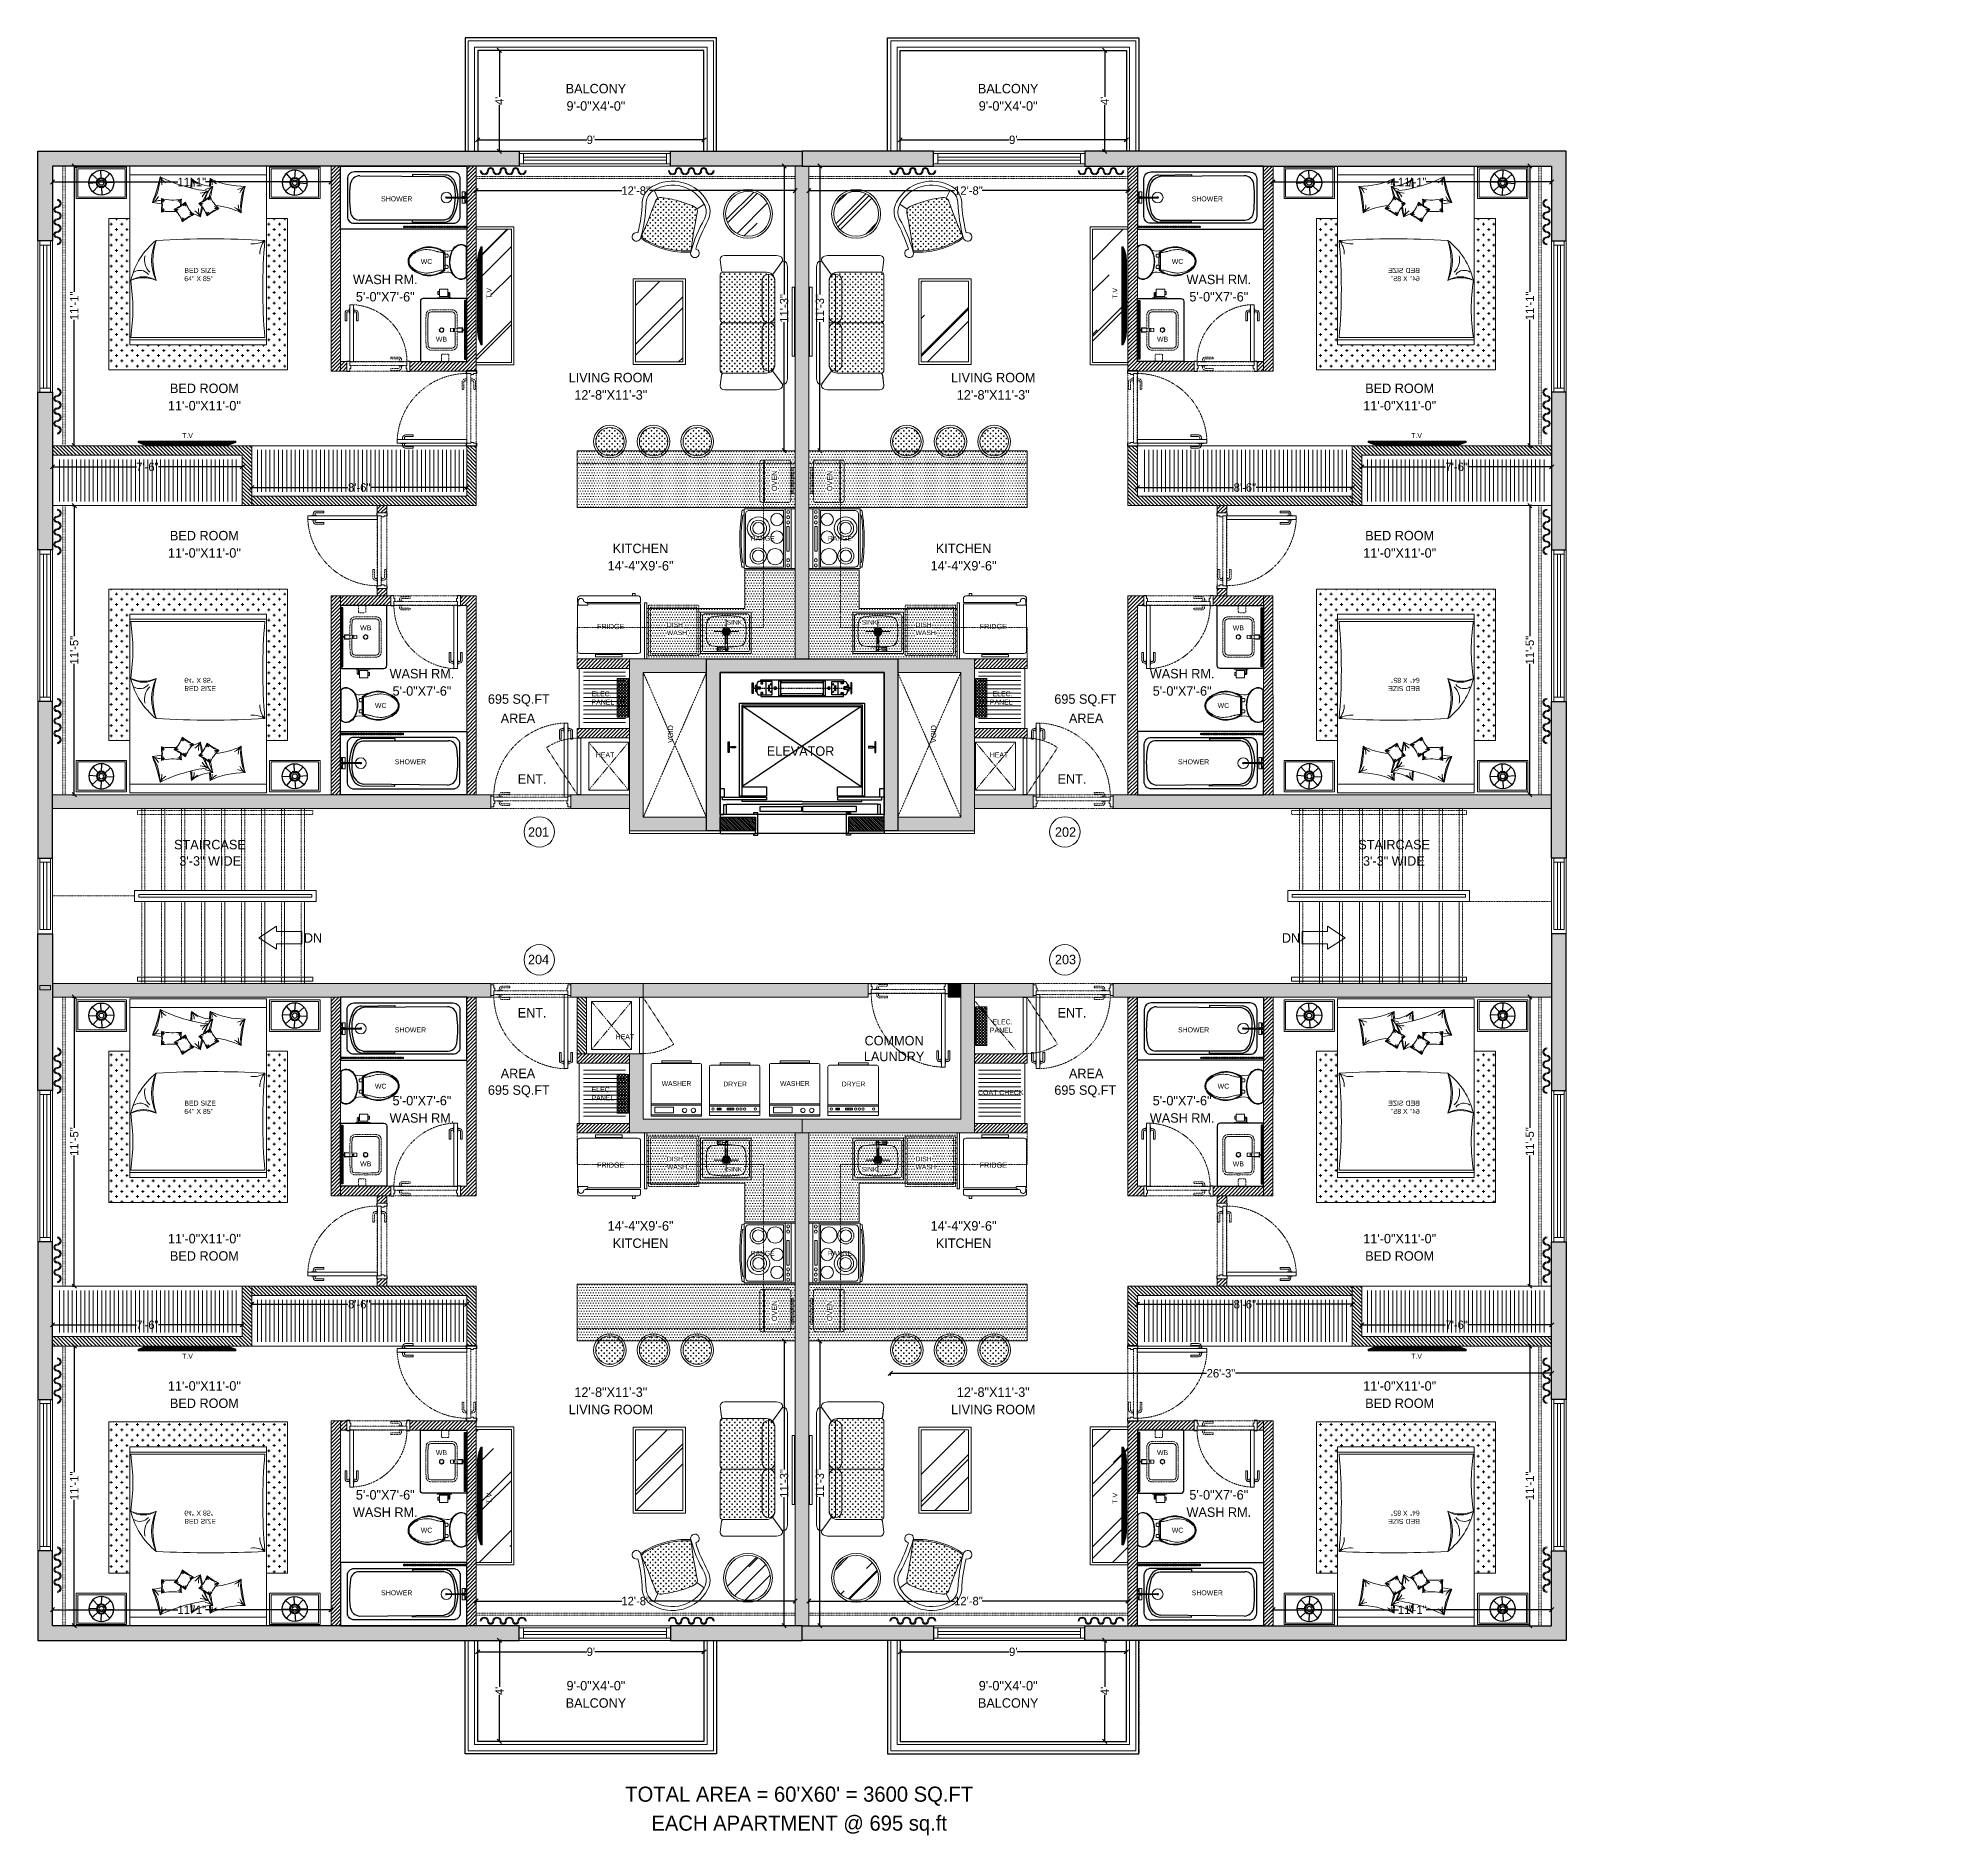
# Model space of a CAD drawing. Header units: inches. Extents: x 18646 to 39869, y 2287 to 7833.
# Drawn here: x 22046 to 22944, y 3748 to 4603 of the extents above; entities that cross this region are included whole.
import ezdxf

# ---------------------------------------------------------------- set-up
doc = ezdxf.new("R2010")
doc.units = ezdxf.units.IN
doc.header["$LTSCALE"] = 1.5
doc.header["$MEASUREMENT"] = 0
doc.header["$PDMODE"] = 3
doc.header["$PDSIZE"] = 4
for name, pattern in [('101-01$0$EOP', [0.25, 0.2, -0.05]), ('CLINE', [1.05, 0.6, -0.125, 0.2, -0.125]), ('DASHED', [0.75, 0.5, -0.25]), ('HIDDEN', [0.375, 0.25, -0.125])]:
    doc.linetypes.add(name, pattern=pattern)
for name, color, linetype in [('A-ELEVATOR', 9, 'Continuous'), ('A-WALL', 4, 'Continuous'), ('A-WALL-EXTR', 2, 'Continuous'), ('A-WALL-INTR', 4, 'Continuous'), ('I- New Low Partition Wall', 4, '101-01$0$EOP'), ('I-CNG-DIMS', 7, 'Continuous'), ('I-FNSH-DIMS', 7, 'Continuous'), ('I-FURN', 7, 'Continuous'), ('I-Furn Text', 7, 'Continuous'), ('I-GLAZ', 6, 'Continuous'), ('TTEXT', 7, 'Continuous'), ('WALL', 4, 'Continuous')]:
    doc.layers.add(name, color=color, linetype=linetype)
for name, color, linetype, lineweight in [('I-DOOR', 6, 'Continuous', 20), ('I-FIXTURE', 7, 'Continuous', 5), ('l-FIXTURE', 7, 'Continuous', 5)]:
    doc.layers.add(name, color=color, linetype=linetype, lineweight=lineweight)
doc.styles.add('1 by 8 new', font='GOTHIC.TTF', dxfattribs={"height": 4.5})
doc.styles.add('3 by 16', font='GOTHIC.TTF', dxfattribs={"height": 4})
doc.styles.add('3 by 8', font='GOTHIC.TTF', dxfattribs={"height": 2.5})
doc.styles.add('A-ARCH-B01FL$0$Annotative', font='arial.ttf')
doc.styles.get("Standard").update_dxf_attribs({"font": 'arial.ttf'})
doc.dimstyles.new('3 by 16', dxfattribs={"dimtxt": 4, "dimasz": 2, "dimexe": 0.18, "dimexo": 0.0625, "dimgap": 0.09, "dimtad": 0, "dimtoh": 1, "dimdec": 0, "dimzin": 0, "dimdsep": 46, "dimlunit": 4, "dimtxsty": '3 by 16', "dimblk": 'OBLIQUE', "dimcen": 0.09, "dimclrd": 256, "dimclrt": 256, "dimadec": 0, "dimazin": 0, "dimtfac": 1, "dimtdec": 0, "dimtofl": 0, "dimtmove": 0, "dimatfit": 3, "dimldrblk": 'OBLIQUE', "dimfxl": 1, "dimfxlon": 1, "dimtolj": 1, "dimtzin": 0, "dimlwd": -1, "dimarcsym": 0})
pattern_1 = [(135, (17620.4228, 36327.8511), (-0.441941738, -0.441941738), [])]
pattern_2 = [(360, (21639.8196, 8315.161), (5e-16, 2), [])]
pattern_3 = [(0, (18048.5639, 3458.4602), (0.625, 1.25), [0, -1.25])]
pattern_4 = [(0, (18051.8749, 3458.4602), (0.625, 1.25), [0, -1.25])]
pattern_5 = [(0, (2045.3332, 2193.4583), (1.25, 1.25), [0.625, -1.875]), (90, (2045.6457, 2193.1458), (-1.25, 1.25), [0.625, -1.875])]
pattern_6 = [(45, (19647.386, 3470.46), (21.2132, 56.56854), [375, -50, 125, -25]), (45, (19662.058, 3502.81), (-41.18897, 5.83363), [75, -8.25, 150, -18.75]), (45, (19641.199, 3494.325), (80.07984, 103.76792), [200, -35, 100, -25])]
pattern_7 = [(45, (27222.4183, -28028.93553), (-0.265165043, 0.265165043), [])]
pattern_8 = [(45, (21368.623, 34183.366), (21.213203, 56.568542), [375, -50, 125, -25]), (45, (21383.295, 34215.717), (-41.18897, 5.83363), [75, -8.25, 150, -18.75]), (45, (21362.435, 34207.231), (80.079843, 103.76792), [200, -35, 100, -25])]
pattern_9 = [(225, (3341.7945, 675.5416), (0.88388348, -0.88388348), [])]
pattern_10 = [(225, (3171.7048, 0), (0.88388348, -0.88388348), [])]
pattern_11 = [(225, (3341.7945, 668.721), (0.88388348, -0.88388348), [])]
pattern_12 = [(225, (3114.7306, 0.016), (0.88388348, -0.88388348), [])]
pattern_13 = [(225, (3193.6773, 0), (0.88388348, -0.88388348), [])]
pattern_14 = [(315, (25910.0026, -14504.0648), (0.88388348, 0.88388348), [])]
pattern_15 = [(90, (23046.6465, 208.7045), (-2, 6e-16), [])]
pattern_16 = [(315, (25972.0301, -14500.0605), (0.88388348, 0.88388348), [])]
pattern_17 = [(90, (23108.674, 212.7088), (-2, 6e-16), [])]
pattern_18 = [(315, (39574.6438, -324.27524), (0.265165043, 0.265165043), [])]
pattern_19 = [(315, (39574.6438, -321.27524), (0.265165043, 0.265165043), [])]
pattern_20 = [(135, (54626.23767, 9375.87757), (-0.265165043, -0.265165043), [])]
pattern_21 = [(225, (3306.2048, -63), (0.88388348, -0.88388348), [])]
pattern_22 = [(45, (19641.3858, 3466.91), (-0.70710678, 0.70710678), []), (135, (19641.3858, 3466.91), (-0.70710678, -0.70710678), [])]
pattern_23 = [(225, (3306.2048, -29.9173), (0.88388348, -0.88388348), [])]
pattern_24 = [(0, (19647.3858, 3470.4602), (1.25, 1.25), [0.625, -1.875]), (90, (19647.6983, 3470.1477), (-1.25, 1.25), [0.625, -1.875])]
pattern_25 = [(225, (17707.447, 36961.55), (-12.727922, -33.9411255), [225, -30, 75, -15]), (225, (17698.643, 36942.14), (24.713382, -3.500179), [45, -4.95, 90, -11.25]), (225, (17711.159, 36947.232), (-48.0479058, -62.260752), [120, -21, 60, -15])]
pattern_26 = [(360, (21639.8196, 8333.911), (5e-16, 2), [])]
pattern_27 = [(0, (18048.5639, 3477.2102), (0.625, 1.25), [0, -1.25])]
pattern_28 = [(0, (18051.8749, 3477.2102), (0.625, 1.25), [0, -1.25])]
pattern_29 = [(0, (2045.3332, 2212.2083), (1.25, 1.25), [0.625, -1.875]), (90, (2045.6457, 2211.8958), (-1.25, 1.25), [0.625, -1.875])]
pattern_30 = [(45, (19647.386, 3489.21), (21.2132, 56.56854), [375, -50, 125, -25]), (45, (19662.058, 3521.56), (-41.18897, 5.83363), [75, -8.25, 150, -18.75]), (45, (19641.199, 3513.075), (80.07984, 103.76792), [200, -35, 100, -25])]
pattern_31 = [(45, (27222.4183, -28010.18553), (-0.265165043, 0.265165043), [])]
pattern_32 = [(45, (21368.623, 34202.116), (21.213203, 56.568542), [375, -50, 125, -25]), (45, (21383.295, 34234.467), (-41.18897, 5.83363), [75, -8.25, 150, -18.75]), (45, (21362.435, 34225.981), (80.079843, 103.76792), [200, -35, 100, -25])]
pattern_33 = [(225, (3341.7945, 694.2916), (0.88388348, -0.88388348), [])]
pattern_34 = [(225, (3171.7048, 18.75), (0.88388348, -0.88388348), [])]
pattern_35 = [(225, (3341.7945, 687.471), (0.88388348, -0.88388348), [])]
pattern_36 = [(225, (3114.7306, 18.766), (0.88388348, -0.88388348), [])]
pattern_37 = [(225, (3193.6773, 18.75), (0.88388348, -0.88388348), [])]
pattern_38 = [(315, (25910.0026, -14485.3148), (0.88388348, 0.88388348), [])]
pattern_39 = [(90, (23046.6465, 227.4545), (-2, 6e-16), [])]
pattern_40 = [(315, (25972.0301, -14481.3105), (0.88388348, 0.88388348), [])]
pattern_41 = [(90, (23108.674, 231.4588), (-2, 6e-16), [])]
pattern_42 = [(315, (39574.6438, -305.52524), (0.265165043, 0.265165043), [])]
pattern_43 = [(315, (39574.6438, -302.52524), (0.265165043, 0.265165043), [])]
pattern_44 = [(135, (54626.23767, 9394.62757), (-0.265165043, -0.265165043), [])]
pattern_45 = [(225, (3306.2048, -44.25), (0.88388348, -0.88388348), [])]
pattern_46 = [(225, (3306.2048, -11.1673), (0.88388348, -0.88388348), [])]
pattern_47 = [(0, (19647.3858, 3489.2102), (1.25, 1.25), [0.625, -1.875]), (90, (19647.6983, 3488.8977), (-1.25, 1.25), [0.625, -1.875])]
pattern_48 = [(225, (17707.447, 36980.3), (-12.727922, -33.9411255), [225, -30, 75, -15]), (225, (17698.643, 36960.89), (24.713382, -3.500179), [45, -4.95, 90, -11.25]), (225, (17711.159, 36965.982), (-48.0479058, -62.260752), [120, -21, 60, -15])]

# ---------------------------------------------------------------- blocks, each defined once
blk = doc.blocks.new('D2')
at = {"layer": 'A-WALL-EXTR', "color": 8, "linetype": 'HIDDEN', "lineweight": 5, "ltscale": 0.1, "transparency": 33554636}
for points in [[(2.1, 1.39), (2.1, 36.61), (0.35, 36.61), (0.35, 1.39)], [(0.35, 32.35), (0.35, 34.84), (0.2, 34.84), (0.2, 32.35)], [(2.1, 32.35), (2.1, 34.84), (2.25, 34.84), (2.25, 32.35)]]:
    blk.add_lwpolyline(points, close=True, dxfattribs=at)
for points in [[(0.2, 33.19), (-0.58, 33.19, 0.414214), (-1.1, 32.67), (-1.1, 28.92), (-1.92, 28.92), (-1.92, 32.67, -0.414214), (-0.58, 34), (0.2, 34)], [(2.25, 33.19), (3.02, 33.19, -0.414214), (3.54, 32.67), (3.54, 28.92), (4.36, 28.92), (4.36, 32.67, 0.414214), (3.02, 34), (2.25, 34)]]:
    blk.add_lwpolyline(points, format="xyb", dxfattribs=at)
blk.add_arc((2.07, 1.31), 35.3, 2.97038, 89.94872, dxfattribs=at)
at = {"layer": 'I-DOOR', "color": 6, "lineweight": 5, "transparency": 33554636}
for points in [[(0.35, 36.61), (0.35, 36.14), (-1.01, 36.14), (-1.01, 36.61), (-2.5, 36.61), (-2.5, 38), (2.5, 38), (2.5, 36.61)], [(0.35, 1.39), (0.35, 1.86), (-1.01, 1.86), (-1.01, 1.39), (-2.5, 1.39), (-2.5, 0), (2.5, 0), (2.5, 1.39)], [(2.1, 1.39), (37.31, 1.39), (37.31, 3.14), (2.1, 3.14)], [(33.05, 3.14), (35.54, 3.14), (35.54, 3.29), (33.05, 3.29)], [(33.05, 1.39), (35.54, 1.39), (35.54, 1.24), (33.05, 1.24)]]:
    blk.add_lwpolyline(points, close=True, dxfattribs=at)
for points in [[(33.89, 3.29), (33.89, 4.07, 0.414214), (33.37, 4.59), (29.63, 4.59), (29.63, 5.4), (33.37, 5.4, -0.414214), (34.71, 4.07), (34.71, 3.29)], [(33.89, 1.24), (33.89, 0.46, -0.414214), (33.37, -0.05), (29.63, -0.05), (29.63, -0.87), (33.37, -0.87, 0.414214), (34.71, 0.46), (34.71, 1.24)]]:
    blk.add_lwpolyline(points, format="xyb", dxfattribs=at)
blk = doc.blocks.new('ELEV_CWT')
at = {"linetype": 'CLINE'}
blk.add_line((-512.5, 0), (512.5, 0), dxfattribs=at)
at = {"linetype": 'Continuous'}
for p, q in [((-434.5, 79), (-434.5, -79)), ((-279.5, 102), (-279.5, -102)), ((-279.5, 90), (279.5, 90)), ((279.5, -102), (279.5, 102)), ((434.5, 79), (434.5, -79)), ((-279.5, -90), (279.5, -90))]:
    blk.add_line(p, q, dxfattribs=at)
for points in [[(-601.5, 63), (-601.5, -64), (-588.5, -64), (-588.5, -5), (-562.5, -5), (-562.5, -9), (-512.5, -9), (-512.5, 7), (-562.5, 7), (-562.5, 3), (-588.5, 3), (-588.5, 63)], [(-528.5, 79), (-359.5, 79), (-359.5, -79), (-528.5, -79), (-544.5, -51), (-544.5, -14), (-506.5, -14), (-506.5, 14), (-544.5, 14), (-544.5, 51), (-528.5, 79)], [(-498.5, 67), (-474.5, 67), (-474.5, 51), (-498.5, 51)], [(-404.5, 32), (-394.5, 32), (-394.5, -32), (-404.5, -32)], [(528.5, 79), (359.5, 79), (359.5, -79), (528.5, -79), (544.5, -51), (544.5, -14), (506.5, -14), (506.5, 14), (544.5, 14), (544.5, 51), (528.5, 79)], [(404.5, 32), (394.5, 32), (394.5, -32), (404.5, -32)], [(498.5, 67), (474.5, 67), (474.5, 51), (498.5, 51)], [(601.5, 63), (601.5, -64), (588.5, -64), (588.5, -5), (562.5, -5), (562.5, -9), (512.5, -9), (512.5, 7), (562.5, 7), (562.5, 3), (588.5, 3), (588.5, 63)], [(-498.5, -51), (-474.5, -51), (-474.5, -67), (-498.5, -67)], [(498.5, -51), (474.5, -51), (474.5, -67), (498.5, -67)]]:
    blk.add_lwpolyline(points, close=True)
for points in [[(-544.5, 14), (-563.5, 14), (-563.5, 32), (-544.5, 44)], [(-499.5, 79), (-499.5, 102), (499.5, 102), (499.5, 79)], [(544.5, 14), (563.5, 14), (563.5, 32), (544.5, 44)], [(-544.5, -14), (-563.5, -14), (-563.5, -32), (-544.5, -45)], [(-499.5, -79), (-499.5, -102), (499.5, -102), (499.5, -79)], [(544.5, -14), (563.5, -14), (563.5, -32), (544.5, -45)]]:
    blk.add_lwpolyline(points)
blk.add_lwpolyline([(245.5, -65), (-246.5, -65), (-246.5, -85), (-261.5, -85), (-261.5, 85), (-246.5, 85), (-246.5, 65), (245.5, 65), (245.5, 85), (260.5, 85), (260.5, -85), (245.5, -85)], close=True, dxfattribs=at)
for centre, radius in [((-377.5, 46), 6), ((-324.5, 0), 15), ((324.5, 0), 15), ((377.5, 46), 6), ((-377.5, -46), 6), ((377.5, -46), 6)]:
    blk.add_circle(centre, radius, dxfattribs=at)
for centre, start, end in [((-507.5, 13), 0, 90), ((507.5, 13), 90, 180), ((-507.5, -13), 270, 0), ((507.5, -13), 180, 270)]:
    blk.add_arc(centre, 1, start, end, dxfattribs=at)
blk = doc.blocks.new('A$C7D7620EA')
at = {"layer": 'I-FIXTURE'}
for points in [[(3.2, 12.51), (3.3, 12.57)], [(3.3, 12.57), (3.38, 12.62)], [(3.38, 12.62), (3.46, 12.67)], [(3.46, 12.67), (3.54, 12.72)], [(3.54, 12.72), (3.61, 12.76)], [(3.61, 12.76), (3.68, 12.8)], [(3.68, 12.8), (3.77, 12.86)], [(8.83, 14.57), (8.93, 14.58)], [(8.93, 14.58), (9.01, 14.59)], [(9.01, 14.59), (9.1, 14.6)], [(9.1, 14.6), (9.17, 14.6)], [(9.17, 14.6), (9.24, 14.61)], [(9.24, 14.61), (9.31, 14.61)], [(9.31, 14.61), (9.37, 14.62)], [(9.37, 14.62), (9.43, 14.62)], [(9.43, 14.62), (9.49, 14.62)], [(9.49, 14.62), (9.54, 14.63)], [(9.54, 14.63), (9.59, 14.63)], [(9.59, 14.63), (9.66, 14.63)], [(9.66, 14.63), (9.72, 14.63)], [(9.72, 14.63), (9.77, 14.64)], [(9.77, 14.64), (9.82, 14.64)], [(9.82, 14.64), (9.87, 14.64)], [(9.87, 14.64), (9.93, 14.64)], [(9.93, 14.64), (10.02, 14.64)], [(10.02, 14.64), (10.06, 14.64)], [(10.06, 14.64), (10.1, 14.64)], [(10.19, 14.64), (10.27, 14.64)], [(10.27, 14.64), (10.34, 14.64)], [(10.34, 14.64), (10.39, 14.63)], [(10.39, 14.63), (10.45, 14.63)], [(10.45, 14.63), (10.5, 14.63)], [(10.5, 14.63), (10.57, 14.63)], [(10.57, 14.63), (10.63, 14.62)], [(10.63, 14.62), (10.7, 14.62)], [(10.7, 14.62), (10.78, 14.61)], [(10.78, 14.61), (10.86, 14.61)], [(10.86, 14.61), (10.95, 14.6)], [(10.95, 14.6), (11.04, 14.59)], [(11.04, 14.59), (11.14, 14.58)], [(13.54, 12.79), (12.55, 13.05)], [(16.29, 13.17), (16.43, 13.08)], [(16.43, 13.07), (16.43, 13.08), (16.43, 13.08)], [(16.43, 13.07), (16.43, 13.08)], [(16.43, 13.07), (16.44, 13.07)], [(16.47, 13), (16.47, 12.94)], [(16.47, 12.94), (16.56, 12.93)], [(16.56, 12.93), (16.57, 12.92)], [(16.57, 12.92), (16.58, 12.92)], [(16.97, 12.23), (16.59, 12.24)], [(16.78, 12.84), (16.81, 12.82)], [(17.09, 4.75), (17.09, 11.37)], [(17.12, 12.62), (17.23, 12.55)], [(17.14, 11.49), (17.5, 11.5)], [(17.18, 11.52), (17.35, 11.52), (17.43, 11.52), (17.47, 11.52), (17.49, 11.52)], [(17.23, 12.55), (17.34, 12.48)], [(17.36, 11.55), (17.25, 11.54)], [(17.3, 12.3), (17.29, 12.3)], [(17.29, 12.3), (17.3, 12.3)], [(17.34, 12.48), (17.45, 12.41)], [(17.36, 11.55), (17.35, 11.55)], [(17.46, 12.06), (17.43, 12.02)], [(17.44, 11.94), (17.49, 11.94), (17.5, 11.94)], [(17.44, 11.93), (17.44, 11.63)], [(17.45, 12.03), (17.54, 12.03)], [(17.52, 12), (17.45, 12)], [(17.45, 12), (17.45, 12)], [(17.45, 12), (17.52, 12)], [(17.49, 11.49), (17.48, 11.49)], [(17.49, 11.52), (17.5, 11.52)], [(17.5, 11.5), (17.49, 11.49)], [(17.5, 11.94), (17.58, 11.94)], [(17.5, 11.52), (17.58, 11.53)], [(17.5, 11.5), (17.5, 11.5)], [(17.51, 11.5), (17.55, 11.49)], [(17.55, 11.49), (17.6, 11.49)], [(17.57, 12.06), (17.57, 12.18)], [(17.64, 9.96), (17.57, 9.96)], [(17.58, 11.57), (17.58, 11.94)], [(17.6, 11.49), (17.61, 11.49)], [(17.6, 11.49), (17.6, 11.49)], [(17.6, 11.49), (17.6, 11.49)], [(17.6, 10), (17.6, 10.01)], [(17.6, 10.01), (17.6, 10)], [(17.61, 10.01), (17.6, 10.01)], [(17.6, 9.99), (17.6, 10)], [(17.6, 9.99), (17.6, 9.99)], [(17.6, 9.99), (17.6, 9.99)], [(17.61, 11.49), (17.64, 11.49)], [(17.61, 11.49), (17.61, 11.49)], [(17.62, 11.49), (17.61, 11.49)], [(17.61, 11.49), (17.61, 11.49)], [(17.61, 11.49), (17.61, 11.49)], [(17.61, 11.49), (17.61, 11.49)], [(17.61, 10.23), (17.62, 10.25)], [(17.61, 10.11), (17.62, 10.11)], [(17.61, 10.03), (17.62, 10.03), (17.61, 10.03)], [(17.61, 10.01), (17.61, 10.01)], [(17.62, 10.01), (17.61, 10.01)], [(17.61, 10), (17.61, 10.01)], [(17.61, 10), (17.61, 10)], [(17.61, 9.99), (17.61, 10)], [(17.61, 9.99), (17.62, 9.99)], [(17.61, 9.99), (17.61, 9.99)], [(17.61, 9.99), (17.63, 9.99)], [(17.61, 9.99), (17.61, 9.99)], [(17.61, 9.99), (17.61, 9.99)], [(17.62, 11.49), (17.62, 11.49)], [(17.62, 11.49), (17.62, 11.48)], [(17.62, 11.49), (17.62, 11.49)], [(17.62, 11.49), (17.62, 11.49)], [(17.62, 11.49), (17.64, 11.49)], [(17.62, 11.47), (17.62, 10.01)], [(17.62, 10.01), (17.62, 9.99)], [(17.62, 9.99), (17.63, 9.99)], [(17.62, 9.99), (17.62, 9.99)], [(17.62, 9.99), (17.62, 9.99)], [(17.62, 9.99), (17.68, 9.98), (17.71, 9.98), (17.75, 9.97)], [(17.63, 9.99), (17.65, 10)], [(17.64, 11.49), (17.71, 11.5)], [(17.64, 9.96), (17.64, 6.16)], [(17.71, 11.5), (17.75, 11.5)], [(17.94, 11.5), (17.75, 11.5)], [(18.04, 9.98), (17.92, 9.98), (17.75, 9.97)], [(18.09, 11.5), (17.94, 11.5)], [(18.21, 9.98), (18.04, 9.98)], [(18.26, 11.49), (18.09, 11.5)], [(18.54, 9.98), (18.21, 9.98)], [(18.54, 11.49), (18.26, 11.49)], [(18.85, 11.38), (18.84, 11.38)], [(18.85, 10.09), (18.84, 10.09)], [(18.85, 11.38), (18.88, 11.36)], [(18.88, 11.36), (18.9, 11.34)], [(18.9, 11.34), (18.91, 11.32)], [(18.9, 10.14), (18.9, 10.14), (18.92, 10.16), (18.92, 10.16), (18.94, 10.19)], [(18.91, 11.32), (18.92, 11.32)], [(18.92, 11.32), (18.94, 11.29)], [(27.9, 1.33), (27.9, 15.36)], [(0, 8.06), (0, 8.15)], [(0.12, 8.04), (0.12, 8.08)], [(0.48, 8.08), (0.48, 8.06)], [(0.48, 8.04), (0.48, 8.06)], [(10.13, 1.47), (10.18, 1.47)], [(10.17, 1.46), (10.24, 1.46)], [(12.55, 3.07), (12.27, 2.99)], [(12.85, 3.15), (12.55, 3.07)], [(13.54, 3.34), (12.85, 3.15)], [(13.79, 3.4), (13.54, 3.34)], [(14.02, 3.46), (13.79, 3.4)], [(14.24, 3.52), (14.02, 3.46)], [(15.97, 3.11), (16.06, 3.17)], [(16.29, 2.95), (16.43, 3.04)], [(16.43, 3.05), (16.43, 3.04)], [(16.43, 3.04), (16.44, 3.05)], [(16.43, 3.04), (16.43, 3.04)], [(16.43, 3.04), (16.43, 3.04)], [(16.47, 3.18), (16.47, 3.12)], [(16.93, 3.38), (17.07, 3.46)], [(17.07, 3.46), (17.23, 3.58)], [(17.4, 4.65), (17.13, 4.65)], [(17.21, 4.63), (17.15, 4.63)], [(17.22, 4.63), (17.15, 4.63)], [(17.38, 4.63), (17.15, 4.63)], [(17.19, 4.6), (17.49, 4.6)], [(17.41, 4.63), (17.22, 4.63)], [(17.23, 4.63), (17.22, 4.63)], [(17.26, 4.63), (17.23, 4.63)], [(17.23, 3.58), (17.34, 3.65)], [(17.36, 4.57), (17.25, 4.58)], [(17.37, 4.63), (17.26, 4.63)], [(17.28, 4.63), (17.28, 4.6)], [(17.3, 3.82), (17.29, 3.82)], [(17.29, 3.82), (17.3, 3.82)], [(17.34, 3.65), (17.45, 3.72)], [(17.36, 4.57), (17.35, 4.57)], [(17.37, 4.63), (17.36, 4.63)], [(17.37, 4.63), (17.36, 4.63)], [(17.37, 4.63), (17.37, 4.63)], [(17.37, 4.63), (17.38, 4.63)], [(17.37, 4.63), (17.37, 4.63)], [(17.38, 4.63), (17.37, 4.63)], [(17.38, 4.63), (17.38, 4.63)], [(17.39, 4.63), (17.38, 4.63)], [(17.38, 4.63), (17.38, 4.63)], [(17.39, 4.63), (17.38, 4.63)], [(17.38, 4.63), (17.39, 4.63)], [(17.4, 4.63), (17.39, 4.63)], [(17.41, 4.63), (17.39, 4.63)], [(17.5, 4.65), (17.4, 4.65)], [(17.41, 4.63), (17.4, 4.63)], [(17.48, 4.63), (17.41, 4.63)], [(17.41, 4.63), (17.5, 4.63)], [(17.41, 4.63), (17.41, 4.63)], [(17.44, 4.19), (17.44, 4.49)], [(17.45, 4.12), (17.45, 4.12)], [(17.52, 4.11), (17.45, 4.11)], [(17.45, 4.09), (17.54, 4.09)], [(17.49, 4.63), (17.48, 4.63)], [(17.5, 4.63), (17.49, 4.63)], [(17.49, 4.6), (17.5, 4.6)], [(17.5, 4.65), (17.5, 4.65)], [(17.52, 4.65), (17.5, 4.65)], [(17.5, 4.63), (17.5, 4.63)], [(17.5, 4.6), (17.58, 4.59)], [(17.55, 4.63), (17.51, 4.63)], [(17.57, 4.65), (17.52, 4.65)], [(17.6, 4.63), (17.55, 4.63)], [(17.55, 4.63), (17.55, 4.63)], [(17.64, 6.16), (17.57, 6.16)], [(17.6, 4.65), (17.57, 4.65)], [(17.57, 4.06), (17.57, 3.94)], [(17.6, 6.14), (17.59, 6.14)], [(17.6, 6.12), (17.59, 6.12)], [(17.6, 6.13), (17.6, 6.14)], [(17.6, 6.13), (17.6, 6.12)], [(17.6, 6.13), (17.6, 6.13)], [(17.61, 6.13), (17.6, 6.13)], [(17.6, 6.13), (17.6, 6.13)], [(17.6, 6.13), (17.6, 6.13)], [(17.6, 6.12), (17.6, 6.12)], [(17.6, 6.12), (17.6, 6.12)], [(17.61, 6.11), (17.6, 6.12)], [(17.6, 4.75), (17.62, 4.75)], [(17.62, 4.65), (17.6, 4.65)], [(17.6, 4.63), (17.6, 4.63)], [(17.6, 4.63), (17.6, 4.63)], [(17.61, 4.63), (17.6, 4.63)], [(17.61, 6.13), (17.62, 6.13)], [(17.63, 6.13), (17.61, 6.13)], [(17.61, 6.13), (17.61, 6.13)], [(17.61, 6.13), (17.61, 6.13)], [(17.61, 6.13), (17.61, 6.12)], [(17.61, 6.13), (17.61, 6.13)], [(17.61, 6.12), (17.61, 6.11)], [(17.61, 6.12), (17.61, 6.12)], [(17.61, 6.12), (17.61, 6.12)], [(17.61, 6.11), (17.61, 6.11)], [(17.62, 6.11), (17.61, 6.11)], [(17.62, 6.09), (17.61, 6.09)], [(17.61, 6.09), (17.61, 6.09)], [(17.61, 6.01), (17.62, 6.01)], [(17.61, 5.89), (17.62, 5.87)], [(17.61, 4.63), (17.61, 4.63)], [(17.62, 4.63), (17.61, 4.63)], [(17.61, 4.63), (17.61, 4.63)], [(17.61, 4.63), (17.61, 4.63)], [(17.61, 4.63), (17.61, 4.63)], [(17.64, 4.63), (17.61, 4.63)], [(17.62, 6.13), (17.65, 6.14)], [(17.62, 6.13), (17.62, 6.13)], [(17.62, 6.13), (17.62, 6.12)], [(17.62, 6.13), (17.62, 6.13)], [(17.62, 6.13), (17.62, 6.13)], [(17.62, 6.13), (17.62, 6.13)], [(17.62, 6.12), (17.62, 6.12)], [(17.62, 6.12), (17.62, 6.11)], [(17.62, 6.11), (17.62, 4.65)], [(17.62, 4.65), (17.62, 4.64)], [(17.62, 4.64), (17.63, 4.64)], [(17.62, 4.64), (17.62, 4.63)], [(17.62, 4.63), (18.54, 4.63)], [(17.62, 4.63), (17.64, 4.63)], [(17.62, 4.63), (17.62, 4.63)], [(17.63, 4.64), (17.65, 4.64)], [(17.65, 6.14), (17.71, 6.14)], [(17.71, 6.14), (17.75, 6.15)], [(17.92, 6.14), (17.75, 6.15)], [(18.04, 6.14), (17.92, 6.14)], [(18.21, 6.14), (18.04, 6.14)], [(18.85, 6.03), (18.84, 6.03)], [(18.85, 4.74), (18.84, 4.74)], [(18.85, 6.02), (18.88, 6)], [(18.88, 6), (18.9, 5.98)], [(18.89, 5.99), (18.9, 5.98)], [(18.9, 5.98), (18.91, 5.96)], [(18.9, 4.78), (18.9, 4.78), (18.92, 4.81), (18.92, 4.81)], [(18.93, 5.94), (18.93, 5.94), (18.91, 5.96)], [(18.91, 5.96), (18.92, 5.96)], [(18.92, 5.96), (18.94, 5.93)], [(18.92, 4.81), (18.94, 4.83)], [(18.94, 5.93), (18.93, 5.94)], [(21.42, 2.26), (21.46, 2.19), (22.06, 1.21), (22.1, 1.14), (22.11, 1.13), (22.13, 1.13), (22.2, 1.17), (22.31, 1.24), (22.37, 1.28)]]:
    blk.add_lwpolyline(points, dxfattribs=at)
for points, knots in [([(0, 8.15), (0.01, 8.68), (0.1, 9.2), (0.28, 9.7), (0.46, 10.18), (0.71, 10.63), (1.03, 11.04), (1.34, 11.44), (1.71, 11.8), (2.11, 12.12), (2.53, 12.45), (2.97, 12.75), (3.42, 13.02), (4.35, 13.57), (5.34, 14.03), (6.36, 14.36), (6.88, 14.52), (7.4, 14.66), (7.94, 14.76), (8.47, 14.86), (9.02, 14.92), (9.57, 14.95), (9.59, 14.95), (9.62, 14.95), (9.65, 14.95)], [0, 0, 0, 0, 1, 1, 1, 2, 2, 2, 3, 3, 3, 4, 4, 4, 5, 5, 5, 6, 6, 6, 7, 7, 7, 8, 8, 8, 8]), ([(0.12, 8.08), (0.12, 8.51), (0.16, 8.94), (0.29, 9.35), (0.41, 9.74), (0.61, 10.1), (0.84, 10.44)], [0, 0, 0, 0, 1, 1, 1, 2, 2, 2, 2]), ([(1.79, 10.91), (1.43, 10.56), (1.11, 10.16), (0.88, 9.72), (0.65, 9.25), (0.51, 8.75), (0.48, 8.23), (0.48, 8.18), (0.48, 8.13), (0.48, 8.08)], [0, 0, 0, 0, 1, 1, 1, 2, 2, 2, 3, 3, 3, 3]), ([(0.84, 10.44), (1.46, 11.29), (2.3, 11.94), (3.18, 12.5), (3.19, 12.5), (3.19, 12.51), (3.2, 12.51)], [0, 0, 0, 0, 1, 1, 1, 2, 2, 2, 2]), ([(12.55, 13.05), (12.02, 13.19), (11.49, 13.33), (10.96, 13.43), (10.42, 13.53), (9.88, 13.6), (9.33, 13.63), (8.24, 13.68), (7.14, 13.56), (6.09, 13.27), (5.06, 12.99), (4.07, 12.53), (3.16, 11.96), (2.67, 11.66), (2.2, 11.32), (1.79, 10.91)], [0, 0, 0, 0, 1, 1, 1, 2, 2, 2, 3, 3, 3, 4, 4, 4, 5, 5, 5, 5]), ([(3.77, 12.86), (4.7, 13.39), (5.7, 13.83), (6.73, 14.14), (7.42, 14.34), (8.12, 14.48), (8.83, 14.57)], [0, 0, 0, 0, 1, 1, 1, 2, 2, 2, 2]), ([(10.15, 14.96), (11.24, 14.94), (12.32, 14.79), (13.37, 14.48), (13.88, 14.32), (14.39, 14.14), (14.88, 13.92), (15.37, 13.7), (15.84, 13.45), (16.29, 13.17)], [0, 0, 0, 0, 1, 1, 1, 2, 2, 2, 3, 3, 3, 3]), ([(11.14, 14.58), (12.22, 14.47), (13.28, 14.22), (14.3, 13.82), (14.95, 13.56), (15.57, 13.23), (16.17, 12.87)], [0, 0, 0, 0, 1, 1, 1, 2, 2, 2, 2]), ([(14.96, 14.01), (14.96, 14.01), (16.38, 13.57), (16.38, 13.57), (17.73, 13.35), (19.28, 12.97), (20.57, 13.62), (20.57, 13.62), (21.14, 14.08), (21.14, 14.08), (21.14, 14.08), (20.78, 13.74), (20.78, 13.74)], [0, 0, 0, 0, 1, 1, 1, 2, 2, 2, 3, 3, 3, 4, 4, 4, 4]), ([(16.93, 9.35), (16.93, 8.24), (16.93, 7.13), (16.93, 6.03), (16.93, 5.69), (16.93, 5.35), (16.94, 5.01), (16.94, 5.01), (16.94, 4.13), (16.94, 4.13)], [0, 0, 0, 0, 1, 1, 1, 2, 2, 2, 3, 3, 3, 3]), ([(17.43, 12.02), (17.41, 12), (17.37, 12), (17.34, 12), (17.3, 11.99), (17.26, 11.99), (17.22, 11.99), (17.12, 11.98), (17.03, 11.98), (16.94, 11.99)], [0, 0, 0, 0, 1, 1, 1, 2, 2, 2, 3, 3, 3, 3]), ([(17.29, 12.3), (17.27, 12.29), (17.25, 12.28), (17.23, 12.26), (17.2, 12.24), (17.16, 12.24), (17.12, 12.24), (17.07, 12.23), (17.02, 12.23), (16.97, 12.23)], [0, 0, 0, 0, 1, 1, 1, 2, 2, 2, 3, 3, 3, 3]), ([(17.6, 9.99), (17.6, 9.99), (17.6, 9.99), (17.6, 9.99), (17.58, 9.98), (17.57, 9.97), (17.57, 9.96)], [0, 0, 0, 0, 1, 1, 1, 2, 2, 2, 2]), ([(19.02, 11.1), (19.04, 11), (19.03, 10.9), (19.03, 10.8), (19.03, 10.69), (19.03, 10.58), (19.03, 10.47)], [0, 0, 0, 0, 1, 1, 1, 2, 2, 2, 2]), ([(24.03, 16.18), (24.03, 16.18), (24.1, 16.2), (24.1, 16.2), (24.41, 16.32), (24.71, 16.38), (25.03, 16.4), (25.03, 16.4), (25.11, 16.41), (25.11, 16.41)], [0, 0, 0, 0, 1, 1, 1, 2, 2, 2, 3, 3, 3, 3]), ([(27.53, 15.56), (27.53, 15.56), (27.6, 15.47), (27.6, 15.47), (27.6, 15.47), (27.61, 15.41), (27.61, 15.41), (27.63, 15.33), (27.62, 15.38), (27.62, 15.28), (27.62, 15.28), (27.62, 1.32), (27.62, 1.32), (27.62, 1.32), (27.6, 1.21), (27.6, 1.21), (27.6, 1.21), (27.53, 1.13), (27.53, 1.13)], [0, 0, 0, 0, 1, 1, 1, 2, 2, 2, 3, 3, 3, 4, 4, 4, 5, 5, 5, 6, 6, 6, 6]), ([(0, 8.06), (0, 7.52), (0.09, 7), (0.26, 6.49), (0.42, 6), (0.67, 5.55), (0.98, 5.14), (1.61, 4.3), (2.48, 3.67), (3.37, 3.13), (4.29, 2.58), (5.27, 2.12), (6.29, 1.78), (7.33, 1.44), (8.41, 1.23), (9.5, 1.17), (9.55, 1.17), (9.6, 1.17), (9.65, 1.16)], [0, 0, 0, 0, 1, 1, 1, 2, 2, 2, 3, 3, 3, 4, 4, 4, 5, 5, 5, 6, 6, 6, 6]), ([(0.12, 8.04), (0.12, 7.61), (0.16, 7.18), (0.29, 6.77), (0.41, 6.38), (0.61, 6.02), (0.84, 5.68)], [0, 0, 0, 0, 1, 1, 1, 2, 2, 2, 2]), ([(1.79, 5.21), (1.43, 5.56), (1.11, 5.96), (0.88, 6.41), (0.65, 6.87), (0.51, 7.37), (0.48, 7.89), (0.48, 7.94), (0.48, 7.99), (0.48, 8.04)], [0, 0, 0, 0, 1, 1, 1, 2, 2, 2, 3, 3, 3, 3]), ([(12.27, 2.99), (11.22, 2.72), (10.14, 2.5), (9.05, 2.49), (8.5, 2.48), (7.95, 2.51), (7.41, 2.58), (6.87, 2.65), (6.34, 2.77), (5.83, 2.93), (4.81, 3.24), (3.83, 3.71), (2.94, 4.3), (2.53, 4.57), (2.14, 4.87), (1.79, 5.21)], [0, 0, 0, 0, 1, 1, 1, 2, 2, 2, 3, 3, 3, 4, 4, 4, 5, 5, 5, 5]), ([(3.1, 3.67), (3.1, 3.67), (3.2, 3.61), (3.2, 3.61), (3.2, 3.61), (3.3, 3.55), (3.3, 3.55), (3.3, 3.55), (3.38, 3.5), (3.38, 3.5), (3.38, 3.5), (3.46, 3.45), (3.46, 3.45), (3.46, 3.45), (3.54, 3.4), (3.54, 3.4), (3.54, 3.4), (3.61, 3.36), (3.61, 3.36), (3.61, 3.36), (3.71, 3.3), (3.71, 3.3), (3.71, 3.3), (3.77, 3.26), (3.77, 3.26), (4.7, 2.73), (5.7, 2.29), (6.73, 1.99), (7.38, 1.79), (8.05, 1.65), (8.73, 1.56)], [0, 0, 0, 0, 1, 1, 1, 2, 2, 2, 3, 3, 3, 4, 4, 4, 5, 5, 5, 6, 6, 6, 7, 7, 7, 8, 8, 8, 9, 9, 9, 10, 10, 10, 10]), ([(8.73, 1.56), (8.73, 1.56), (8.83, 1.55), (8.83, 1.55), (8.83, 1.55), (8.93, 1.54), (8.93, 1.54), (8.93, 1.54), (9.01, 1.53), (9.01, 1.53), (9.01, 1.53), (9.1, 1.53), (9.1, 1.53), (9.1, 1.53), (9.17, 1.52), (9.17, 1.52), (9.17, 1.52), (9.24, 1.51), (9.24, 1.51), (9.24, 1.51), (9.31, 1.51), (9.31, 1.51), (9.31, 1.51), (9.37, 1.5), (9.37, 1.5), (9.37, 1.5), (9.43, 1.5), (9.43, 1.5), (9.43, 1.5), (9.49, 1.5), (9.49, 1.5), (9.49, 1.5), (9.54, 1.49), (9.54, 1.49), (9.54, 1.49), (9.61, 1.49), (9.61, 1.49), (9.61, 1.49), (9.68, 1.49), (9.68, 1.49), (9.68, 1.49), (9.74, 1.49), (9.74, 1.49), (9.74, 1.49), (9.79, 1.48), (9.79, 1.48), (9.79, 1.48), (9.84, 1.48), (9.84, 1.48), (9.84, 1.48), (9.89, 1.48), (9.89, 1.48), (9.89, 1.48), (9.95, 1.48), (9.95, 1.48), (9.95, 1.48), (10.02, 1.48), (10.02, 1.48), (10.02, 1.48), (10.06, 1.48), (10.06, 1.48), (10.08, 1.48), (10.12, 1.47), (10.14, 1.47)], [0, 0, 0, 0, 1, 1, 1, 2, 2, 2, 3, 3, 3, 4, 4, 4, 5, 5, 5, 6, 6, 6, 7, 7, 7, 8, 8, 8, 9, 9, 9, 10, 10, 10, 11, 11, 11, 12, 12, 12, 13, 13, 13, 14, 14, 14, 15, 15, 15, 16, 16, 16, 17, 17, 17, 18, 18, 18, 19, 19, 19, 20, 20, 20, 21, 21, 21, 21]), ([(9.65, 1.16), (9.82, 1.16), (9.98, 1.15), (10.15, 1.15), (11.24, 1.18), (12.32, 1.32), (13.37, 1.64), (13.88, 1.79), (14.39, 1.98), (14.88, 2.2), (15.37, 2.41), (15.84, 2.67), (16.29, 2.95)], [0, 0, 0, 0, 1, 1, 1, 2, 2, 2, 3, 3, 3, 4, 4, 4, 4]), ([(10.23, 1.46), (10.23, 1.46), (10.32, 1.46), (10.32, 1.46), (10.32, 1.46), (10.37, 1.46), (10.37, 1.46), (10.37, 1.46), (10.42, 1.46), (10.42, 1.46), (10.42, 1.46), (10.48, 1.47), (10.48, 1.47), (10.48, 1.47), (10.54, 1.47), (10.54, 1.47), (10.54, 1.47), (10.6, 1.47), (10.6, 1.47), (10.6, 1.47), (10.67, 1.48), (10.67, 1.48), (10.67, 1.48), (10.74, 1.48), (10.74, 1.48), (10.74, 1.48), (10.82, 1.49), (10.82, 1.49), (10.82, 1.49), (10.9, 1.49), (10.9, 1.49), (10.9, 1.49), (10.99, 1.5), (10.99, 1.5), (12.07, 1.6), (13.13, 1.83), (14.14, 2.22), (14.78, 2.46), (15.39, 2.76), (15.97, 3.11)], [0, 0, 0, 0, 1, 1, 1, 2, 2, 2, 3, 3, 3, 4, 4, 4, 5, 5, 5, 6, 6, 6, 7, 7, 7, 8, 8, 8, 9, 9, 9, 10, 10, 10, 11, 11, 11, 12, 12, 12, 13, 13, 13, 13]), ([(15.14, 2.29), (15.14, 2.29), (16.63, 2.85), (16.63, 2.85), (18.02, 3.08), (19.65, 3.5), (20.95, 2.73), (20.95, 2.73), (21.02, 2.69), (21.02, 2.69)], [0, 0, 0, 0, 1, 1, 1, 2, 2, 2, 3, 3, 3, 3]), ([(16.54, 3.19), (16.54, 3.19), (16.56, 3.19), (16.56, 3.19), (16.56, 3.19), (16.58, 3.2), (16.58, 3.2), (16.65, 3.22), (16.71, 3.25), (16.78, 3.28)], [0, 0, 0, 0, 1, 1, 1, 2, 2, 2, 3, 3, 3, 3]), ([(16.78, 3.28), (16.78, 3.28), (16.81, 3.3), (16.81, 3.3), (16.85, 3.33), (16.89, 3.35), (16.93, 3.38)], [0, 0, 0, 0, 1, 1, 1, 2, 2, 2, 2]), ([(17.43, 4.1), (17.41, 4.12), (17.37, 4.12), (17.34, 4.13), (17.3, 4.13), (17.26, 4.13), (17.22, 4.13), (17.12, 4.14), (17.03, 4.14), (16.94, 4.13)], [0, 0, 0, 0, 1, 1, 1, 2, 2, 2, 3, 3, 3, 3]), ([(17.23, 3.86), (17.2, 3.88), (17.16, 3.88), (17.12, 3.88), (17.07, 3.89), (17.02, 3.9), (16.97, 3.89)], [0, 0, 0, 0, 1, 1, 1, 2, 2, 2, 2]), ([(17.58, 4.17), (17.58, 4.25), (17.58, 4.34), (17.58, 4.42), (17.58, 4.47), (17.6, 4.55), (17.58, 4.59)], [0, 0, 0, 0, 1, 1, 1, 2, 2, 2, 2]), ([(18.85, 4.74), (18.87, 4.76), (18.88, 4.77), (18.9, 4.78), (18.88, 4.77), (18.87, 4.76), (18.85, 4.74)], [0, 0, 0, 0, 1, 1, 1, 2, 2, 2, 2]), ([(19.02, 5.74), (19.04, 5.64), (19.03, 5.54), (19.03, 5.44), (19.03, 5.33), (19.03, 5.22), (19.03, 5.12)], [0, 0, 0, 0, 1, 1, 1, 2, 2, 2, 2])]:
    blk.add_open_spline(points, degree=3, knots=knots, dxfattribs=at)
for points in [[(9.65, 14.95), (9.82, 14.96), (9.98, 14.96), (10.15, 14.96)], [(10.1, 14.64), (10.13, 14.64), (10.16, 14.64), (10.19, 14.64)], [(13.91, 12.69), (13.78, 12.72), (13.66, 12.75), (13.54, 12.79)], [(16.05, 12.27), (15.32, 12.34), (14.61, 12.51), (13.91, 12.69)], [(16.59, 12.24), (16.41, 12.25), (16.23, 12.26), (16.05, 12.27)], [(16.17, 12.87), (16.53, 12.66), (16.9, 12.46), (17.29, 12.3)], [(16.44, 13.07), (16.46, 13.05), (16.47, 13.03), (16.47, 13)], [(16.58, 12.92), (16.65, 12.9), (16.71, 12.87), (16.78, 12.84)], [(16.81, 12.82), (16.92, 12.76), (17.02, 12.69), (17.12, 12.62)], [(16.93, 9.35), (16.93, 10.23), (16.93, 11.11), (16.94, 11.99)], [(17.09, 11.37), (17.09, 11.46), (17.16, 11.53), (17.25, 11.54)], [(17.3, 12.3), (17.39, 12.26), (17.45, 12.17), (17.46, 12.06)], [(17.36, 11.55), (17.41, 11.55), (17.44, 11.59), (17.44, 11.63)], [(17.45, 12.03), (17.44, 12), (17.44, 11.96), (17.44, 11.93)], [(17.45, 12.41), (17.53, 12.36), (17.57, 12.27), (17.57, 12.18)], [(17.58, 11.94), (17.58, 11.98), (17.56, 12), (17.52, 12)], [(17.57, 12.06), (17.57, 12.05), (17.56, 12.03), (17.54, 12.03)], [(17.6, 10), (17.58, 9.99), (17.57, 9.98), (17.57, 9.96)], [(17.58, 11.57), (17.58, 11.56), (17.58, 11.54), (17.58, 11.53)], [(17.62, 10.21), (17.62, 10.21), (17.61, 10.22), (17.61, 10.23)], [(17.64, 11.48), (17.64, 11.48), (17.63, 11.49), (17.62, 11.49)], [(17.65, 9.99), (17.65, 9.99), (17.64, 9.97), (17.64, 9.96)], [(18.54, 11.49), (18.61, 11.49), (18.74, 11.45), (18.8, 11.43)], [(18.54, 9.98), (18.61, 9.99), (18.74, 10.04), (18.8, 10.07)], [(18.8, 11.42), (18.82, 11.41), (18.84, 11.39), (18.85, 11.38)], [(18.8, 10.06), (18.82, 10.07), (18.84, 10.09), (18.85, 10.1)], [(18.85, 11.38), (18.87, 11.37), (18.88, 11.35), (18.9, 11.34)], [(18.9, 10.14), (18.88, 10.13), (18.87, 10.11), (18.85, 10.1)], [(18.85, 10.1), (18.87, 10.11), (18.88, 10.13), (18.9, 10.14)], [(18.94, 11.29), (18.97, 11.25), (18.99, 11.2), (19, 11.15)], [(19, 10.32), (18.99, 10.28), (18.97, 10.23), (18.94, 10.19)], [(19, 11.15), (19.01, 11.13), (19.02, 11.12), (19.02, 11.1)], [(19.02, 10.38), (19.02, 10.36), (19.01, 10.34), (19, 10.32)], [(19.03, 10.47), (19.03, 10.44), (19.03, 10.41), (19.02, 10.38)], [(20.91, 3.66), (19.52, 6.9), (19.68, 10.42), (21.08, 13.39)], [(19.67, 8.34), (19.67, 10.1), (20.05, 11.76), (20.68, 13.19)], [(20.68, 13.19), (21.29, 14.61), (22.36, 15.68), (23.63, 16.3)], [(21.07, 13.39), (21.72, 14.69), (22.8, 15.66), (24.02, 16.18)], [(23.63, 16.3), (25.02, 16.99), (26.62, 16.72), (27.73, 15.74)], [(25.11, 16.41), (26.04, 16.45), (26.89, 16.12), (27.53, 15.56)], [(27.73, 15.74), (27.85, 15.64), (27.9, 15.5), (27.9, 15.36)], [(0.84, 5.68), (1.44, 4.86), (2.26, 4.22), (3.1, 3.67)], [(16.05, 3.85), (15.44, 3.79), (14.84, 3.67), (14.24, 3.52)], [(16.97, 3.89), (16.66, 3.88), (16.36, 3.87), (16.05, 3.85)], [(16.06, 3.17), (16.46, 3.41), (16.86, 3.64), (17.29, 3.82)], [(16.47, 3.12), (16.47, 3.09), (16.46, 3.07), (16.44, 3.05)], [(16.47, 3.18), (16.5, 3.18), (16.52, 3.18), (16.54, 3.19)], [(17.25, 4.58), (17.16, 4.59), (17.09, 4.66), (17.09, 4.75)], [(17.23, 3.86), (17.35, 3.89), (17.43, 3.99), (17.43, 4.1)], [(17.3, 3.82), (17.39, 3.87), (17.45, 3.95), (17.46, 4.06)], [(17.36, 4.57), (17.41, 4.57), (17.44, 4.53), (17.44, 4.49)], [(17.45, 4.09), (17.44, 4.12), (17.44, 4.17), (17.44, 4.19)], [(17.45, 3.72), (17.53, 3.77), (17.57, 3.85), (17.57, 3.94)], [(17.52, 4.65), (17.52, 4.63), (17.52, 4.63), (17.5, 4.63)], [(17.58, 4.17), (17.58, 4.14), (17.56, 4.11), (17.52, 4.11)], [(17.57, 4.06), (17.57, 4.07), (17.56, 4.09), (17.54, 4.09)], [(17.59, 6.12), (17.58, 6.13), (17.57, 6.15), (17.57, 6.16)], [(17.59, 6.14), (17.58, 6.14), (17.57, 6.15), (17.57, 6.16)], [(17.62, 4.79), (17.61, 4.78), (17.6, 4.77), (17.6, 4.75)], [(17.62, 5.91), (17.62, 5.91), (17.61, 5.9), (17.61, 5.89)], [(17.62, 4.89), (17.62, 4.89), (17.61, 4.88), (17.61, 4.88)], [(17.61, 4.88), (17.61, 4.87), (17.62, 4.85), (17.62, 4.85)], [(17.64, 6.13), (17.64, 6.13), (17.63, 6.13), (17.62, 6.13)], [(17.65, 6.14), (17.65, 6.14), (17.64, 6.15), (17.64, 6.16)], [(18.54, 6.14), (18.43, 6.14), (18.32, 6.14), (18.21, 6.14)], [(18.54, 6.14), (18.61, 6.14), (18.67, 6.12), (18.73, 6.1)], [(18.54, 4.63), (18.63, 4.63), (18.72, 4.66), (18.8, 4.7)], [(18.73, 6.1), (18.75, 6.09), (18.84, 6.04), (18.85, 6.02)], [(18.8, 4.7), (18.82, 4.72), (18.84, 4.73), (18.85, 4.74)], [(18.85, 6.02), (18.87, 6.01), (18.88, 6), (18.89, 5.99)], [(18.94, 5.93), (18.97, 5.89), (18.99, 5.84), (19, 5.8)], [(19, 4.97), (18.99, 4.92), (18.97, 4.87), (18.94, 4.83)], [(19, 5.8), (19.01, 5.78), (19.02, 5.76), (19.02, 5.74)], [(19.02, 5.02), (19.02, 5.01), (19.01, 4.99), (19, 4.97)], [(19.03, 5.12), (19.03, 5.09), (19.03, 5.05), (19.02, 5.02)], [(20.84, 3.16), (20.04, 4.84), (19.66, 6.64), (19.67, 8.34)], [(23.85, 0.28), (22.49, 0.88), (21.44, 1.93), (20.83, 3.17)], [(23.59, 0.71), (22.33, 1.38), (21.41, 2.44), (20.91, 3.65)], [(27.53, 1.12), (26.42, 0.14), (24.85, 0.02), (23.59, 0.71)], [(27.73, 0.94), (26.65, -0.04), (25.14, -0.25), (23.86, 0.28)], [(27.9, 1.33), (27.9, 1.17), (27.84, 1.03), (27.73, 0.94)]]:
    blk.add_open_spline(points, degree=3, dxfattribs=at)
at = {"layer": 'I-FIXTURE', "flags": 8}
for tag, p in [('MATERIAL', (28.83, 8.34)), ('PRODUCT', (28.84, 8.34)), ('TRADENAME', (28.84, 8.34)), ('MODELNUMBER', (28.84, 8.34))]:
    blk.add_attdef(tag, p, '', height=0.001, dxfattribs=at)
blk = doc.blocks.new('range')
at = {"layer": 'I-FIXTURE', "lineweight": 5}
for points in [[(-15, 0), (15, 0), (15, -2.04), (-15, -2.04)], [(-15, -2.04), (15, -2.04), (15, -5.11), (-15, -5.11)], [(-15, -25.76), (15, -25.76), (15, -5.11), (-15, -5.11)]]:
    blk.add_lwpolyline(points, close=True, dxfattribs=at)
blk.add_lwpolyline([(-12.36, -25.02), (12.36, -25.02, 0.414214), (14.26, -23.12), (14.26, -5.85), (-14.26, -5.85), (-14.26, -23.12, 0.414214)], format="xyb", close=True, dxfattribs=at)
at = {"layer": 'I-FIXTURE', "color": 8, "lineweight": 5}
blk.add_lwpolyline([(-6.21, -3.03), (6.11, -3.03), (6.11, -4.23), (-6.21, -4.23)], close=True, dxfattribs=at)
at = {"layer": 'I-FIXTURE', "lineweight": 5}
for points in [[(-14.26, -25.76), (-14.27, -26.83, 0.076117), (14.3, -26.74, -0.006797), (14.3, -25.76, -1.314356)], [(-12, -25.76), (-11.78, -26.49, 0.063439), (11.91, -26.41), (12.07, -25.76)]]:
    blk.add_lwpolyline(points, format="xyb", dxfattribs=at)
at = {"layer": 'I-FIXTURE', "color": 8, "lineweight": 5}
for centre, radius in [((-9.04, -10.08), 4.08), ((0.76, -9.2), 3.14), ((9.71, -9.2), 3.14), ((-8.68, -18.61), 4.08), ((-8.68, -18.61), 2.93), ((5.25, -18.47), 5.72), ((5.25, -18.47), 4.08), ((5.25, -18.47), 2.93)]:
    blk.add_circle(centre, radius, dxfattribs=at)
for centre in [(-13.41, -3.51), (-10.81, -3.51)]:
    blk.add_ellipse(centre, major_axis=(-0.834, 0), ratio=0.773413, dxfattribs=at)
at = {"layer": 'I-FIXTURE', "color": 8, "lineweight": 5, "extrusion": (0, 0, -1)}
for centre in [(8.24, -3.51), (10.84, -3.51), (13.45, -3.51)]:
    blk.add_ellipse(centre, major_axis=(0.834, 0), ratio=0.773413, dxfattribs=at)
blk = doc.blocks.new('xref typical floor layout feb 21$0$FDHHHD')
at = {"layer": 'I-FURN', "color": 8}
for p, q in [((-385548, 318859), (-385619, 318930)), ((-385513, 318874), (-385513, 318974)), ((-385478, 318859), (-385407, 318930)), ((-385563, 318824), (-385663, 318824)), ((-385548, 318789), (-385619, 318718)), ((-385513, 318774), (-385513, 318674)), ((-385478, 318789), (-385407, 318718)), ((-385463, 318824), (-385363, 318824))]:
    blk.add_line(p, q, dxfattribs=at)
at = {"layer": 'I-FURN'}
for radius in [150, 50]:
    blk.add_circle((-385513, 318824), radius, dxfattribs=at)
at = {"layer": 'I-FURN', "color": 8}
for radius in [60, 30]:
    blk.add_circle((-385513, 318824), radius, dxfattribs=at)
blk = doc.blocks.new('BED')
at = {"layer": 'I-FURN', "lineweight": 5}
h = blk.add_hatch(color=8, dxfattribs=at)
edge = h.paths.add_edge_path()
edge.add_ellipse((-40.13, -5.18), major_axis=(15.58, 15.58), ratio=1, start_angle=281.63393, end_angle=315.09783, ccw=False)
edge.add_ellipse((-79.49, 6.58), major_axis=(-44.19, 44.19), ratio=1, start_angle=202.53924, end_angle=214.19252)
h = blk.add_hatch(color=8, dxfattribs=at)
edge = h.paths.add_edge_path()
edge.add_ellipse((82.84, -25.5), major_axis=(-44.19, 44.19), ratio=1, start_angle=30.31827, end_angle=41.97155)
edge.add_ellipse((42.26, -19.18), major_axis=(-15.58, 15.58), ratio=1, start_angle=19.41296, end_angle=52.87686, ccw=False)
h = blk.add_hatch(dxfattribs=at)
h.set_pattern_fill('CROSS', color=8, scale=10, angle=540, style=0)
h.set_pattern_definition([(180, (-31823.2072, -5205.8102), (-2.5, -2.5), [1.25, -3.75]), (270, (-31823.8322, -5205.1852), (2.5, -2.5), [1.25, -3.75])])
h.paths.add_polyline_path([(-42.5, -96.97), (42.5, -96.97), (42.5, -24.97), (32.5, -24.97), (32.5, -82.59), (32.5, -85), (-32.5, -85), (-32.5, -82.59), (-32.5, -24.97), (-42.5, -24.97)])
blk.add_line((31.8, -81.57), (-32.04, -81.57), dxfattribs=at)
for points in [[(32.5, 0), (-32.5, 0), (-32.5, -4.13), (32.5, -4.13)], [(-34, -0.51), (-58, -0.51), (-58, -15.51), (-34, -15.51)], [(32.5, -82.59), (-32.5, -82.59), (-32.5, -4.13), (32.5, -4.13)], [(34, -0.51), (58, -0.51), (58, -15.51), (34, -15.51)], [(32.5, -82.59), (-32.5, -82.59), (-32.5, -85), (32.5, -85)]]:
    blk.add_lwpolyline(points, close=True, dxfattribs=at)
at = {"layer": 'I-FURN', "color": 8, "lineweight": 5}
for points in [[(-34.75, -1.26), (-57.25, -1.26), (-57.25, -14.76), (-34.75, -14.76)], [(34.75, -1.26), (57.25, -1.26), (57.25, -14.76), (34.75, -14.76)]]:
    blk.add_lwpolyline(points, close=True, dxfattribs=at)
at = {"layer": 'I-FURN', "color": 8, "lineweight": 5, "elevation": 0}
blk.add_lwpolyline([(32.5, -24.97), (42.5, -24.97), (42.5, -96.97), (-42.5, -96.97), (-42.5, -24.97), (-32.5, -24.97)], dxfattribs=at)
at = {"layer": 'I-FURN', "lineweight": 5}
for centre, radius, start, end in [((-79.49, 6.58), 62.5, 337.53924, 349.19252), ((14.3, 61.58), 74.17, 244.10514, 262.62663), ((-65.59, -2.69), 62.5, 352.87239, 356.97155), ((6.92, 6.05), 15.72, 230.01008, 270.41108), ((-56.74, -2.69), 62.5, 353.59727, 356.97155), ((22.05, 28.67), 38.33, 244.70136, 270.492), ((-31.25, -90.86), 74.17, 79.17424, 82.62663), ((-48.56, -18.69), 31.25, 354.17336, 5.82664), ((-11.94, 7.71), 23.88, 256.60693, 279.70334), ((-25.56, 7.2), 31.25, 297.09661, 308.74988), ((23.18, -19), 31.25, 174.17336, 179.45932), ((6.49, -13.28), 13.08, 197.30073, 228.54576), ((-13.84, 10.05), 31.25, 297.09661, 308.74988), ((-8.26, -27.58), 13.08, 17.30073, 48.54576), ((62.54, -35.85), 62.5, 157.53924, 161.6055), ((26.91, -19.18), 22.04, 154.41296, 168.04865), ((10.75, -15.05), 5.08, 171.79968, 194.29009), ((18.73, -9.54), 13.86, 200.21803, 230.57211), ((67.5, -25.5), 62.5, 165.31827, 170.15766), ((82.84, -25.5), 62.5, 165.31827, 176.97155), ((-13.35, -51.74), 30.16, 84.0152, 97.84315), ((-19.99, -30.43), 13.08, 17.30073, 48.54576), ((12.06, -50.91), 31.25, 117.09661, 128.74988), ((-31.25, -90.86), 74.17, 64.10514, 67.63867), ((62.54, -35.85), 62.5, 165.00437, 169.19252), ((24.82, -51.29), 34.43, 115.62933, 126.7306), ((4.53, -54.73), 36.21, 63.95144, 83.93041), ((0.97, -62.06), 33.87, 127.98697, 167.05017), ((7.98, -44.92), 29.44, 161.06717, 198.93283), ((5.96, -496.09), 461.45, 86.7901, 93.2099), ((285.26, -58.47), 254.51, 174.79205, 185.20795), ((-25.96, -67.74), 14.6, 65.37844, 114.62156), ((-124.59, -68.02), 93.54, 351.67152, 8.32848)]:
    blk.add_arc(centre, radius, start, end, dxfattribs=at)
at = {"layer": 'I-FURN', "color": 8, "lineweight": 5}
for centre, radius, start, end in [((-40.13, -5.18), 22.04, 326.63393, 0.09783), ((-9.5, 0.28), 10.17, 212.24232, 234.73272), ((-23.51, -8.4), 6.32, 354.50693, 31.00115), ((-8.1, -9.95), 6.32, 2.28596, 38.78018), ((-25.01, -9.01), 22.04, 355.92418, 7.87686), ((4.61, 0.55), 10.17, 220.02135, 242.51175), ((1.73, -9.15), 5.05, 2.28596, 38.78018), ((-16.16, -9.01), 22.04, 358.3009, 7.87686), ((13.46, 0.55), 10.17, 220.02135, 242.51175), ((-24.47, -11.61), 6.32, 295.73061, 332.22483), ((-17.51, -26.55), 10.17, 91.99904, 114.48944), ((-28.02, -18.69), 11.02, 343.26805, 16.73195), ((-14.13, -11.69), 5.08, 228.87644, 251.36684), ((-19.6, -17.85), 3.16, 11.14105, 47.63527), ((-14.4, -10.04), 11.02, 286.19129, 319.6552), ((-11.26, -12), 5.08, 288.63316, 311.12356), ((-5.79, -18.16), 3.16, 132.36473, 168.85895), ((2.64, -19), 11.02, 163.26805, 179.52808), ((-9.12, -16.66), 3.16, 314.06429, 350.55851), ((-0.97, -17.9), 5.08, 171.79968, 194.29009), ((-2.68, -7.19), 11.02, 286.19129, 319.6552), ((1.2, -14.72), 3.16, 255.28798, 291.7822), ((-1, -22.66), 5.08, 51.5564, 74.04681), ((0.57, -2.72), 10.17, 271.99904, 294.48944), ((7.52, -17.67), 6.32, 115.73061, 152.22483), ((23.19, -24.1), 22.04, 146.63393, 160.17716), ((1.61, -1.07), 10.17, 279.77807, 302.26847), ((10.52, -14.93), 6.32, 123.50964, 160.00386), ((2.61, -13.81), 3.16, 314.06429, 350.55851), ((16.95, -1.07), 10.17, 279.77807, 302.26847), ((25.87, -14.93), 6.32, 123.50964, 160.00386), ((42.26, -19.18), 22.04, 154.41296, 187.87686), ((-19.6, -19.53), 3.16, 312.36473, 348.85895), ((-14.13, -25.69), 5.08, 108.63316, 131.12356), ((-10.53, -17.57), 3.16, 255.28798, 291.7822), ((-12.73, -25.51), 5.08, 51.5564, 74.04681), ((-12.53, -25.81), 5.08, 351.79968, 14.29009), ((0.9, -33.67), 11.02, 106.19129, 139.6552), ((-4.38, -27.06), 3.16, 134.06429, 170.55851), ((-2.98, -26.15), 3.16, 75.28798, 111.7822), ((-0.78, -18.2), 5.08, 231.5564, 254.04681), ((-7.45, -29.56), 10.17, 32.24232, 54.73272), ((6.56, -20.88), 6.32, 174.50693, 211.00115), ((23.19, -24.1), 22.04, 166.94903, 180.09783), ((-0.8, -22.96), 5.08, 351.79968, 14.29009), ((13.11, -31.94), 12.12, 105.2314, 137.12853), ((7.34, -24.21), 3.16, 134.06429, 170.55851), ((8.97, -24.56), 4.43, 77.57967, 108.36962), ((11.53, -13.48), 6.94, 237.39767, 256.62958), ((12.64, -28.74), 10.17, 40.02135, 62.51175), ((25.35, -18.25), 6.32, 182.28596, 218.78018), ((-0.56, -44.92), 21.54, 153.67831, 206.32169), ((26.24, -26.8), 10.21, 263.75985, 303.00695), ((38.32, -41.51), 8.95, 136.68156, 182.53136), ((-17.45, -44.63), 8.03, 165.82309, 226.3796), ((-25.96, -63.83), 11.17, 56.99721, 123.00279), ((-27.6, -54.75), 5.12, 39.2186, 124.81039)]:
    blk.add_arc(centre, radius, start, end, dxfattribs=at)
at = {"layer": 'I-FURN', "lineweight": 5}
for p, xscale, yscale, zscale, rotation in [((2748.28, -19620.55), 0.03960000000331955, 0.03960000000331955, 0.03960000000331955, 317.6997446460966), ((-2748.28, -19620.55), -0.03960000000331955, 0.03960000000331954, 0.03960000000331954, 42.30025535390336)]:
    blk.add_blockref('xref typical floor layout feb 21$0$FDHHHD', p, dxfattribs=dict(at, xscale=xscale, yscale=yscale, zscale=zscale, rotation=rotation))
at = {"layer": 'TTEXT', "lineweight": 5, "ltscale": 0.001, "insert": (-6.55, -51.62), "char_height": 2.361, "attachment_point": 4, "style": 'A-ARCH-B01FL$0$Annotative'}
blk.add_mtext('BED SIZE\\P64" X 85"', dxfattribs=at)
blk = doc.blocks.new('SW28-Plan')
at = {"layer": 'I-FIXTURE', "linetype": 'ByBlock', "lineweight": 5}
for p, q in [((15, 43), (15, 107)), ((20, 97), (20, 53)), ((85, 107), (35, 107)), ((35, 9), (35, 107)), ((376, 9), (60, 9)), ((85, 9), (85, 107)), ((15, -43), (15, -107)), ((20, -97), (20, -53)), ((35, -107), (35, -9)), ((85, -107), (35, -107)), ((376, -9), (60, -9)), ((85, -107), (85, -9))]:
    blk.add_line(p, q, dxfattribs=at)
for points in [[(0, 43), (15, 43), (20, 53), (35, 53), (35, 97), (20, 97), (15, 107), (0, 107)], [(11, 25), (0, 25), (0, -25), (11, -25)], [(0, -43), (15, -43), (20, -53), (35, -53), (35, -97), (20, -97), (15, -107), (0, -107)]]:
    blk.add_lwpolyline(points, close=True, dxfattribs=at)
for points in [[(11, 14), (31, 14), (31, -14), (11, -14)], [(31, 9), (43, 9)], [(31, -9), (43, -9)]]:
    blk.add_lwpolyline(points, dxfattribs=at)
for centre, radius, start, end in [((60, 0), 19, 28.2737, 331.7263), ((60, 0), 14, 40.0052, 319.9948), ((60, 0), 9, 90, 270), ((376, 0), 100, 185.1636, 174.8364), ((376, 0), 14, 220.0052, 139.9948), ((376, 0), 9, 270, 90)]:
    blk.add_arc(centre, radius, start, end, dxfattribs=at)
blk = doc.blocks.new('D1')
at = {"layer": 'I-DOOR', "lineweight": 5, "transparency": 33554636}
for points in [[(0.35, 31.61), (0.35, 31.14), (-1.01, 31.14), (-1.01, 31.61), (-2.5, 31.61), (-2.5, 33), (2.5, 33), (2.5, 31.61)], [(0.35, 1.39), (0.35, 1.86), (-1.01, 1.86), (-1.01, 1.39), (-2.5, 1.39), (-2.5, 0), (2.5, 0), (2.5, 1.39)], [(2.1, 1.39), (32.31, 1.39), (32.31, 3.14), (2.1, 3.14)], [(28.05, 3.14), (30.54, 3.14), (30.54, 3.29), (28.05, 3.29)], [(28.05, 1.39), (30.54, 1.39), (30.54, 1.24), (28.05, 1.24)]]:
    blk.add_lwpolyline(points, close=True, dxfattribs=at)
at = {"layer": 'I-DOOR', "color": 252, "linetype": 'HIDDEN', "lineweight": 5, "ltscale": 0.1, "transparency": 33554636}
for points in [[(0.2, 28.19), (-0.58, 28.19, 0.414214), (-1.1, 27.67), (-1.1, 23.92), (-1.92, 23.92), (-1.92, 27.67, -0.414214), (-0.58, 29), (0.2, 29)], [(2.25, 28.19), (3.02, 28.19, -0.414214), (3.54, 27.67), (3.54, 23.92), (4.36, 23.92), (4.36, 27.67, 0.414214), (3.02, 29), (2.25, 29)]]:
    blk.add_lwpolyline(points, format="xyb", dxfattribs=at)
for points in [[(0.35, 27.35), (0.35, 29.84), (0.2, 29.84), (0.2, 27.35)], [(2.1, 1.39), (2.1, 31.61), (0.35, 31.61), (0.35, 1.39)], [(2.1, 27.35), (2.1, 29.84), (2.25, 29.84), (2.25, 27.35)]]:
    blk.add_lwpolyline(points, close=True, dxfattribs=at)
at = {"layer": 'I-DOOR', "lineweight": 5, "transparency": 33554636}
for points in [[(28.89, 3.29), (28.89, 4.07, 0.414214), (28.37, 4.59), (24.63, 4.59), (24.63, 5.4), (28.37, 5.4, -0.414214), (29.71, 4.07), (29.71, 3.29)], [(28.89, 1.24), (28.89, 0.46, -0.414214), (28.37, -0.05), (24.63, -0.05), (24.63, -0.87), (28.37, -0.87, 0.414214), (29.71, 0.46), (29.71, 1.24)]]:
    blk.add_lwpolyline(points, format="xyb", dxfattribs=at)
at = {"layer": 'I-DOOR', "color": 252, "linetype": 'HIDDEN', "lineweight": 5, "ltscale": 0.1, "transparency": 33554636}
blk.add_arc((2.06, 1.3), 30.31, 3.4862, 89.93006, dxfattribs=at)
blk = doc.blocks.new('_Oblique')
at = {"color": 0, "linetype": 'ByBlock', "lineweight": -2}
blk.add_line((-0.5, -0.5), (0.5, 0.5), dxfattribs=at)
blk = doc.blocks.new('*D132')
at = {"layer": 'Defpoints', "color": 0, "lineweight": 5, "transparency": 16777216}
for p in [(22063.32, 4541.87), (22063.32, 4408.87), (22063.58, 4408.87)]:
    blk.add_point(p, dxfattribs=at)
at = {"layer": 'I-FNSH-DIMS', "color": 0, "lineweight": -2, "transparency": 16777216}
for p, q in [((22063.39, 4541.87), (22063.76, 4541.87)), ((22063.39, 4408.87), (22063.76, 4408.87))]:
    blk.add_line(p, q, dxfattribs=at)
at = {"layer": 'I-FNSH-DIMS', "transparency": 16777216}
for p, q in [((22063.58, 4541.87), (22063.58, 4481.97)), ((22063.58, 4408.87), (22063.58, 4468.78))]:
    blk.add_line(p, q, dxfattribs=at)
at = {"layer": 'I-FNSH-DIMS', "transparency": 16777216, "xscale": 2, "yscale": 2, "zscale": 2}
for p, rotation in [((22063.58, 4541.87), 90), ((22063.58, 4408.87), 270)]:
    blk.add_blockref('_Oblique', p, dxfattribs=dict(at, rotation=rotation))
at = {"layer": 'I-FNSH-DIMS', "lineweight": 5, "transparency": 16777216, "insert": (22063.58, 4475.37), "char_height": 4, "attachment_point": 5, "rotation": 90, "style": '3 by 16'}
blk.add_mtext('\\A1;11\'-1"', dxfattribs=at)
blk = doc.blocks.new('*D133')
at = {"layer": 'Defpoints', "color": 0, "lineweight": 5, "transparency": 16777216}
for p in [(22053.23, 4541.87), (22185.73, 4541.87), (22053.23, 4534.28)]:
    blk.add_point(p, dxfattribs=at)
at = {"layer": 'I-FNSH-DIMS', "color": 0, "lineweight": -2, "transparency": 16777216}
for p, q in [((22053.23, 4535.28), (22053.23, 4534.1)), ((22185.73, 4535.28), (22185.73, 4534.1))]:
    blk.add_line(p, q, dxfattribs=at)
at = {"layer": 'I-FNSH-DIMS', "transparency": 16777216}
for p, q in [((22053.23, 4534.28), (22112.89, 4534.28)), ((22185.73, 4534.28), (22126.08, 4534.28))]:
    blk.add_line(p, q, dxfattribs=at)
at = {"layer": 'I-FNSH-DIMS', "transparency": 16777216, "xscale": 2, "yscale": 2, "zscale": 2, "rotation": 180}
blk.add_blockref('_Oblique', (22053.23, 4534.28), dxfattribs=at)
at = {"layer": 'I-FNSH-DIMS', "transparency": 16777216, "xscale": 2, "yscale": 2, "zscale": 2}
blk.add_blockref('_Oblique', (22185.73, 4534.28), dxfattribs=at)
at = {"layer": 'I-FNSH-DIMS', "lineweight": 5, "transparency": 16777216, "insert": (22119.48, 4534.28), "char_height": 4, "attachment_point": 5, "style": '3 by 16'}
blk.add_mtext('\\A1;11\'-1"', dxfattribs=at)
blk = doc.blocks.new('EFGTH')
at = {"layer": 'A-WALL-EXTR', "color": 8, "linetype": 'HIDDEN', "lineweight": 5, "ltscale": 0.1, "transparency": 33554636}
for points in [[(-1.39, 2.1), (-34.61, 2.1), (-34.61, 0.35), (-1.39, 0.35)], [(-30.35, 2.1), (-32.84, 2.1), (-32.84, 2.25), (-30.35, 2.25)], [(-30.35, 0.35), (-32.84, 0.35), (-32.84, 0.2), (-30.35, 0.2)]]:
    blk.add_lwpolyline(points, close=True, dxfattribs=at)
for points in [[(-31.19, 2.25), (-31.19, 3.02, -0.414214), (-30.67, 3.54), (-26.92, 3.54), (-26.92, 4.36), (-30.67, 4.36, 0.414214), (-32, 3.02), (-32, 2.25)], [(-31.19, 0.2), (-31.19, -0.58, 0.414214), (-30.67, -1.1), (-26.92, -1.1), (-26.92, -1.92), (-30.67, -1.92, -0.414214), (-32, -0.58), (-32, 0.2)]]:
    blk.add_lwpolyline(points, format="xyb", dxfattribs=at)
blk.add_arc((-1.31, 2.06), 33.3, 93.15726, 179.94227, dxfattribs=at)
at = {"layer": 'I-DOOR', "color": 6, "lineweight": 5, "transparency": 33554636}
for points in [[(-3.29, 31.89), (-4.07, 31.89, 0.414214), (-4.59, 31.37), (-4.59, 27.63), (-5.4, 27.63), (-5.4, 31.37, -0.414214), (-4.07, 32.71), (-3.29, 32.71)], [(-1.24, 31.89), (-0.46, 31.89, -0.414214), (0.05, 31.37), (0.05, 27.63), (0.87, 27.63), (0.87, 31.37, 0.414214), (-0.46, 32.71), (-1.24, 32.71)]]:
    blk.add_lwpolyline(points, format="xyb", dxfattribs=at)
for points in [[(-3.14, 31.05), (-3.14, 33.54), (-3.29, 33.54), (-3.29, 31.05)], [(-1.39, 2.1), (-1.39, 35.31), (-3.14, 35.31), (-3.14, 2.1)], [(-1.39, 31.05), (-1.39, 33.54), (-1.24, 33.54), (-1.24, 31.05)], [(-34.61, 0.35), (-34.14, 0.35), (-34.14, -1.01), (-34.61, -1.01), (-34.61, -2.5), (-36, -2.5), (-36, 2.5), (-34.61, 2.5)], [(-1.39, 0.35), (-1.86, 0.35), (-1.86, -1.01), (-1.39, -1.01), (-1.39, -2.5), (0, -2.5), (0, 2.5), (-1.39, 2.5)]]:
    blk.add_lwpolyline(points, close=True, dxfattribs=at)
blk = doc.blocks.new('GDFHBNH')
at = {"layer": 'I-DOOR', "lineweight": 5, "transparency": 33554636}
for points in [[(1.39, 25.05), (1.39, 27.54), (1.24, 27.54), (1.24, 25.05)], [(1.39, 2.1), (1.39, 29.31), (3.14, 29.31), (3.14, 2.1)], [(3.14, 25.05), (3.14, 27.54), (3.29, 27.54), (3.29, 25.05)], [(1.39, 0.35), (1.86, 0.35), (1.86, -1.01), (1.39, -1.01), (1.39, -2.5), (0, -2.5), (0, 2.5), (1.39, 2.5)], [(28.61, 0.35), (28.14, 0.35), (28.14, -1.01), (28.61, -1.01), (28.61, -2.5), (30, -2.5), (30, 2.5), (28.61, 2.5)]]:
    blk.add_lwpolyline(points, close=True, dxfattribs=at)
for points in [[(1.24, 25.89), (0.46, 25.89, 0.414214), (-0.05, 25.37), (-0.05, 21.63), (-0.87, 21.63), (-0.87, 25.37, -0.414214), (0.46, 26.71), (1.24, 26.71)], [(3.29, 25.89), (4.07, 25.89, -0.414214), (4.59, 25.37), (4.59, 21.63), (5.4, 21.63), (5.4, 25.37, 0.414214), (4.07, 26.71), (3.29, 26.71)]]:
    blk.add_lwpolyline(points, format="xyb", dxfattribs=at)
at = {"layer": 'I-DOOR', "color": 252, "linetype": 'HIDDEN', "lineweight": 5, "ltscale": 0.1, "transparency": 33554636}
for points in [[(1.39, 2.1), (28.61, 2.1), (28.61, 0.35), (1.39, 0.35)], [(24.35, 2.1), (26.84, 2.1), (26.84, 2.25), (24.35, 2.25)], [(24.35, 0.35), (26.84, 0.35), (26.84, 0.2), (24.35, 0.2)]]:
    blk.add_lwpolyline(points, close=True, dxfattribs=at)
for points in [[(25.19, 2.25), (25.19, 3.02, 0.414214), (24.67, 3.54), (20.92, 3.54), (20.92, 4.36), (24.67, 4.36, -0.414214), (26, 3.02), (26, 2.25)], [(25.19, 0.2), (25.19, -0.58, -0.414214), (24.67, -1.1), (20.92, -1.1), (20.92, -1.92), (24.67, -1.92, 0.414214), (26, -0.58), (26, 0.2)]]:
    blk.add_lwpolyline(points, format="xyb", dxfattribs=at)
blk.add_arc((1.29, 2.06), 27.32, 0.08648, 86.10845, dxfattribs=at)
blk = doc.blocks.new('WB')
at = {"layer": 'I-FIXTURE', "lineweight": 5}
for p, q in [((11.61, 0.57), (11.61, -0.64)), ((17.16, 0.83), (11.73, 0.69)), ((13.03, -0.67), (13.03, 0.6)), ((15.35, 0.78), (15.35, 0.86)), ((15.47, 0.98), (17.36, 1.03)), ((17.28, 0.71), (17.28, -0.78)), ((17.34, -0.2), (17.34, 0.13)), ((17.36, 0.15), (17.91, 0.13)), ((17.48, 0.91), (17.48, 0.15)), ((17.93, -0.18), (17.93, 0.11)), ((11.73, -0.76), (17.16, -0.9)), ((15.35, -0.93), (15.35, -0.85)), ((17.36, -1.09), (15.47, -1.04)), ((17.91, -0.2), (17.36, -0.22)), ((17.48, -0.22), (17.48, -0.98))]:
    blk.add_line(p, q, dxfattribs=at)
at = {"layer": 'I-FIXTURE', "color": 8, "linetype": 'DASHED', "lineweight": 5, "ltscale": 0.1}
blk.add_lwpolyline([(14.84, -7.24, 0.005975), (14.88, 0, 0.005975), (14.84, 7.24, 0.421899), (12.47, 9.55, 0.016836), (2.41, 9.55, 0.421667), (0.04, 7.24, 0.005823), (0, 0, 0.005823), (0.04, -7.24, 0.421667), (2.41, -9.55, 0.016836), (12.47, -9.55, 0.421899)], format="xyb", close=True, dxfattribs=at)
for radius in [1.11, 0.875]:
    blk.add_circle((7.44, 0), radius, dxfattribs=at)
at = {"layer": 'I-FIXTURE', "lineweight": 5}
for centre, radius, start, end in [((11.73, 0.57), 0.118, 91.49174, 180), ((13.17, 0.59), 0.136, 98.70714, 177.00978), ((15.47, 0.86), 0.121, 92.93664, 179.40188), ((17.16, 0.71), 0.119, 358.64997, 91.39742), ((17.28, 0.11), 0.0236, 17.07626, 85.98215), ((16.81, -0.03), 0.52, 342.92374, 17.07626), ((17.32, 0.06), 0.0202, 267.97132, 359.38304), ((17.36, 0.13), 0.0199, 88.607, 178.84529), ((17.36, 0.91), 0.118, 359.99697, 91.50303), ((17.91, 0.11), 0.0197, 0, 87.85), ((11.73, -0.64), 0.118, 180, 268.50826), ((13.17, -0.66), 0.136, 182.99027, 261.29279), ((15.47, -0.93), 0.118, 179.99785, 268.50215), ((17.16, -0.78), 0.119, 268.60451, 1.34809), ((17.28, -0.18), 0.0236, 274.01785, 342.92374), ((17.32, -0.13), 0.0197, 359.99875, 93.73297), ((17.36, -0.2), 0.0202, 181.53796, 270.60871), ((17.36, -0.98), 0.118, 268.49697, 0.00248), ((17.91, -0.18), 0.0197, 272.15, 360)]:
    blk.add_arc(centre, radius, start, end, dxfattribs=at)
at = {"layer": 'I-FIXTURE', "color": 8, "linetype": 'DASHED', "lineweight": 5, "ltscale": 0.1}
for centre, radius, start, end in [((14.59, 0.01), 1.04, 164.22211, 180.40625), ((13.93, 0.19), 0.365, 141.8789, 164.22211), ((13.69, 0.38), 0.0529, 34.03093, 141.8789), ((13.47, 0.23), 0.321, 8.68904, 34.03093), ((12.41, 0.01), 1.4, 359.38254, 11.07781), ((14.59, -0.01), 1.04, 179.59375, 195.77789), ((13.93, -0.19), 0.365, 195.77789, 218.1211), ((13.69, -0.39), 0.0529, 218.1211, 325.96907), ((13.47, -0.24), 0.321, 325.96907, 351.31096), ((12.41, -0.02), 1.4, 348.92219, 0.61746)]:
    blk.add_arc(centre, radius, start, end, dxfattribs=at)
at = {"layer": 'l-FIXTURE', "lineweight": 5}
blk.add_lwpolyline([(13.94, 0.74, 0.005371), (13.89, 7.23, 0.428792), (12.47, 8.61, 0.01694), (2.41, 8.61, 0.428462), (0.99, 7.23, 0.005836), (0.95, 0, 0.005836), (0.99, -7.23, 0.428462), (2.41, -8.61, 0.01694), (12.47, -8.61, 0.428792), (13.89, -7.23, 0.005316), (13.94, -0.81, 0.005316)], format="xyb", dxfattribs=at)
at = {"layer": 'I-FIXTURE', "color": 8, "linetype": 'DASHED', "lineweight": 5, "ltscale": 0.1}
for tag in ['MATERIAL', 'PRODUCT', 'TRADENAME', 'MODELNUMBER']:
    blk.add_attdef(tag, (7.43, 0), '', height=0.001, rotation=270, dxfattribs=at)
blk = doc.blocks.new('*D122')
at = {"layer": 'Defpoints', "color": 0, "lineweight": 5, "transparency": 16777216}
for p in [(22061.42, 4380.37), (22061.42, 4242.87), (22063.58, 4242.87)]:
    blk.add_point(p, dxfattribs=at)
at = {"layer": 'I-FNSH-DIMS', "color": 0, "lineweight": -2, "transparency": 16777216}
for p, q in [((22062.58, 4380.37), (22063.76, 4380.37)), ((22062.58, 4242.87), (22063.76, 4242.87))]:
    blk.add_line(p, q, dxfattribs=at)
at = {"layer": 'I-FNSH-DIMS', "transparency": 16777216}
for p, q in [((22063.58, 4380.37), (22063.58, 4318.22)), ((22063.58, 4242.87), (22063.58, 4305.03))]:
    blk.add_line(p, q, dxfattribs=at)
at = {"layer": 'I-FNSH-DIMS', "transparency": 16777216, "xscale": 2, "yscale": 2, "zscale": 2}
for p, rotation in [((22063.58, 4380.37), 90), ((22063.58, 4242.87), 270)]:
    blk.add_blockref('_Oblique', p, dxfattribs=dict(at, rotation=rotation))
at = {"layer": 'I-FNSH-DIMS', "lineweight": 5, "transparency": 16777216, "insert": (22063.58, 4311.62), "char_height": 4, "attachment_point": 5, "rotation": 90, "style": '3 by 16'}
blk.add_mtext('\\A1;11\'-5"', dxfattribs=at)
blk = doc.blocks.new('*D134')
at = {"layer": 'Defpoints', "color": 0, "lineweight": 5, "transparency": 16777216}
for p in [(22053.23, 4404.37), (22143.52, 4404.37), (22143.52, 4398.78)]:
    blk.add_point(p, dxfattribs=at)
at = {"layer": 'I-FNSH-DIMS', "color": 0, "lineweight": -2, "transparency": 16777216}
for p, q in [((22053.23, 4399.78), (22053.23, 4398.6)), ((22143.52, 4399.78), (22143.52, 4398.6))]:
    blk.add_line(p, q, dxfattribs=at)
at = {"layer": 'I-FNSH-DIMS', "transparency": 16777216}
for p, q in [((22053.23, 4398.78), (22093.13, 4398.78)), ((22143.52, 4398.78), (22103.62, 4398.78))]:
    blk.add_line(p, q, dxfattribs=at)
at = {"layer": 'I-FNSH-DIMS', "transparency": 16777216, "xscale": 2, "yscale": 2, "zscale": 2, "rotation": 180}
blk.add_blockref('_Oblique', (22053.23, 4398.78), dxfattribs=at)
at = {"layer": 'I-FNSH-DIMS', "transparency": 16777216, "xscale": 2, "yscale": 2, "zscale": 2}
blk.add_blockref('_Oblique', (22143.52, 4398.78), dxfattribs=at)
at = {"layer": 'I-FNSH-DIMS', "lineweight": 5, "transparency": 16777216, "insert": (22098.38, 4398.78), "char_height": 4, "attachment_point": 5, "style": '3 by 16'}
blk.add_mtext('\\A1;7\'-6"', dxfattribs=at)
blk = doc.blocks.new('*D135')
at = {"layer": 'Defpoints', "color": 0, "lineweight": 5, "transparency": 16777216}
for p in [(22148.02, 4384.87), (22250.23, 4388.98), (22250.23, 4384.87)]:
    blk.add_point(p, dxfattribs=at)
at = {"layer": 'I-FNSH-DIMS', "color": 0, "lineweight": -2, "transparency": 16777216}
for p, q in [((22148.02, 4387.98), (22148.02, 4389.16)), ((22250.23, 4387.98), (22250.23, 4389.16))]:
    blk.add_line(p, q, dxfattribs=at)
at = {"layer": 'I-FNSH-DIMS', "transparency": 16777216}
for p, q in [((22148.02, 4388.98), (22193.77, 4388.98)), ((22250.23, 4388.98), (22204.48, 4388.98))]:
    blk.add_line(p, q, dxfattribs=at)
at = {"layer": 'I-FNSH-DIMS', "transparency": 16777216, "xscale": 2, "yscale": 2, "zscale": 2, "rotation": 180}
blk.add_blockref('_Oblique', (22148.02, 4388.98), dxfattribs=at)
at = {"layer": 'I-FNSH-DIMS', "transparency": 16777216, "xscale": 2, "yscale": 2, "zscale": 2}
blk.add_blockref('_Oblique', (22250.23, 4388.98), dxfattribs=at)
at = {"layer": 'I-FNSH-DIMS', "lineweight": 5, "transparency": 16777216, "insert": (22199.13, 4388.98), "char_height": 4, "attachment_point": 5, "style": '3 by 16'}
blk.add_mtext('\\A1;8\'-6"', dxfattribs=at)
blk = doc.blocks.new('*D125')
at = {"layer": 'Defpoints', "color": 0, "lineweight": 5, "transparency": 16777216}
for p in [(22254.73, 4533.87), (22406.48, 4533.87), (22406.48, 4530.17)]:
    blk.add_point(p, dxfattribs=at)
at = {"layer": 'I-FNSH-DIMS', "color": 0, "lineweight": -2, "transparency": 16777216}
for p, q in [((22254.73, 4531.17), (22254.73, 4529.99)), ((22406.48, 4531.17), (22406.48, 4529.99))]:
    blk.add_line(p, q, dxfattribs=at)
at = {"layer": 'I-FNSH-DIMS', "transparency": 16777216}
for p, q in [((22254.73, 4530.17), (22324.01, 4530.17)), ((22406.48, 4530.17), (22337.2, 4530.17))]:
    blk.add_line(p, q, dxfattribs=at)
at = {"layer": 'I-FNSH-DIMS', "transparency": 16777216, "xscale": 2, "yscale": 2, "zscale": 2, "rotation": 180}
blk.add_blockref('_Oblique', (22254.73, 4530.17), dxfattribs=at)
at = {"layer": 'I-FNSH-DIMS', "transparency": 16777216, "xscale": 2, "yscale": 2, "zscale": 2}
blk.add_blockref('_Oblique', (22406.48, 4530.17), dxfattribs=at)
at = {"layer": 'I-FNSH-DIMS', "lineweight": 5, "transparency": 16777216, "insert": (22330.61, 4530.17), "char_height": 4, "attachment_point": 5, "style": '3 by 16'}
blk.add_mtext('\\A1;12\'-8"', dxfattribs=at)
blk = doc.blocks.new('*D126')
at = {"layer": 'Defpoints', "color": 0, "lineweight": 5, "transparency": 16777216}
for p in [(22406.48, 4541.87), (22401.25, 4406.46), (22406.48, 4406.46)]:
    blk.add_point(p, dxfattribs=at)
at = {"layer": 'I-FNSH-DIMS', "color": 0, "lineweight": -2, "transparency": 16777216}
for p, q in [((22402.25, 4541.87), (22401.07, 4541.87)), ((22402.25, 4406.46), (22401.07, 4406.46))]:
    blk.add_line(p, q, dxfattribs=at)
at = {"layer": 'I-FNSH-DIMS', "transparency": 16777216}
for p, q in [((22401.25, 4541.87), (22401.25, 4480.76)), ((22401.25, 4406.46), (22401.25, 4467.57))]:
    blk.add_line(p, q, dxfattribs=at)
at = {"layer": 'I-FNSH-DIMS', "transparency": 16777216, "xscale": 2, "yscale": 2, "zscale": 2}
for p, rotation in [((22401.25, 4541.87), 90), ((22401.25, 4406.46), 270)]:
    blk.add_blockref('_Oblique', p, dxfattribs=dict(at, rotation=rotation))
at = {"layer": 'I-FNSH-DIMS', "lineweight": 5, "transparency": 16777216, "insert": (22401.25, 4474.17), "char_height": 4, "attachment_point": 5, "rotation": 90, "style": '3 by 16'}
blk.add_mtext('\\A1;11\'-3"', dxfattribs=at)
blk = doc.blocks.new('GDHHHJ')
at = {"layer": 'I-DOOR', "lineweight": 5}
h = blk.add_hatch(dxfattribs=at)
h.set_pattern_fill('CROSS', color=8, scale=5)
h.set_pattern_definition([(0, (-31775.115, -4860.0791), (1.25, 1.25), [0.625, -1.875]), (90, (-31774.8025, -4860.3916), (-1.25, 1.25), [0.625, -1.875])])
h.paths.add_polyline_path([(0.17, 10.79, 0.355559), (-1.61, 7.85, 0.033), (0, 0, 0.03652), (2.7, -7.59, 0.351603), (5.73, -9.14, -0.018537), (23.76, -6.12, 0.16826), (17.16, 17.54, -0.018537)])
at = {"layer": 'I-DOOR', "color": 8, "lineweight": 5}
blk.add_arc((-13.71, -3.82), 37.54, 356.48717, 34.69171, dxfattribs=at)
at = {"layer": 'I-FURN', "lineweight": 5}
for p, q in [((-1.24, 9.64), (-5.15, 11.41)), ((3.93, -8.89), (1.5, -12.43))]:
    blk.add_line(p, q, dxfattribs=at)
for points in [[(0.65, 17.02, 0.052088), (15.25, 19.06, -2.568097), (17.73, 17.8, -0.059207), (0.8, 15.17, 0.24532), (-5.15, 11.41, 0.421605), (1.5, -12.43, 0.24532), (8.54, -12.57, -0.059207), (24.38, -6.04, -2.568097), (22.91, -8.41, 0.052088), (9.37, -14.23)], [(17.73, 17.8, -0.019176), (0.17, 10.79, 0.355559), (-1.61, 7.85, 0.033), (0, 0, 0.036347), (2.68, -7.56, 0.355559), (5.73, -9.14, -0.019176), (24.38, -6.04)]]:
    blk.add_lwpolyline(points, format="xyb", dxfattribs=at)
for centre, radius, start, end in [((9.8, 2.73), 19.14, 149.86842, 241.31046), ((1.43, 7.59), 9.46, 94.73413, 149.86842), ((-13.71, -3.82), 38.16, 356.6648, 34.51409), ((5.15, -5.76), 9.46, 241.31046, 296.44475)]:
    blk.add_arc(centre, radius, start, end, dxfattribs=at)
blk = doc.blocks.new('*D127')
at = {"layer": 'Defpoints', "color": 0, "lineweight": 5, "transparency": 16777216}
for p in [(22756.14, 4541.87), (22755.89, 4408.87), (22756.14, 4408.87)]:
    blk.add_point(p, dxfattribs=at)
at = {"layer": 'I-FNSH-DIMS', "color": 0, "lineweight": -2, "transparency": 16777216}
for p, q in [((22756.08, 4541.87), (22755.71, 4541.87)), ((22756.08, 4408.87), (22755.71, 4408.87))]:
    blk.add_line(p, q, dxfattribs=at)
at = {"layer": 'I-FNSH-DIMS', "transparency": 16777216}
for p, q in [((22755.89, 4541.87), (22755.89, 4481.97)), ((22755.89, 4408.87), (22755.89, 4468.78))]:
    blk.add_line(p, q, dxfattribs=at)
at = {"layer": 'I-FNSH-DIMS', "transparency": 16777216, "xscale": 2, "yscale": 2, "zscale": 2}
for p, rotation in [((22755.89, 4541.87), 90), ((22755.89, 4408.87), 270)]:
    blk.add_blockref('_Oblique', p, dxfattribs=dict(at, rotation=rotation))
at = {"layer": 'I-FNSH-DIMS', "lineweight": 5, "transparency": 16777216, "insert": (22755.89, 4475.37), "char_height": 4, "attachment_point": 5, "rotation": 90, "style": '3 by 16'}
blk.add_mtext('\\A1;11\'-1"', dxfattribs=at)
blk = doc.blocks.new('*D128')
at = {"layer": 'Defpoints', "color": 0, "lineweight": 5, "transparency": 16777216}
for p in [(22633.73, 4541.87), (22766.23, 4541.87), (22766.23, 4534.28)]:
    blk.add_point(p, dxfattribs=at)
at = {"layer": 'I-FNSH-DIMS', "color": 0, "lineweight": -2, "transparency": 16777216}
for p, q in [((22633.73, 4535.28), (22633.73, 4534.1)), ((22766.23, 4535.28), (22766.23, 4534.1))]:
    blk.add_line(p, q, dxfattribs=at)
at = {"layer": 'I-FNSH-DIMS', "transparency": 16777216}
for p, q in [((22633.73, 4534.28), (22693.39, 4534.28)), ((22766.23, 4534.28), (22706.58, 4534.28))]:
    blk.add_line(p, q, dxfattribs=at)
at = {"layer": 'I-FNSH-DIMS', "transparency": 16777216, "xscale": 2, "yscale": 2, "zscale": 2, "rotation": 180}
blk.add_blockref('_Oblique', (22633.73, 4534.28), dxfattribs=at)
at = {"layer": 'I-FNSH-DIMS', "transparency": 16777216, "xscale": 2, "yscale": 2, "zscale": 2}
blk.add_blockref('_Oblique', (22766.23, 4534.28), dxfattribs=at)
at = {"layer": 'I-FNSH-DIMS', "lineweight": 5, "transparency": 16777216, "insert": (22699.98, 4534.28), "char_height": 4, "attachment_point": 5, "style": '3 by 16'}
blk.add_mtext('\\A1;11\'-1"', dxfattribs=at)
blk = doc.blocks.new('*D121')
at = {"layer": 'Defpoints', "color": 0, "lineweight": 5, "transparency": 16777216}
for p in [(22758.04, 4380.37), (22755.89, 4242.87), (22758.04, 4242.87)]:
    blk.add_point(p, dxfattribs=at)
at = {"layer": 'I-FNSH-DIMS', "color": 0, "lineweight": -2, "transparency": 16777216}
for p, q in [((22756.89, 4380.37), (22755.71, 4380.37)), ((22756.89, 4242.87), (22755.71, 4242.87))]:
    blk.add_line(p, q, dxfattribs=at)
at = {"layer": 'I-FNSH-DIMS', "transparency": 16777216}
for p, q in [((22755.89, 4380.37), (22755.89, 4318.22)), ((22755.89, 4242.87), (22755.89, 4305.03))]:
    blk.add_line(p, q, dxfattribs=at)
at = {"layer": 'I-FNSH-DIMS', "transparency": 16777216, "xscale": 2, "yscale": 2, "zscale": 2}
for p, rotation in [((22755.89, 4380.37), 90), ((22755.89, 4242.87), 270)]:
    blk.add_blockref('_Oblique', p, dxfattribs=dict(at, rotation=rotation))
at = {"layer": 'I-FNSH-DIMS', "lineweight": 5, "transparency": 16777216, "insert": (22755.89, 4311.62), "char_height": 4, "attachment_point": 5, "rotation": 90, "style": '3 by 16'}
blk.add_mtext('\\A1;11\'-5"', dxfattribs=at)
blk = doc.blocks.new('*D129')
at = {"layer": 'Defpoints', "color": 0, "lineweight": 5, "transparency": 16777216}
for p in [(22675.95, 4404.37), (22766.23, 4404.37), (22675.95, 4398.78)]:
    blk.add_point(p, dxfattribs=at)
at = {"layer": 'I-FNSH-DIMS', "color": 0, "lineweight": -2, "transparency": 16777216}
for p, q in [((22675.95, 4399.78), (22675.95, 4398.6)), ((22766.23, 4399.78), (22766.23, 4398.6))]:
    blk.add_line(p, q, dxfattribs=at)
at = {"layer": 'I-FNSH-DIMS', "transparency": 16777216}
for p, q in [((22675.95, 4398.78), (22715.84, 4398.78)), ((22766.23, 4398.78), (22726.34, 4398.78))]:
    blk.add_line(p, q, dxfattribs=at)
at = {"layer": 'I-FNSH-DIMS', "transparency": 16777216, "xscale": 2, "yscale": 2, "zscale": 2, "rotation": 180}
blk.add_blockref('_Oblique', (22675.95, 4398.78), dxfattribs=at)
at = {"layer": 'I-FNSH-DIMS', "transparency": 16777216, "xscale": 2, "yscale": 2, "zscale": 2}
blk.add_blockref('_Oblique', (22766.23, 4398.78), dxfattribs=at)
at = {"layer": 'I-FNSH-DIMS', "lineweight": 5, "transparency": 16777216, "insert": (22721.09, 4398.78), "char_height": 4, "attachment_point": 5, "style": '3 by 16'}
blk.add_mtext('\\A1;7\'-6"', dxfattribs=at)
blk = doc.blocks.new('*D136')
at = {"layer": 'Defpoints', "color": 0, "lineweight": 5, "transparency": 16777216}
for p in [(22569.23, 4388.98), (22569.23, 4384.87), (22671.45, 4384.87)]:
    blk.add_point(p, dxfattribs=at)
at = {"layer": 'I-FNSH-DIMS', "color": 0, "lineweight": -2, "transparency": 16777216}
for p, q in [((22569.23, 4387.98), (22569.23, 4389.16)), ((22671.45, 4387.98), (22671.45, 4389.16))]:
    blk.add_line(p, q, dxfattribs=at)
at = {"layer": 'I-FNSH-DIMS', "transparency": 16777216}
for p, q in [((22569.23, 4388.98), (22614.99, 4388.98)), ((22671.45, 4388.98), (22625.69, 4388.98))]:
    blk.add_line(p, q, dxfattribs=at)
at = {"layer": 'I-FNSH-DIMS', "transparency": 16777216, "xscale": 2, "yscale": 2, "zscale": 2, "rotation": 180}
blk.add_blockref('_Oblique', (22569.23, 4388.98), dxfattribs=at)
at = {"layer": 'I-FNSH-DIMS', "transparency": 16777216, "xscale": 2, "yscale": 2, "zscale": 2}
blk.add_blockref('_Oblique', (22671.45, 4388.98), dxfattribs=at)
at = {"layer": 'I-FNSH-DIMS', "lineweight": 5, "transparency": 16777216, "insert": (22620.34, 4388.98), "char_height": 4, "attachment_point": 5, "style": '3 by 16'}
blk.add_mtext('\\A1;8\'-6"', dxfattribs=at)
blk = doc.blocks.new('*D137')
at = {"layer": 'Defpoints', "color": 0, "lineweight": 5, "transparency": 16777216}
for p in [(22412.98, 4533.87), (22412.98, 4530.17), (22564.73, 4533.87)]:
    blk.add_point(p, dxfattribs=at)
at = {"layer": 'I-FNSH-DIMS', "color": 0, "lineweight": -2, "transparency": 16777216}
for p, q in [((22412.98, 4531.17), (22412.98, 4529.99)), ((22564.73, 4531.17), (22564.73, 4529.99))]:
    blk.add_line(p, q, dxfattribs=at)
at = {"layer": 'I-FNSH-DIMS', "transparency": 16777216}
for p, q in [((22412.98, 4530.17), (22482.26, 4530.17)), ((22564.73, 4530.17), (22495.45, 4530.17))]:
    blk.add_line(p, q, dxfattribs=at)
at = {"layer": 'I-FNSH-DIMS', "transparency": 16777216, "xscale": 2, "yscale": 2, "zscale": 2, "rotation": 180}
blk.add_blockref('_Oblique', (22412.98, 4530.17), dxfattribs=at)
at = {"layer": 'I-FNSH-DIMS', "transparency": 16777216, "xscale": 2, "yscale": 2, "zscale": 2}
blk.add_blockref('_Oblique', (22564.73, 4530.17), dxfattribs=at)
at = {"layer": 'I-FNSH-DIMS', "lineweight": 5, "transparency": 16777216, "insert": (22488.86, 4530.17), "char_height": 4, "attachment_point": 5, "style": '3 by 16'}
blk.add_mtext('\\A1;12\'-8"', dxfattribs=at)
blk = doc.blocks.new('*D138')
at = {"layer": 'Defpoints', "color": 0, "lineweight": 5, "transparency": 16777216}
for p in [(22412.98, 4541.87), (22412.98, 4406.46), (22418.21, 4406.46)]:
    blk.add_point(p, dxfattribs=at)
at = {"layer": 'I-FNSH-DIMS', "color": 0, "lineweight": -2, "transparency": 16777216}
for p, q in [((22417.21, 4541.87), (22418.39, 4541.87)), ((22417.21, 4406.46), (22418.39, 4406.46))]:
    blk.add_line(p, q, dxfattribs=at)
at = {"layer": 'I-FNSH-DIMS', "transparency": 16777216}
for p, q in [((22418.21, 4541.87), (22418.21, 4480.76)), ((22418.21, 4406.46), (22418.21, 4467.57))]:
    blk.add_line(p, q, dxfattribs=at)
at = {"layer": 'I-FNSH-DIMS', "transparency": 16777216, "xscale": 2, "yscale": 2, "zscale": 2}
for p, rotation in [((22418.21, 4541.87), 90), ((22418.21, 4406.46), 270)]:
    blk.add_blockref('_Oblique', p, dxfattribs=dict(at, rotation=rotation))
at = {"layer": 'I-FNSH-DIMS', "lineweight": 5, "transparency": 16777216, "insert": (22418.21, 4474.17), "char_height": 4, "attachment_point": 5, "rotation": 90, "style": '3 by 16'}
blk.add_mtext('\\A1;11\'-3"', dxfattribs=at)
blk = doc.blocks.new('*D139')
at = {"layer": 'Defpoints', "color": 0, "lineweight": 5, "transparency": 16777216}
for p in [(22268.1, 4596.87), (22265.78, 4548.87), (22271.66, 4548.87)]:
    blk.add_point(p, dxfattribs=at)
at = {"layer": 'I-FNSH-DIMS', "color": 0, "lineweight": -2, "transparency": 16777216}
for p, q in [((22266.78, 4596.87), (22265.6, 4596.87)), ((22266.78, 4548.87), (22265.6, 4548.87))]:
    blk.add_line(p, q, dxfattribs=at)
at = {"layer": 'I-FNSH-DIMS', "transparency": 16777216}
for p, q in [((22265.78, 4596.87), (22265.78, 4574.81)), ((22265.78, 4548.87), (22265.78, 4570.93))]:
    blk.add_line(p, q, dxfattribs=at)
at = {"layer": 'I-FNSH-DIMS', "transparency": 16777216, "xscale": 2, "yscale": 2, "zscale": 2}
for p, rotation in [((22265.78, 4596.87), 90), ((22265.78, 4548.87), 270)]:
    blk.add_blockref('_Oblique', p, dxfattribs=dict(at, rotation=rotation))
at = {"layer": 'I-FNSH-DIMS', "lineweight": 5, "transparency": 16777216, "insert": (22265.78, 4572.87), "char_height": 4, "attachment_point": 5, "rotation": 90, "style": '3 by 16'}
blk.add_mtext("\\A1;4'", dxfattribs=at)
blk = doc.blocks.new('*D140')
at = {"layer": 'Defpoints', "color": 0, "lineweight": 5, "transparency": 16777216}
for p in [(22363.07, 4554.31), (22255.48, 4553.65), (22363.07, 4553.65)]:
    blk.add_point(p, dxfattribs=at)
at = {"layer": 'I-FNSH-DIMS', "color": 0, "lineweight": -2, "transparency": 16777216}
for p, q in [((22255.48, 4553.71), (22255.48, 4554.49)), ((22363.07, 4553.71), (22363.07, 4554.49))]:
    blk.add_line(p, q, dxfattribs=at)
at = {"layer": 'I-FNSH-DIMS', "transparency": 16777216}
for p, q in [((22255.48, 4554.31), (22307.4, 4554.31)), ((22363.07, 4554.31), (22311.15, 4554.31))]:
    blk.add_line(p, q, dxfattribs=at)
at = {"layer": 'I-FNSH-DIMS', "transparency": 16777216, "xscale": 2, "yscale": 2, "zscale": 2, "rotation": 180}
blk.add_blockref('_Oblique', (22255.48, 4554.31), dxfattribs=at)
at = {"layer": 'I-FNSH-DIMS', "transparency": 16777216, "xscale": 2, "yscale": 2, "zscale": 2}
blk.add_blockref('_Oblique', (22363.07, 4554.31), dxfattribs=at)
at = {"layer": 'I-FNSH-DIMS', "lineweight": 5, "transparency": 16777216, "insert": (22309.28, 4554.31), "char_height": 4, "attachment_point": 5, "style": '3 by 16'}
blk.add_mtext("\\A1;9'", dxfattribs=at)
blk = doc.blocks.new('*D141')
at = {"layer": 'Defpoints', "color": 0, "lineweight": 5, "transparency": 16777216}
for p in [(22551.37, 4596.87), (22547.8, 4548.87), (22553.69, 4548.87)]:
    blk.add_point(p, dxfattribs=at)
at = {"layer": 'I-FNSH-DIMS', "color": 0, "lineweight": -2, "transparency": 16777216}
for p, q in [((22552.69, 4596.87), (22553.87, 4596.87)), ((22552.69, 4548.87), (22553.87, 4548.87))]:
    blk.add_line(p, q, dxfattribs=at)
at = {"layer": 'I-FNSH-DIMS', "transparency": 16777216}
for p, q in [((22553.69, 4596.87), (22553.69, 4574.81)), ((22553.69, 4548.87), (22553.69, 4570.93))]:
    blk.add_line(p, q, dxfattribs=at)
at = {"layer": 'I-FNSH-DIMS', "transparency": 16777216, "xscale": 2, "yscale": 2, "zscale": 2}
for p, rotation in [((22553.69, 4596.87), 90), ((22553.69, 4548.87), 270)]:
    blk.add_blockref('_Oblique', p, dxfattribs=dict(at, rotation=rotation))
at = {"layer": 'I-FNSH-DIMS', "lineweight": 5, "transparency": 16777216, "insert": (22553.69, 4572.87), "char_height": 4, "attachment_point": 5, "rotation": 90, "style": '3 by 16'}
blk.add_mtext("\\A1;4'", dxfattribs=at)
blk = doc.blocks.new('*D142')
at = {"layer": 'Defpoints', "color": 0, "lineweight": 5, "transparency": 16777216}
for p in [(22456.4, 4554.31), (22456.4, 4553.65), (22563.98, 4553.65)]:
    blk.add_point(p, dxfattribs=at)
at = {"layer": 'I-FNSH-DIMS', "color": 0, "lineweight": -2, "transparency": 16777216}
for p, q in [((22456.4, 4553.71), (22456.4, 4554.49)), ((22563.98, 4553.71), (22563.98, 4554.49))]:
    blk.add_line(p, q, dxfattribs=at)
at = {"layer": 'I-FNSH-DIMS', "transparency": 16777216}
for p, q in [((22456.4, 4554.31), (22508.32, 4554.31)), ((22563.98, 4554.31), (22512.06, 4554.31))]:
    blk.add_line(p, q, dxfattribs=at)
at = {"layer": 'I-FNSH-DIMS', "transparency": 16777216, "xscale": 2, "yscale": 2, "zscale": 2, "rotation": 180}
blk.add_blockref('_Oblique', (22456.4, 4554.31), dxfattribs=at)
at = {"layer": 'I-FNSH-DIMS', "transparency": 16777216, "xscale": 2, "yscale": 2, "zscale": 2}
blk.add_blockref('_Oblique', (22563.98, 4554.31), dxfattribs=at)
at = {"layer": 'I-FNSH-DIMS', "lineweight": 5, "transparency": 16777216, "insert": (22510.19, 4554.31), "char_height": 4, "attachment_point": 5, "style": '3 by 16'}
blk.add_mtext("\\A1;9'", dxfattribs=at)
blk = doc.blocks.new('*D130')
at = {"layer": 'Defpoints', "color": 0, "lineweight": 5, "transparency": 16777216}
for p in [(22063.32, 3980.62), (22063.58, 3980.62), (22063.32, 3847.62)]:
    blk.add_point(p, dxfattribs=at)
at = {"layer": 'I-FNSH-DIMS', "color": 0, "lineweight": -2, "transparency": 16777216}
for p, q in [((22063.39, 3980.62), (22063.76, 3980.62)), ((22063.39, 3847.62), (22063.76, 3847.62))]:
    blk.add_line(p, q, dxfattribs=at)
at = {"layer": 'I-FNSH-DIMS', "transparency": 16777216}
for p, q in [((22063.58, 3980.62), (22063.58, 3920.72)), ((22063.58, 3847.62), (22063.58, 3907.53))]:
    blk.add_line(p, q, dxfattribs=at)
at = {"layer": 'I-FNSH-DIMS', "transparency": 16777216, "xscale": 2, "yscale": 2, "zscale": 2}
for p, rotation in [((22063.58, 3980.62), 90), ((22063.58, 3847.62), 270)]:
    blk.add_blockref('_Oblique', p, dxfattribs=dict(at, rotation=rotation))
at = {"layer": 'I-FNSH-DIMS', "lineweight": 5, "transparency": 16777216, "insert": (22063.58, 3914.12), "char_height": 4, "attachment_point": 5, "rotation": 90, "style": '3 by 16'}
blk.add_mtext('\\A1;11\'-1"', dxfattribs=at)
blk = doc.blocks.new('*D131')
at = {"layer": 'Defpoints', "color": 0, "lineweight": 5, "transparency": 16777216}
for p in [(22053.23, 3855.22), (22053.23, 3847.62), (22185.73, 3847.62)]:
    blk.add_point(p, dxfattribs=at)
at = {"layer": 'I-FNSH-DIMS', "color": 0, "lineweight": -2, "transparency": 16777216}
for p, q in [((22053.23, 3854.22), (22053.23, 3855.4)), ((22185.73, 3854.22), (22185.73, 3855.4))]:
    blk.add_line(p, q, dxfattribs=at)
at = {"layer": 'I-FNSH-DIMS', "transparency": 16777216}
for p, q in [((22053.23, 3855.22), (22112.89, 3855.22)), ((22185.73, 3855.22), (22126.08, 3855.22))]:
    blk.add_line(p, q, dxfattribs=at)
at = {"layer": 'I-FNSH-DIMS', "transparency": 16777216, "xscale": 2, "yscale": 2, "zscale": 2, "rotation": 180}
blk.add_blockref('_Oblique', (22053.23, 3855.22), dxfattribs=at)
at = {"layer": 'I-FNSH-DIMS', "transparency": 16777216, "xscale": 2, "yscale": 2, "zscale": 2}
blk.add_blockref('_Oblique', (22185.73, 3855.22), dxfattribs=at)
at = {"layer": 'I-FNSH-DIMS', "lineweight": 5, "transparency": 16777216, "insert": (22119.48, 3855.22), "char_height": 4, "attachment_point": 5, "style": '3 by 16'}
blk.add_mtext('\\A1;11\'-1"', dxfattribs=at)
blk = doc.blocks.new('*D123')
at = {"layer": 'Defpoints', "color": 0, "lineweight": 5, "transparency": 16777216}
for p in [(22061.42, 4146.62), (22063.58, 4146.62), (22061.42, 4009.12)]:
    blk.add_point(p, dxfattribs=at)
at = {"layer": 'I-FNSH-DIMS', "color": 0, "lineweight": -2, "transparency": 16777216}
for p, q in [((22062.58, 4146.62), (22063.76, 4146.62)), ((22062.58, 4009.12), (22063.76, 4009.12))]:
    blk.add_line(p, q, dxfattribs=at)
at = {"layer": 'I-FNSH-DIMS', "transparency": 16777216}
for p, q in [((22063.58, 4146.62), (22063.58, 4084.47)), ((22063.58, 4009.12), (22063.58, 4071.28))]:
    blk.add_line(p, q, dxfattribs=at)
at = {"layer": 'I-FNSH-DIMS', "transparency": 16777216, "xscale": 2, "yscale": 2, "zscale": 2}
for p, rotation in [((22063.58, 4146.62), 90), ((22063.58, 4009.12), 270)]:
    blk.add_blockref('_Oblique', p, dxfattribs=dict(at, rotation=rotation))
at = {"layer": 'I-FNSH-DIMS', "lineweight": 5, "transparency": 16777216, "insert": (22063.58, 4077.87), "char_height": 4, "attachment_point": 5, "rotation": 90, "style": '3 by 16'}
blk.add_mtext('\\A1;11\'-5"', dxfattribs=at)
blk = doc.blocks.new('*D143')
at = {"layer": 'Defpoints', "color": 0, "lineweight": 5, "transparency": 16777216}
for p in [(22143.52, 3990.72), (22053.23, 3985.12), (22143.52, 3985.12)]:
    blk.add_point(p, dxfattribs=at)
at = {"layer": 'I-FNSH-DIMS', "color": 0, "lineweight": -2, "transparency": 16777216}
for p, q in [((22053.23, 3989.72), (22053.23, 3990.9)), ((22143.52, 3989.72), (22143.52, 3990.9))]:
    blk.add_line(p, q, dxfattribs=at)
at = {"layer": 'I-FNSH-DIMS', "transparency": 16777216}
for p, q in [((22053.23, 3990.72), (22093.13, 3990.72)), ((22143.52, 3990.72), (22103.62, 3990.72))]:
    blk.add_line(p, q, dxfattribs=at)
at = {"layer": 'I-FNSH-DIMS', "transparency": 16777216, "xscale": 2, "yscale": 2, "zscale": 2, "rotation": 180}
blk.add_blockref('_Oblique', (22053.23, 3990.72), dxfattribs=at)
at = {"layer": 'I-FNSH-DIMS', "transparency": 16777216, "xscale": 2, "yscale": 2, "zscale": 2}
blk.add_blockref('_Oblique', (22143.52, 3990.72), dxfattribs=at)
at = {"layer": 'I-FNSH-DIMS', "lineweight": 5, "transparency": 16777216, "insert": (22098.38, 3990.72), "char_height": 4, "attachment_point": 5, "style": '3 by 16'}
blk.add_mtext('\\A1;7\'-6"', dxfattribs=at)
blk = doc.blocks.new('*D144')
at = {"layer": 'Defpoints', "color": 0, "lineweight": 5, "transparency": 16777216}
for p in [(22148.02, 4004.62), (22250.23, 4004.62), (22250.23, 4000.52)]:
    blk.add_point(p, dxfattribs=at)
at = {"layer": 'I-FNSH-DIMS', "color": 0, "lineweight": -2, "transparency": 16777216}
for p, q in [((22148.02, 4001.52), (22148.02, 4000.34)), ((22250.23, 4001.52), (22250.23, 4000.34))]:
    blk.add_line(p, q, dxfattribs=at)
at = {"layer": 'I-FNSH-DIMS', "transparency": 16777216}
for p, q in [((22148.02, 4000.52), (22193.77, 4000.52)), ((22250.23, 4000.52), (22204.48, 4000.52))]:
    blk.add_line(p, q, dxfattribs=at)
at = {"layer": 'I-FNSH-DIMS', "transparency": 16777216, "xscale": 2, "yscale": 2, "zscale": 2, "rotation": 180}
blk.add_blockref('_Oblique', (22148.02, 4000.52), dxfattribs=at)
at = {"layer": 'I-FNSH-DIMS', "transparency": 16777216, "xscale": 2, "yscale": 2, "zscale": 2}
blk.add_blockref('_Oblique', (22250.23, 4000.52), dxfattribs=at)
at = {"layer": 'I-FNSH-DIMS', "lineweight": 5, "transparency": 16777216, "insert": (22199.13, 4000.52), "char_height": 4, "attachment_point": 5, "style": '3 by 16'}
blk.add_mtext('\\A1;8\'-6"', dxfattribs=at)
blk = doc.blocks.new('*D145')
at = {"layer": 'Defpoints', "color": 0, "lineweight": 5, "transparency": 16777216}
for p in [(22254.73, 3855.63), (22406.48, 3859.33), (22406.48, 3855.63)]:
    blk.add_point(p, dxfattribs=at)
at = {"layer": 'I-FNSH-DIMS', "color": 0, "lineweight": -2, "transparency": 16777216}
for p, q in [((22254.73, 3858.33), (22254.73, 3859.51)), ((22406.48, 3858.33), (22406.48, 3859.51))]:
    blk.add_line(p, q, dxfattribs=at)
at = {"layer": 'I-FNSH-DIMS', "transparency": 16777216}
for p, q in [((22254.73, 3859.33), (22324.01, 3859.33)), ((22406.48, 3859.33), (22337.2, 3859.33))]:
    blk.add_line(p, q, dxfattribs=at)
at = {"layer": 'I-FNSH-DIMS', "transparency": 16777216, "xscale": 2, "yscale": 2, "zscale": 2, "rotation": 180}
blk.add_blockref('_Oblique', (22254.73, 3859.33), dxfattribs=at)
at = {"layer": 'I-FNSH-DIMS', "transparency": 16777216, "xscale": 2, "yscale": 2, "zscale": 2}
blk.add_blockref('_Oblique', (22406.48, 3859.33), dxfattribs=at)
at = {"layer": 'I-FNSH-DIMS', "lineweight": 5, "transparency": 16777216, "insert": (22330.61, 3859.33), "char_height": 4, "attachment_point": 5, "style": '3 by 16'}
blk.add_mtext('\\A1;12\'-8"', dxfattribs=at)
blk = doc.blocks.new('*D146')
at = {"layer": 'Defpoints', "color": 0, "lineweight": 5, "transparency": 16777216}
for p in [(22401.25, 3983.04), (22406.48, 3983.04), (22406.48, 3847.62)]:
    blk.add_point(p, dxfattribs=at)
at = {"layer": 'I-FNSH-DIMS', "color": 0, "lineweight": -2, "transparency": 16777216}
for p, q in [((22402.25, 3983.04), (22401.07, 3983.04)), ((22402.25, 3847.62), (22401.07, 3847.62))]:
    blk.add_line(p, q, dxfattribs=at)
at = {"layer": 'I-FNSH-DIMS', "transparency": 16777216}
for p, q in [((22401.25, 3983.04), (22401.25, 3921.93)), ((22401.25, 3847.62), (22401.25, 3908.74))]:
    blk.add_line(p, q, dxfattribs=at)
at = {"layer": 'I-FNSH-DIMS', "transparency": 16777216, "xscale": 2, "yscale": 2, "zscale": 2}
for p, rotation in [((22401.25, 3983.04), 90), ((22401.25, 3847.62), 270)]:
    blk.add_blockref('_Oblique', p, dxfattribs=dict(at, rotation=rotation))
at = {"layer": 'I-FNSH-DIMS', "lineweight": 5, "transparency": 16777216, "insert": (22401.25, 3915.33), "char_height": 4, "attachment_point": 5, "rotation": 90, "style": '3 by 16'}
blk.add_mtext('\\A1;11\'-3"', dxfattribs=at)
blk = doc.blocks.new('*D151')
at = {"layer": 'Defpoints', "color": 0, "lineweight": 5, "transparency": 16777216}
for p in [(22755.89, 3980.62), (22756.14, 3980.62), (22756.14, 3847.62)]:
    blk.add_point(p, dxfattribs=at)
at = {"layer": 'I-FNSH-DIMS', "color": 0, "lineweight": -2, "transparency": 16777216}
for p, q in [((22756.08, 3980.62), (22755.71, 3980.62)), ((22756.08, 3847.62), (22755.71, 3847.62))]:
    blk.add_line(p, q, dxfattribs=at)
at = {"layer": 'I-FNSH-DIMS', "transparency": 16777216}
for p, q in [((22755.89, 3980.62), (22755.89, 3920.72)), ((22755.89, 3847.62), (22755.89, 3907.53))]:
    blk.add_line(p, q, dxfattribs=at)
at = {"layer": 'I-FNSH-DIMS', "transparency": 16777216, "xscale": 2, "yscale": 2, "zscale": 2}
for p, rotation in [((22755.89, 3980.62), 90), ((22755.89, 3847.62), 270)]:
    blk.add_blockref('_Oblique', p, dxfattribs=dict(at, rotation=rotation))
at = {"layer": 'I-FNSH-DIMS', "lineweight": 5, "transparency": 16777216, "insert": (22755.89, 3914.12), "char_height": 4, "attachment_point": 5, "rotation": 90, "style": '3 by 16'}
blk.add_mtext('\\A1;11\'-1"', dxfattribs=at)
blk = doc.blocks.new('*D152')
at = {"layer": 'Defpoints', "color": 0, "lineweight": 5, "transparency": 16777216}
for p in [(22766.23, 3855.22), (22633.73, 3847.62), (22766.23, 3847.62)]:
    blk.add_point(p, dxfattribs=at)
at = {"layer": 'I-FNSH-DIMS', "color": 0, "lineweight": -2, "transparency": 16777216}
for p, q in [((22633.73, 3854.22), (22633.73, 3855.4)), ((22766.23, 3854.22), (22766.23, 3855.4))]:
    blk.add_line(p, q, dxfattribs=at)
at = {"layer": 'I-FNSH-DIMS', "transparency": 16777216}
for p, q in [((22633.73, 3855.22), (22693.39, 3855.22)), ((22766.23, 3855.22), (22706.58, 3855.22))]:
    blk.add_line(p, q, dxfattribs=at)
at = {"layer": 'I-FNSH-DIMS', "transparency": 16777216, "xscale": 2, "yscale": 2, "zscale": 2, "rotation": 180}
blk.add_blockref('_Oblique', (22633.73, 3855.22), dxfattribs=at)
at = {"layer": 'I-FNSH-DIMS', "transparency": 16777216, "xscale": 2, "yscale": 2, "zscale": 2}
blk.add_blockref('_Oblique', (22766.23, 3855.22), dxfattribs=at)
at = {"layer": 'I-FNSH-DIMS', "lineweight": 5, "transparency": 16777216, "insert": (22699.98, 3855.22), "char_height": 4, "attachment_point": 5, "style": '3 by 16'}
blk.add_mtext('\\A1;11\'-1"', dxfattribs=at)
blk = doc.blocks.new('*D124')
at = {"layer": 'Defpoints', "color": 0, "lineweight": 5, "transparency": 16777216}
for p in [(22755.89, 4146.62), (22758.04, 4146.62), (22758.04, 4009.12)]:
    blk.add_point(p, dxfattribs=at)
at = {"layer": 'I-FNSH-DIMS', "color": 0, "lineweight": -2, "transparency": 16777216}
for p, q in [((22756.89, 4146.62), (22755.71, 4146.62)), ((22756.89, 4009.12), (22755.71, 4009.12))]:
    blk.add_line(p, q, dxfattribs=at)
at = {"layer": 'I-FNSH-DIMS', "transparency": 16777216}
for p, q in [((22755.89, 4146.62), (22755.89, 4084.47)), ((22755.89, 4009.12), (22755.89, 4071.28))]:
    blk.add_line(p, q, dxfattribs=at)
at = {"layer": 'I-FNSH-DIMS', "transparency": 16777216, "xscale": 2, "yscale": 2, "zscale": 2}
for p, rotation in [((22755.89, 4146.62), 90), ((22755.89, 4009.12), 270)]:
    blk.add_blockref('_Oblique', p, dxfattribs=dict(at, rotation=rotation))
at = {"layer": 'I-FNSH-DIMS', "lineweight": 5, "transparency": 16777216, "insert": (22755.89, 4077.87), "char_height": 4, "attachment_point": 5, "rotation": 90, "style": '3 by 16'}
blk.add_mtext('\\A1;11\'-5"', dxfattribs=at)
blk = doc.blocks.new('*D147')
at = {"layer": 'Defpoints', "color": 0, "lineweight": 5, "transparency": 16777216}
for p in [(22675.95, 3990.72), (22675.95, 3985.12), (22766.23, 3985.12)]:
    blk.add_point(p, dxfattribs=at)
at = {"layer": 'I-FNSH-DIMS', "color": 0, "lineweight": -2, "transparency": 16777216}
for p, q in [((22675.95, 3989.72), (22675.95, 3990.9)), ((22766.23, 3989.72), (22766.23, 3990.9))]:
    blk.add_line(p, q, dxfattribs=at)
at = {"layer": 'I-FNSH-DIMS', "transparency": 16777216}
for p, q in [((22675.95, 3990.72), (22715.84, 3990.72)), ((22766.23, 3990.72), (22726.34, 3990.72))]:
    blk.add_line(p, q, dxfattribs=at)
at = {"layer": 'I-FNSH-DIMS', "transparency": 16777216, "xscale": 2, "yscale": 2, "zscale": 2, "rotation": 180}
blk.add_blockref('_Oblique', (22675.95, 3990.72), dxfattribs=at)
at = {"layer": 'I-FNSH-DIMS', "transparency": 16777216, "xscale": 2, "yscale": 2, "zscale": 2}
blk.add_blockref('_Oblique', (22766.23, 3990.72), dxfattribs=at)
at = {"layer": 'I-FNSH-DIMS', "lineweight": 5, "transparency": 16777216, "insert": (22721.09, 3990.72), "char_height": 4, "attachment_point": 5, "style": '3 by 16'}
blk.add_mtext('\\A1;7\'-6"', dxfattribs=at)
blk = doc.blocks.new('*D148')
at = {"layer": 'Defpoints', "color": 0, "lineweight": 5, "transparency": 16777216}
for p in [(22569.23, 4004.62), (22569.23, 4000.52), (22671.45, 4004.62)]:
    blk.add_point(p, dxfattribs=at)
at = {"layer": 'I-FNSH-DIMS', "color": 0, "lineweight": -2, "transparency": 16777216}
for p, q in [((22569.23, 4001.52), (22569.23, 4000.34)), ((22671.45, 4001.52), (22671.45, 4000.34))]:
    blk.add_line(p, q, dxfattribs=at)
at = {"layer": 'I-FNSH-DIMS', "transparency": 16777216}
for p, q in [((22569.23, 4000.52), (22614.99, 4000.52)), ((22671.45, 4000.52), (22625.69, 4000.52))]:
    blk.add_line(p, q, dxfattribs=at)
at = {"layer": 'I-FNSH-DIMS', "transparency": 16777216, "xscale": 2, "yscale": 2, "zscale": 2, "rotation": 180}
blk.add_blockref('_Oblique', (22569.23, 4000.52), dxfattribs=at)
at = {"layer": 'I-FNSH-DIMS', "transparency": 16777216, "xscale": 2, "yscale": 2, "zscale": 2}
blk.add_blockref('_Oblique', (22671.45, 4000.52), dxfattribs=at)
at = {"layer": 'I-FNSH-DIMS', "lineweight": 5, "transparency": 16777216, "insert": (22620.34, 4000.52), "char_height": 4, "attachment_point": 5, "style": '3 by 16'}
blk.add_mtext('\\A1;8\'-6"', dxfattribs=at)
blk = doc.blocks.new('*D149')
at = {"layer": 'Defpoints', "color": 0, "lineweight": 5, "transparency": 16777216}
for p in [(22412.98, 3859.33), (22412.98, 3855.63), (22564.73, 3855.63)]:
    blk.add_point(p, dxfattribs=at)
at = {"layer": 'I-FNSH-DIMS', "color": 0, "lineweight": -2, "transparency": 16777216}
for p, q in [((22412.98, 3858.33), (22412.98, 3859.51)), ((22564.73, 3858.33), (22564.73, 3859.51))]:
    blk.add_line(p, q, dxfattribs=at)
at = {"layer": 'I-FNSH-DIMS', "transparency": 16777216}
for p, q in [((22412.98, 3859.33), (22482.26, 3859.33)), ((22564.73, 3859.33), (22495.45, 3859.33))]:
    blk.add_line(p, q, dxfattribs=at)
at = {"layer": 'I-FNSH-DIMS', "transparency": 16777216, "xscale": 2, "yscale": 2, "zscale": 2, "rotation": 180}
blk.add_blockref('_Oblique', (22412.98, 3859.33), dxfattribs=at)
at = {"layer": 'I-FNSH-DIMS', "transparency": 16777216, "xscale": 2, "yscale": 2, "zscale": 2}
blk.add_blockref('_Oblique', (22564.73, 3859.33), dxfattribs=at)
at = {"layer": 'I-FNSH-DIMS', "lineweight": 5, "transparency": 16777216, "insert": (22488.86, 3859.33), "char_height": 4, "attachment_point": 5, "style": '3 by 16'}
blk.add_mtext('\\A1;12\'-8"', dxfattribs=at)
blk = doc.blocks.new('*D150')
at = {"layer": 'Defpoints', "color": 0, "lineweight": 5, "transparency": 16777216}
for p in [(22412.98, 3983.04), (22418.21, 3983.04), (22412.98, 3847.62)]:
    blk.add_point(p, dxfattribs=at)
at = {"layer": 'I-FNSH-DIMS', "color": 0, "lineweight": -2, "transparency": 16777216}
for p, q in [((22417.21, 3983.04), (22418.39, 3983.04)), ((22417.21, 3847.62), (22418.39, 3847.62))]:
    blk.add_line(p, q, dxfattribs=at)
at = {"layer": 'I-FNSH-DIMS', "transparency": 16777216}
for p, q in [((22418.21, 3983.04), (22418.21, 3921.93)), ((22418.21, 3847.62), (22418.21, 3908.74))]:
    blk.add_line(p, q, dxfattribs=at)
at = {"layer": 'I-FNSH-DIMS', "transparency": 16777216, "xscale": 2, "yscale": 2, "zscale": 2}
for p, rotation in [((22418.21, 3983.04), 90), ((22418.21, 3847.62), 270)]:
    blk.add_blockref('_Oblique', p, dxfattribs=dict(at, rotation=rotation))
at = {"layer": 'I-FNSH-DIMS', "lineweight": 5, "transparency": 16777216, "insert": (22418.21, 3915.33), "char_height": 4, "attachment_point": 5, "rotation": 90, "style": '3 by 16'}
blk.add_mtext('\\A1;11\'-3"', dxfattribs=at)
blk = doc.blocks.new('*D153')
at = {"layer": 'Defpoints', "color": 0, "lineweight": 5, "transparency": 16777216}
for p in [(22265.78, 3840.62), (22271.66, 3840.62), (22268.1, 3792.62)]:
    blk.add_point(p, dxfattribs=at)
at = {"layer": 'I-FNSH-DIMS', "color": 0, "lineweight": -2, "transparency": 16777216}
for p, q in [((22266.78, 3840.62), (22265.6, 3840.62)), ((22266.78, 3792.62), (22265.6, 3792.62))]:
    blk.add_line(p, q, dxfattribs=at)
at = {"layer": 'I-FNSH-DIMS', "transparency": 16777216}
for p, q in [((22265.78, 3840.62), (22265.78, 3818.56)), ((22265.78, 3792.62), (22265.78, 3814.68))]:
    blk.add_line(p, q, dxfattribs=at)
at = {"layer": 'I-FNSH-DIMS', "transparency": 16777216, "xscale": 2, "yscale": 2, "zscale": 2}
for p, rotation in [((22265.78, 3840.62), 90), ((22265.78, 3792.62), 270)]:
    blk.add_blockref('_Oblique', p, dxfattribs=dict(at, rotation=rotation))
at = {"layer": 'I-FNSH-DIMS', "lineweight": 5, "transparency": 16777216, "insert": (22265.78, 3816.62), "char_height": 4, "attachment_point": 5, "rotation": 90, "style": '3 by 16'}
blk.add_mtext("\\A1;4'", dxfattribs=at)
blk = doc.blocks.new('*D154')
at = {"layer": 'Defpoints', "color": 0, "lineweight": 5, "transparency": 16777216}
for p in [(22255.48, 3835.85), (22363.07, 3835.85), (22363.07, 3835.19)]:
    blk.add_point(p, dxfattribs=at)
at = {"layer": 'I-FNSH-DIMS', "color": 0, "lineweight": -2, "transparency": 16777216}
for p, q in [((22255.48, 3835.79), (22255.48, 3835.01)), ((22363.07, 3835.79), (22363.07, 3835.01))]:
    blk.add_line(p, q, dxfattribs=at)
at = {"layer": 'I-FNSH-DIMS', "transparency": 16777216}
for p, q in [((22255.48, 3835.19), (22307.4, 3835.19)), ((22363.07, 3835.19), (22311.15, 3835.19))]:
    blk.add_line(p, q, dxfattribs=at)
at = {"layer": 'I-FNSH-DIMS', "transparency": 16777216, "xscale": 2, "yscale": 2, "zscale": 2, "rotation": 180}
blk.add_blockref('_Oblique', (22255.48, 3835.19), dxfattribs=at)
at = {"layer": 'I-FNSH-DIMS', "transparency": 16777216, "xscale": 2, "yscale": 2, "zscale": 2}
blk.add_blockref('_Oblique', (22363.07, 3835.19), dxfattribs=at)
at = {"layer": 'I-FNSH-DIMS', "lineweight": 5, "transparency": 16777216, "insert": (22309.28, 3835.19), "char_height": 4, "attachment_point": 5, "style": '3 by 16'}
blk.add_mtext("\\A1;9'", dxfattribs=at)
blk = doc.blocks.new('*D155')
at = {"layer": 'Defpoints', "color": 0, "lineweight": 5, "transparency": 16777216}
for p in [(22547.8, 3840.62), (22553.69, 3840.62), (22551.37, 3792.62)]:
    blk.add_point(p, dxfattribs=at)
at = {"layer": 'I-FNSH-DIMS', "color": 0, "lineweight": -2, "transparency": 16777216}
for p, q in [((22552.69, 3840.62), (22553.87, 3840.62)), ((22552.69, 3792.62), (22553.87, 3792.62))]:
    blk.add_line(p, q, dxfattribs=at)
at = {"layer": 'I-FNSH-DIMS', "transparency": 16777216}
for p, q in [((22553.69, 3840.62), (22553.69, 3818.56)), ((22553.69, 3792.62), (22553.69, 3814.68))]:
    blk.add_line(p, q, dxfattribs=at)
at = {"layer": 'I-FNSH-DIMS', "transparency": 16777216, "xscale": 2, "yscale": 2, "zscale": 2}
for p, rotation in [((22553.69, 3840.62), 90), ((22553.69, 3792.62), 270)]:
    blk.add_blockref('_Oblique', p, dxfattribs=dict(at, rotation=rotation))
at = {"layer": 'I-FNSH-DIMS', "lineweight": 5, "transparency": 16777216, "insert": (22553.69, 3816.62), "char_height": 4, "attachment_point": 5, "rotation": 90, "style": '3 by 16'}
blk.add_mtext("\\A1;4'", dxfattribs=at)
blk = doc.blocks.new('*D156')
at = {"layer": 'Defpoints', "color": 0, "lineweight": 5, "transparency": 16777216}
for p in [(22456.4, 3835.85), (22563.98, 3835.85), (22456.4, 3835.19)]:
    blk.add_point(p, dxfattribs=at)
at = {"layer": 'I-FNSH-DIMS', "color": 0, "lineweight": -2, "transparency": 16777216}
for p, q in [((22456.4, 3835.79), (22456.4, 3835.01)), ((22563.98, 3835.79), (22563.98, 3835.01))]:
    blk.add_line(p, q, dxfattribs=at)
at = {"layer": 'I-FNSH-DIMS', "transparency": 16777216}
for p, q in [((22456.4, 3835.19), (22508.32, 3835.19)), ((22563.98, 3835.19), (22512.06, 3835.19))]:
    blk.add_line(p, q, dxfattribs=at)
at = {"layer": 'I-FNSH-DIMS', "transparency": 16777216, "xscale": 2, "yscale": 2, "zscale": 2, "rotation": 180}
blk.add_blockref('_Oblique', (22456.4, 3835.19), dxfattribs=at)
at = {"layer": 'I-FNSH-DIMS', "transparency": 16777216, "xscale": 2, "yscale": 2, "zscale": 2}
blk.add_blockref('_Oblique', (22563.98, 3835.19), dxfattribs=at)
at = {"layer": 'I-FNSH-DIMS', "lineweight": 5, "transparency": 16777216, "insert": (22510.19, 3835.19), "char_height": 4, "attachment_point": 5, "style": '3 by 16'}
blk.add_mtext("\\A1;9'", dxfattribs=at)
blk = doc.blocks.new('*D157')
at = {"layer": 'Defpoints', "color": 0, "lineweight": 5, "transparency": 16777216}
for p in [(22766.23, 3967.66), (22451.73, 3960.58), (22766.23, 3960.58)]:
    blk.add_point(p, dxfattribs=at)
at = {"layer": 'I-FNSH-DIMS', "color": 0, "lineweight": -2, "transparency": 16777216}
for p, q in [((22451.73, 3966.66), (22451.73, 3967.84)), ((22766.23, 3966.66), (22766.23, 3967.84))]:
    blk.add_line(p, q, dxfattribs=at)
at = {"layer": 'I-FNSH-DIMS', "transparency": 16777216}
for p, q in [((22451.73, 3967.66), (22602.08, 3967.66)), ((22766.23, 3967.66), (22615.89, 3967.66))]:
    blk.add_line(p, q, dxfattribs=at)
at = {"layer": 'I-FNSH-DIMS', "transparency": 16777216, "xscale": 2, "yscale": 2, "zscale": 2, "rotation": 180}
blk.add_blockref('_Oblique', (22451.73, 3967.66), dxfattribs=at)
at = {"layer": 'I-FNSH-DIMS', "transparency": 16777216, "xscale": 2, "yscale": 2, "zscale": 2}
blk.add_blockref('_Oblique', (22766.23, 3967.66), dxfattribs=at)
at = {"layer": 'I-FNSH-DIMS', "lineweight": 5, "transparency": 16777216, "insert": (22608.98, 3967.66), "char_height": 4, "attachment_point": 5, "style": '3 by 16'}
blk.add_mtext('\\A1;26\'-3"', dxfattribs=at)
blk = doc.blocks.new('ws')
at = {"layer": 'l-FIXTURE', "lineweight": 5}
for p, q in [((-12, -24.29), (-12, 0)), ((-12, 0), (12, 0)), ((12, 0), (12, -24.29)), ((-12, -0.52), (12, -0.52)), ((-12, -5.22), (12, -5.22)), ((-12, -5.74), (12, -5.74)), ((-10.12, -1.48), (-1.25, -1.48)), ((-10.12, -4.26), (-10.12, -1.48)), ((-1.25, -4.26), (-10.12, -4.26)), ((-1.25, -1.48), (-1.25, -4.26)), ((-11.25, -25.04), (11.25, -25.04))]:
    blk.add_line(p, q, dxfattribs=at)
blk.add_lwpolyline([(-6.93, -25.23), (7.11, -25.23), (7.11, -26.18), (-6.93, -26.18)], close=True, dxfattribs=at)
for centre in [(3.97, -2.69), (8.14, -2.69)]:
    blk.add_circle(centre, 1.04, dxfattribs=at)
for centre, start, end in [((-11.25, -24.29), 180, 270), ((11.25, -24.29), 270, 0)]:
    blk.add_arc(centre, 0.751, start, end, dxfattribs=at)
blk = doc.blocks.new('dr')
at = {"layer": 'l-FIXTURE', "lineweight": 5}
for p, q in [((-12, 0), (-12, -23.25)), ((-12, 0), (12, 0)), ((12, 0), (12, -23.25)), ((-12, -1.84), (12, -1.84)), ((-12, -4.47), (12, -4.47)), ((-12, -5.22), (12, -5.22)), ((-7.91, -3.35), (-7.91, -3)), ((-7.91, -3), (-6.46, -3)), ((-6.46, -3.35), (-7.91, -3.35)), ((-6.46, -3), (-6.46, -3.35)), ((-3.65, -3.54), (-3.65, -2.81)), ((-3.65, -2.81), (-0.35, -2.81)), ((-0.35, -3.54), (-3.65, -3.54)), ((-2.84, -3.54), (-2.84, -2.81)), ((-1.97, -3.54), (-1.97, -2.81)), ((-1.16, -3.54), (-1.16, -2.81)), ((-0.35, -2.81), (-0.35, -3.54)), ((-11.25, -24), (11.25, -24))]:
    blk.add_line(p, q, dxfattribs=at)
for points in [[(-8.29, -2.81), (-6.46, -2.81), (-6.46, -3.54), (-8.29, -3.54)], [(-6.93, -24.18), (7.11, -24.18), (7.11, -25.14), (-6.93, -25.14)]]:
    blk.add_lwpolyline(points, close=True, dxfattribs=at)
for centre in [(-10.35, -3.15), (1.27, -3.15), (2.94, -3.15), (4.76, -3.15), (9.82, -3.15)]:
    blk.add_circle(centre, 0.563, dxfattribs=at)
for centre, start, end in [((-11.25, -23.25), 180, 270), ((11.25, -23.25), 270, 0)]:
    blk.add_arc(centre, 0.751, start, end, dxfattribs=at)

msp = doc.modelspace()

# ---------------------------------------------------------------- hatches: boundary and pattern name
at = {"layer": 'A-WALL', "lineweight": 5, "transparency": 33554636}
h = msp.add_hatch(color=8, dxfattribs=at)
h.dxf.hatch_style = 1
h.paths.add_polyline_path([(22046.23, 4506.26), (22046.23, 4548.87), (22275.22, 4548.87), (22275.22, 4541.87), (22053.23, 4541.87), (22053.23, 4506.26)])
h = msp.add_hatch(color=8, dxfattribs=at)
h.dxf.hatch_style = 1
h.paths.add_polyline_path([(22409.73, 4548.87), (22409.73, 4541.87), (22347.22, 4541.87), (22347.22, 4548.87)])
h = msp.add_hatch(color=8, dxfattribs=at)
h.dxf.hatch_style = 1
h.paths.add_polyline_path([(22409.73, 4548.87), (22409.73, 4541.87), (22472.24, 4541.87), (22472.24, 4548.87)])
h = msp.add_hatch(color=8, dxfattribs=at)
h.dxf.hatch_style = 1
h.paths.add_polyline_path([(22773.23, 4506.26), (22773.23, 4548.87), (22544.24, 4548.87), (22544.24, 4541.87), (22766.23, 4541.87), (22766.23, 4506.26)])
h = msp.add_hatch(dxfattribs=at)
h.set_pattern_fill('ANSI31', color=8, scale=10, angle=180)
h.set_pattern_definition(pattern_10)
h.paths.add_polyline_path([(22185.73, 4541.87), (22190.23, 4541.87), (22190.23, 4444.37), (22185.73, 4444.37)])
h = msp.add_hatch(dxfattribs=at)
h.set_pattern_fill('ANSI31', color=8, scale=10, angle=180)
h.set_pattern_definition(pattern_9)
h.paths.add_polyline_path([(22254.73, 4444.37), (22223.23, 4444.37), (22223.23, 4448.87), (22250.23, 4448.87), (22250.23, 4541.87), (22254.73, 4541.87)])
h = msp.add_hatch(color=8, dxfattribs=at)
h.dxf.hatch_style = 1
h.paths.add_polyline_path([(22406.48, 4541.87), (22412.98, 4541.87), (22412.98, 4307.46), (22406.48, 4307.46)])
h = msp.add_hatch(color=8, dxfattribs=at)
h.dxf.hatch_style = 1
h.paths.add_polyline_path([(22412.98, 4541.87), (22406.48, 4541.87), (22406.48, 4307.46), (22412.98, 4307.46)])
h = msp.add_hatch(dxfattribs=at)
h.set_pattern_fill('ANSI31', color=8, scale=10, angle=180)
h.set_pattern_definition(pattern_9)
h.paths.add_polyline_path([(22564.73, 4444.37), (22596.23, 4444.37), (22596.23, 4448.87), (22569.23, 4448.87), (22569.23, 4541.87), (22564.73, 4541.87)])
h = msp.add_hatch(dxfattribs=at)
h.set_pattern_fill('ANSI31', color=8, scale=10, angle=180)
h.set_pattern_definition(pattern_10)
h.paths.add_polyline_path([(22633.73, 4541.87), (22629.23, 4541.87), (22629.23, 4444.37), (22633.73, 4444.37)])
h = msp.add_hatch(dxfattribs=at)
h.set_pattern_fill('ANSI31', color=8, scale=10, angle=180)
h.set_pattern_definition(pattern_10)
h.paths.add_polyline_path([(22193.23, 4444.37), (22193.23, 4448.87), (22190.23, 4448.87), (22190.23, 4444.37)])
h = msp.add_hatch(dxfattribs=at)
h.set_pattern_fill('ANSI31', color=8, scale=10, angle=180)
h.set_pattern_definition(pattern_10)
h.paths.add_polyline_path([(22626.23, 4444.37), (22626.23, 4448.87), (22629.23, 4448.87), (22629.23, 4444.37)])
h = msp.add_hatch(color=8, dxfattribs=at)
h.dxf.hatch_style = 1
h.paths.add_polyline_path([(22046.23, 4434.26), (22053.23, 4434.26), (22053.23, 4359.25), (22046.23, 4359.25)])
h = msp.add_hatch(color=8, dxfattribs=at)
h.dxf.hatch_style = 1
h.paths.add_polyline_path([(22773.23, 4434.26), (22766.23, 4434.26), (22766.23, 4359.25), (22773.23, 4359.25)])
h = msp.add_hatch(dxfattribs=at)
h.set_pattern_fill('ANSI31', color=8, scale=10, angle=270)
h.set_pattern_definition(pattern_14)
h.paths.add_polyline_path([(22148.02, 4408.87), (22148.02, 4380.37), (22143.52, 4380.37), (22143.52, 4404.37), (22053.23, 4404.37), (22053.23, 4408.87)])
h = msp.add_hatch(dxfattribs=at)
h.set_pattern_fill('ANSI31', color=8, scale=10, angle=270)
h.set_pattern_definition(pattern_16)
h.paths.add_polyline_path([(22254.73, 4380.37), (22254.73, 4408.87), (22250.23, 4408.87), (22250.23, 4384.87), (22148.02, 4384.87), (22148.02, 4380.37)])
h = msp.add_hatch(dxfattribs=at)
h.set_pattern_fill('ANSI31', color=8, scale=10, angle=270)
h.set_pattern_definition(pattern_16)
h.paths.add_polyline_path([(22564.73, 4380.37), (22564.73, 4408.87), (22569.23, 4408.87), (22569.23, 4384.87), (22671.45, 4384.87), (22671.45, 4380.37)])
h = msp.add_hatch(dxfattribs=at)
h.set_pattern_fill('ANSI31', color=8, scale=10, angle=270)
h.set_pattern_definition(pattern_14)
h.paths.add_polyline_path([(22671.45, 4408.87), (22671.45, 4380.37), (22675.95, 4380.37), (22675.95, 4404.37), (22766.23, 4404.37), (22766.23, 4408.87)])
h = msp.add_hatch(dxfattribs=at)
h.set_pattern_fill('ANSI31', color=8, scale=10, angle=180)
h.set_pattern_definition(pattern_13)
h.paths.add_polyline_path([(22212.23, 4376.87), (22207.73, 4376.87), (22207.73, 4380.37), (22212.23, 4380.37)])
h = msp.add_hatch(dxfattribs=at)
h.set_pattern_fill('ANSI31', color=8, scale=10, angle=180)
h.set_pattern_definition(pattern_13)
h.paths.add_polyline_path([(22607.23, 4376.87), (22611.73, 4376.87), (22611.73, 4380.37), (22607.23, 4380.37)])
h = msp.add_hatch(dxfattribs=at)
h.set_pattern_fill('ANSI31', color=8, scale=10, angle=180)
h.set_pattern_definition(pattern_13)
h.paths.add_polyline_path([(22212.23, 4340.87), (22207.73, 4340.87), (22207.73, 4337.37), (22212.23, 4337.37)])
h = msp.add_hatch(dxfattribs=at)
h.set_pattern_fill('ANSI31', color=8, scale=10, angle=180)
h.set_pattern_definition(pattern_13)
h.paths.add_polyline_path([(22607.23, 4340.87), (22611.73, 4340.87), (22611.73, 4337.37), (22607.23, 4337.37)])
h = msp.add_hatch(dxfattribs=at)
h.set_pattern_fill('ANSI31', color=8, scale=10, angle=180)
h.set_pattern_definition(pattern_10)
h.paths.add_polyline_path([(22185.73, 4242.87), (22190.23, 4242.87), (22190.26, 4337.39), (22185.76, 4337.39)])
h = msp.add_hatch(dxfattribs=at)
h.set_pattern_fill('ANSI31', color=8, scale=10, angle=180)
h.set_pattern_definition(pattern_12)
h.paths.add_polyline_path([(22190.26, 4337.39), (22190.26, 4332.89), (22214.23, 4332.89), (22214.23, 4337.39)])
h = msp.add_hatch(dxfattribs=at)
h.set_pattern_fill('ANSI31', color=8, scale=10, angle=180)
h.set_pattern_definition(pattern_11)
h.paths.add_polyline_path([(22254.73, 4337.37), (22247.23, 4337.37), (22247.23, 4332.87), (22250.23, 4332.87), (22250.23, 4242.87), (22254.73, 4242.87)])
h = msp.add_hatch(dxfattribs=at)
h.set_pattern_fill('ANSI31', color=8, scale=10, angle=180)
h.set_pattern_definition(pattern_11)
h.paths.add_polyline_path([(22564.73, 4337.37), (22572.23, 4337.37), (22572.23, 4332.87), (22569.23, 4332.87), (22569.23, 4242.87), (22564.73, 4242.87)])
h = msp.add_hatch(dxfattribs=at)
h.set_pattern_fill('ANSI31', color=8, scale=10, angle=180)
h.set_pattern_definition(pattern_12)
h.paths.add_polyline_path([(22629.21, 4337.39), (22629.21, 4332.89), (22605.23, 4332.89), (22605.23, 4337.39)])
h = msp.add_hatch(dxfattribs=at)
h.set_pattern_fill('ANSI31', color=8, scale=10, angle=180)
h.set_pattern_definition(pattern_10)
h.paths.add_polyline_path([(22633.73, 4242.87), (22629.23, 4242.87), (22629.21, 4337.39), (22633.71, 4337.39)])
h = msp.add_hatch(dxfattribs=at)
h.set_pattern_fill('ANSI31', color=8, scale=10, angle=180)
h.set_pattern_definition(pattern_23)
h.paths.add_polyline_path([(22327.73, 4307.46), (22327.73, 4302.96), (22302.73, 4302.96), (22302.73, 4307.46)])
h = msp.add_hatch(color=8, dxfattribs=at)
h.dxf.hatch_style = 1
h.paths.add_polyline_path([(22364.23, 4307.46), (22327.73, 4307.46), (22327.73, 4225.65), (22364.23, 4225.65), (22364.23, 4232.15), (22334.23, 4232.15), (22334.23, 4300.96), (22364.23, 4300.96)])
h = msp.add_hatch(color=8, dxfattribs=at)
h.dxf.hatch_style = 1
h.paths.add_polyline_path([(22370.73, 4225.65), (22364.23, 4225.65), (22364.23, 4307.46), (22455.23, 4307.46), (22455.23, 4225.65), (22448.73, 4225.65), (22448.73, 4300.96), (22370.73, 4300.96)])
h = msp.add_hatch(color=8, dxfattribs=at)
h.dxf.hatch_style = 1
h.paths.add_polyline_path([(22455.23, 4307.46), (22491.73, 4307.46), (22491.73, 4225.65), (22455.23, 4225.65), (22455.23, 4232.15), (22485.23, 4232.15), (22485.23, 4300.96), (22455.23, 4300.96)])
h = msp.add_hatch(dxfattribs=at)
h.set_pattern_fill('ANSI31', color=8, scale=10, angle=180)
h.set_pattern_definition(pattern_23)
h.paths.add_polyline_path([(22491.73, 4307.46), (22491.73, 4302.96), (22516.73, 4302.96), (22516.73, 4307.46)])
h = msp.add_hatch(color=8, dxfattribs=at)
h.dxf.hatch_style = 1
h.paths.add_polyline_path([(22046.23, 4212.75), (22053.23, 4212.75), (22053.23, 4287.25), (22046.23, 4287.25)])
h = msp.add_hatch(color=8, dxfattribs=at)
h.dxf.hatch_style = 1
h.paths.add_polyline_path([(22773.23, 4212.75), (22766.23, 4212.75), (22766.23, 4287.25), (22773.23, 4287.25)])
h = msp.add_hatch(dxfattribs=at)
h.set_pattern_fill('ANSI31', color=8, scale=10, angle=180)
h.set_pattern_definition(pattern_21)
h.paths.add_polyline_path([(22327.73, 4269.87), (22327.73, 4274.37), (22302.73, 4274.37), (22302.73, 4269.87)])
h = msp.add_hatch(dxfattribs=at)
h.set_pattern_fill('ANSI31', color=8, scale=10, angle=180)
h.set_pattern_definition(pattern_21)
h.paths.add_polyline_path([(22491.73, 4269.87), (22491.73, 4274.37), (22516.73, 4274.37), (22516.73, 4269.87)])
h = msp.add_hatch(color=8, dxfattribs=at)
h.dxf.hatch_style = 1
h.paths.add_polyline_path([(22261.73, 4242.87), (22053.23, 4242.87), (22053.23, 4236.37), (22261.73, 4236.37)])
h = msp.add_hatch(color=8, dxfattribs=at)
h.dxf.hatch_style = 1
h.paths.add_polyline_path([(22327.73, 4242.87), (22299.73, 4242.87), (22299.73, 4236.37), (22327.73, 4236.37)])
h = msp.add_hatch(color=8, dxfattribs=at)
h.dxf.hatch_style = 1
h.paths.add_polyline_path([(22491.73, 4242.87), (22519.73, 4242.87), (22519.73, 4236.37), (22491.73, 4236.37)])
h = msp.add_hatch(color=8, dxfattribs=at)
h.dxf.hatch_style = 1
h.paths.add_polyline_path([(22557.73, 4242.87), (22766.23, 4242.87), (22766.23, 4236.37), (22557.73, 4236.37)])
h = msp.add_hatch(dxfattribs=at)
h.set_pattern_fill('ANSI31', color=8, scale=5, angle=90)
h.set_pattern_definition(pattern_1)
h.paths.add_polyline_path([(22387.63, 4232.15), (22387.63, 4225.65), (22370.73, 4225.65), (22370.73, 4232.15)])
h = msp.add_hatch(dxfattribs=at)
h.set_pattern_fill('ANSI31', color=8, scale=5, angle=90)
h.set_pattern_definition(pattern_1)
h.paths.add_polyline_path([(22431.84, 4232.15), (22431.84, 4225.65), (22448.73, 4225.65), (22448.73, 4232.15)])
h = msp.add_hatch(color=8, dxfattribs=at)
h.dxf.hatch_style = 1
h.paths.add_polyline_path([(22046.23, 4176.75), (22053.23, 4176.75), (22053.23, 4102.25), (22046.23, 4102.25)])
h = msp.add_hatch(color=8, dxfattribs=at)
h.dxf.hatch_style = 1
h.paths.add_polyline_path([(22773.23, 4176.75), (22766.23, 4176.75), (22766.23, 4102.25), (22773.23, 4102.25)])
h = msp.add_hatch(color=8, dxfattribs=at)
h.dxf.hatch_style = 1
h.paths.add_polyline_path([(22261.73, 4146.62), (22053.23, 4146.62), (22053.23, 4153.12), (22261.73, 4153.12)])
h = msp.add_hatch(color=8, dxfattribs=at)
h.dxf.hatch_style = 1
h.paths.add_polyline_path([(22334.23, 4146.62), (22299.73, 4146.62), (22299.73, 4153.12), (22334.23, 4153.12)])
h = msp.add_hatch(color=8, dxfattribs=at)
h.dxf.hatch_style = 1
h.paths.add_polyline_path([(22441.23, 4146.62), (22334.23, 4146.62), (22334.23, 4153.12), (22441.23, 4153.12)])
h = msp.add_hatch(color=8, dxfattribs=at)
h.dxf.hatch_style = 1
h.paths.add_polyline_path([(22409.73, 4082.04), (22491.73, 4082.04), (22491.73, 4153.12), (22485.23, 4153.12), (22485.23, 4146.62), (22485.23, 4088.54), (22409.73, 4088.54)])
h = msp.add_hatch(color=8, dxfattribs=at)
h.dxf.hatch_style = 1
h.paths.add_polyline_path([(22485.23, 4146.62), (22479.23, 4146.62), (22479.23, 4153.12), (22485.23, 4153.12)])
h = msp.add_hatch(color=8, dxfattribs=at)
h.dxf.hatch_style = 1
h.paths.add_polyline_path([(22491.73, 4146.62), (22519.73, 4146.62), (22519.73, 4153.12), (22491.73, 4153.12)])
h = msp.add_hatch(color=8, dxfattribs=at)
h.dxf.hatch_style = 1
h.paths.add_polyline_path([(22557.73, 4146.62), (22766.23, 4146.62), (22766.23, 4153.12), (22557.73, 4153.12)])
h = msp.add_hatch(dxfattribs=at)
h.set_pattern_fill('ANSI31', color=8, scale=10, angle=180)
h.set_pattern_definition(pattern_34)
h.paths.add_polyline_path([(22185.73, 4146.62), (22190.23, 4146.62), (22190.26, 4052.11), (22185.76, 4052.11)])
h = msp.add_hatch(dxfattribs=at)
h.set_pattern_fill('ANSI31', color=8, scale=10, angle=180)
h.set_pattern_definition(pattern_35)
h.paths.add_polyline_path([(22254.73, 4052.12), (22247.23, 4052.12), (22247.23, 4056.62), (22250.23, 4056.62), (22250.23, 4146.62), (22254.73, 4146.62)])
h = msp.add_hatch(dxfattribs=at)
h.set_pattern_fill('ANSI31', color=8, scale=10, angle=90)
h.set_pattern_definition([(135, (18143.3594, 23141.152), (-0.88388348, -0.88388348), [])])
h.paths.add_polyline_path([(22307.23, 4119.62), (22302.73, 4119.62), (22302.73, 4146.62), (22307.23, 4146.62)])
h = msp.add_hatch(dxfattribs=at)
h.set_pattern_fill('ANSI31', color=8, scale=10, angle=180)
h.set_pattern_definition(pattern_35)
h.paths.add_polyline_path([(22564.73, 4052.12), (22572.23, 4052.12), (22572.23, 4056.62), (22569.23, 4056.62), (22569.23, 4146.62), (22564.73, 4146.62)])
h = msp.add_hatch(dxfattribs=at)
h.set_pattern_fill('ANSI31', color=8, scale=10, angle=180)
h.set_pattern_definition(pattern_34)
h.paths.add_polyline_path([(22633.73, 4146.62), (22629.23, 4146.62), (22629.21, 4052.11), (22633.71, 4052.11)])
h = msp.add_hatch(dxfattribs=at)
h.set_pattern_fill('ANSI31', color=8, scale=10, angle=180)
h.set_pattern_definition(pattern_45)
h.paths.add_polyline_path([(22327.73, 4119.62), (22327.73, 4115.12), (22302.73, 4115.12), (22302.73, 4119.62)])
h = msp.add_hatch(color=8, dxfattribs=at)
h.dxf.hatch_style = 1
h.paths.add_polyline_path([(22409.73, 4082.04), (22327.73, 4082.04), (22327.73, 4119.62), (22334.23, 4119.62), (22334.23, 4113.12), (22334.23, 4088.54), (22409.73, 4088.54)])
h = msp.add_hatch(dxfattribs=at)
h.set_pattern_fill('ANSI31', color=8, scale=10, angle=180)
h.set_pattern_definition(pattern_45)
h.paths.add_polyline_path([(22491.73, 4119.62), (22491.73, 4115.12), (22516.73, 4115.12), (22516.73, 4119.62)])
h = msp.add_hatch(dxfattribs=at)
h.set_pattern_fill('ANSI31', color=8, scale=10, angle=180)
h.set_pattern_definition(pattern_46)
h.paths.add_polyline_path([(22327.73, 4082.04), (22327.73, 4086.54), (22302.73, 4086.54), (22302.73, 4082.04)])
h = msp.add_hatch(color=8, dxfattribs=at)
h.dxf.hatch_style = 1
h.paths.add_polyline_path([(22406.48, 3847.62), (22412.98, 3847.62), (22412.98, 4082.04), (22406.48, 4082.04)])
h = msp.add_hatch(color=8, dxfattribs=at)
h.dxf.hatch_style = 1
h.paths.add_polyline_path([(22412.98, 3847.62), (22406.48, 3847.62), (22406.48, 4082.04), (22412.98, 4082.04)])
h = msp.add_hatch(dxfattribs=at)
h.set_pattern_fill('ANSI31', color=8, scale=10, angle=180)
h.set_pattern_definition(pattern_46)
h.paths.add_polyline_path([(22491.73, 4082.04), (22491.73, 4086.54), (22516.73, 4086.54), (22516.73, 4082.04)])
h = msp.add_hatch(dxfattribs=at)
h.set_pattern_fill('ANSI31', color=8, scale=10, angle=180)
h.set_pattern_definition(pattern_36)
h.paths.add_polyline_path([(22190.26, 4052.11), (22190.26, 4056.61), (22214.23, 4056.61), (22214.23, 4052.11)])
h = msp.add_hatch(dxfattribs=at)
h.set_pattern_fill('ANSI31', color=8, scale=10, angle=180)
h.set_pattern_definition(pattern_37)
h.paths.add_polyline_path([(22212.23, 4048.62), (22207.73, 4048.62), (22207.73, 4052.12), (22212.23, 4052.12)])
h = msp.add_hatch(dxfattribs=at)
h.set_pattern_fill('ANSI31', color=8, scale=10, angle=180)
h.set_pattern_definition(pattern_36)
h.paths.add_polyline_path([(22629.21, 4052.11), (22629.21, 4056.61), (22605.23, 4056.61), (22605.23, 4052.11)])
h = msp.add_hatch(dxfattribs=at)
h.set_pattern_fill('ANSI31', color=8, scale=10, angle=180)
h.set_pattern_definition(pattern_37)
h.paths.add_polyline_path([(22607.23, 4048.62), (22611.73, 4048.62), (22611.73, 4052.12), (22607.23, 4052.12)])
h = msp.add_hatch(color=8, dxfattribs=at)
h.dxf.hatch_style = 1
h.paths.add_polyline_path([(22046.23, 3955.24), (22053.23, 3955.24), (22053.23, 4030.25), (22046.23, 4030.25)])
h = msp.add_hatch(color=8, dxfattribs=at)
h.dxf.hatch_style = 1
h.paths.add_polyline_path([(22773.23, 3955.24), (22766.23, 3955.24), (22766.23, 4030.25), (22773.23, 4030.25)])
h = msp.add_hatch(dxfattribs=at)
h.set_pattern_fill('ANSI31', color=8, scale=10, angle=270)
h.set_pattern_definition(pattern_38)
h.paths.add_polyline_path([(22148.02, 3980.62), (22148.02, 4009.12), (22143.52, 4009.12), (22143.52, 3985.12), (22053.23, 3985.12), (22053.23, 3980.62)])
h = msp.add_hatch(dxfattribs=at)
h.set_pattern_fill('ANSI31', color=8, scale=10, angle=270)
h.set_pattern_definition(pattern_40)
h.paths.add_polyline_path([(22254.73, 4009.12), (22254.73, 3980.62), (22250.23, 3980.62), (22250.23, 4004.62), (22148.02, 4004.62), (22148.02, 4009.12)])
h = msp.add_hatch(dxfattribs=at)
h.set_pattern_fill('ANSI31', color=8, scale=10, angle=180)
h.set_pattern_definition(pattern_37)
h.paths.add_polyline_path([(22212.23, 4012.62), (22207.73, 4012.62), (22207.73, 4009.12), (22212.23, 4009.12)])
h = msp.add_hatch(dxfattribs=at)
h.set_pattern_fill('ANSI31', color=8, scale=10, angle=270)
h.set_pattern_definition(pattern_40)
h.paths.add_polyline_path([(22564.73, 4009.12), (22564.73, 3980.62), (22569.23, 3980.62), (22569.23, 4004.62), (22671.45, 4004.62), (22671.45, 4009.12)])
h = msp.add_hatch(dxfattribs=at)
h.set_pattern_fill('ANSI31', color=8, scale=10, angle=180)
h.set_pattern_definition(pattern_37)
h.paths.add_polyline_path([(22607.23, 4012.62), (22611.73, 4012.62), (22611.73, 4009.12), (22607.23, 4009.12)])
h = msp.add_hatch(dxfattribs=at)
h.set_pattern_fill('ANSI31', color=8, scale=10, angle=270)
h.set_pattern_definition(pattern_38)
h.paths.add_polyline_path([(22671.45, 3980.62), (22671.45, 4009.12), (22675.95, 4009.12), (22675.95, 3985.12), (22766.23, 3985.12), (22766.23, 3980.62)])
h = msp.add_hatch(dxfattribs=at)
h.set_pattern_fill('ANSI31', color=8, scale=10, angle=180)
h.set_pattern_definition(pattern_34)
h.paths.add_polyline_path([(22185.73, 3847.62), (22190.23, 3847.62), (22190.23, 3945.12), (22185.73, 3945.12)])
h = msp.add_hatch(dxfattribs=at)
h.set_pattern_fill('ANSI31', color=8, scale=10, angle=180)
h.set_pattern_definition(pattern_34)
h.paths.add_polyline_path([(22193.23, 3945.12), (22193.23, 3940.62), (22190.23, 3940.62), (22190.23, 3945.12)])
h = msp.add_hatch(dxfattribs=at)
h.set_pattern_fill('ANSI31', color=8, scale=10, angle=180)
h.set_pattern_definition(pattern_33)
h.paths.add_polyline_path([(22254.73, 3945.12), (22223.23, 3945.12), (22223.23, 3940.62), (22250.23, 3940.62), (22250.23, 3847.62), (22254.73, 3847.62)])
h = msp.add_hatch(dxfattribs=at)
h.set_pattern_fill('ANSI31', color=8, scale=10, angle=180)
h.set_pattern_definition(pattern_33)
h.paths.add_polyline_path([(22564.73, 3945.12), (22596.23, 3945.12), (22596.23, 3940.62), (22569.23, 3940.62), (22569.23, 3847.62), (22564.73, 3847.62)])
h = msp.add_hatch(dxfattribs=at)
h.set_pattern_fill('ANSI31', color=8, scale=10, angle=180)
h.set_pattern_definition(pattern_34)
h.paths.add_polyline_path([(22626.23, 3945.12), (22626.23, 3940.62), (22629.23, 3940.62), (22629.23, 3945.12)])
h = msp.add_hatch(dxfattribs=at)
h.set_pattern_fill('ANSI31', color=8, scale=10, angle=180)
h.set_pattern_definition(pattern_34)
h.paths.add_polyline_path([(22633.73, 3847.62), (22629.23, 3847.62), (22629.23, 3945.12), (22633.73, 3945.12)])
h = msp.add_hatch(color=8, dxfattribs=at)
h.dxf.hatch_style = 1
h.paths.add_polyline_path([(22046.23, 3883.24), (22046.23, 3840.62), (22275.22, 3840.62), (22275.22, 3847.62), (22053.23, 3847.62), (22053.23, 3883.24)])
h = msp.add_hatch(color=8, dxfattribs=at)
h.dxf.hatch_style = 1
h.paths.add_polyline_path([(22773.23, 3883.24), (22773.23, 3840.62), (22544.24, 3840.62), (22544.24, 3847.62), (22766.23, 3847.62), (22766.23, 3883.24)])
h = msp.add_hatch(color=8, dxfattribs=at)
h.dxf.hatch_style = 1
h.paths.add_polyline_path([(22409.73, 3840.62), (22409.73, 3847.62), (22347.22, 3847.62), (22347.22, 3840.62)])
h = msp.add_hatch(color=8, dxfattribs=at)
h.dxf.hatch_style = 1
h.paths.add_polyline_path([(22409.73, 3840.62), (22409.73, 3847.62), (22472.24, 3847.62), (22472.24, 3840.62)])
at = {"layer": 'A-WALL-EXTR', "linetype": 'HIDDEN', "lineweight": 5, "ltscale": 0.1, "transparency": 33554636}
h = msp.add_hatch(dxfattribs=at)
h.set_pattern_fill('_USER', color=8, angle=45, double=1, pattern_type=0)
h.set_pattern_definition(pattern_22)
h.paths.add_polyline_path([(22321.81, 4279.68), (22327.18, 4279.68), (22327.18, 4298.08), (22321.81, 4298.08)])
h = msp.add_hatch(dxfattribs=at)
h.set_pattern_fill('_USER', color=8, angle=45, double=1, pattern_type=0)
h.set_pattern_definition(pattern_22)
h.paths.add_polyline_path([(22497.65, 4279.68), (22492.29, 4279.68), (22492.29, 4298.08), (22497.65, 4298.08)])
h = msp.add_hatch(dxfattribs=at)
h.set_pattern_fill('_USER', color=8, angle=45, double=1, pattern_type=0)
h.set_pattern_definition([(45, (19641.3858, 3517.8824), (-0.70710678, 0.70710678), []), (135, (19641.3858, 3517.8824), (-0.70710678, -0.70710678), [])])
h.paths.add_polyline_path([(22497.65, 4142.04), (22492.29, 4142.04), (22492.29, 4123.64), (22497.65, 4123.64)])
h = msp.add_hatch(dxfattribs=at)
h.set_pattern_fill('_USER', color=8, angle=45, double=1, pattern_type=0)
h.set_pattern_definition([(45, (19641.3858, 3485.66), (-0.70710678, 0.70710678), []), (135, (19641.3858, 3485.66), (-0.70710678, -0.70710678), [])])
h.paths.add_polyline_path([(22321.81, 4109.81), (22327.18, 4109.81), (22327.18, 4091.42), (22321.81, 4091.42)])
at = {"layer": 'I-DOOR', "lineweight": 5, "transparency": 33554636}
h = msp.add_hatch(dxfattribs=at)
h.set_pattern_fill('CROSS', color=8, scale=5)
h.set_pattern_definition(pattern_24)
h.paths.add_polyline_path([(22390.83, 4487.6, -0.888741), (22396.8, 4487.89, 0.376275), (22392.83, 4491.37), (22372.24, 4491.37, 0.412553), (22370.83, 4490.18), (22370.83, 4468.55, 0.365744), (22372.03, 4467.37), (22393.83, 4467.37, -0.394163), (22390.83, 4470.17)])
h.paths.add_polyline_path([(22393.83, 4490.4, 0.394163), (22390.83, 4487.6), (22390.83, 4470.17, 0.394163), (22393.83, 4467.37)], flags=17)
h.paths.add_polyline_path([(22396.83, 4487.37, 0.032823), (22396.8, 4487.89, 0.36627), (22393.83, 4490.4), (22393.83, 4467.37, 0.394163), (22396.83, 4470.17)])
h.paths.add_polyline_path([(22396.83, 4464.57, 0.394163), (22393.83, 4467.37), (22393.83, 4444.33, 0.36627), (22396.8, 4446.84, 0.032823), (22396.83, 4447.37)])
h.paths.add_polyline_path([(22393.83, 4467.37, 0.394163), (22390.83, 4464.57), (22390.83, 4447.13, 0.394163), (22393.83, 4444.33)], flags=17)
h.paths.add_polyline_path([(22390.83, 4464.57, -0.394163), (22393.83, 4467.37), (22372.24, 4467.37, -0.040671), (22372.03, 4467.37, 0.365744), (22370.83, 4466.18), (22370.83, 4444.78, 0.415876), (22372.03, 4443.37), (22392.83, 4443.37, 0.376275), (22396.8, 4446.84, -0.888741), (22390.83, 4447.13)])
h = msp.add_hatch(dxfattribs=at)
h.set_pattern_fill('CROSS', color=8, scale=5)
h.set_pattern_definition(pattern_24)
h.paths.add_polyline_path([(22428.63, 4487.6, 0.888741), (22422.67, 4487.89, -0.376275), (22426.63, 4491.37), (22447.23, 4491.37, -0.412553), (22448.63, 4490.18), (22448.63, 4468.55, -0.365744), (22447.44, 4467.37), (22425.63, 4467.37, 0.394163), (22428.63, 4470.17)])
h.paths.add_polyline_path([(22425.63, 4490.4, -0.394163), (22428.63, 4487.6), (22428.63, 4470.17, -0.394163), (22425.63, 4467.37)], flags=17)
h.paths.add_polyline_path([(22422.63, 4487.37, -0.032823), (22422.67, 4487.89, -0.36627), (22425.63, 4490.4), (22425.63, 4467.37, -0.394163), (22422.63, 4470.17)])
h.paths.add_polyline_path([(22422.63, 4464.57, -0.394163), (22425.63, 4467.37), (22425.63, 4444.33, -0.36627), (22422.67, 4446.84, -0.032823), (22422.63, 4447.37)])
h.paths.add_polyline_path([(22425.63, 4467.37, -0.394163), (22428.63, 4464.57), (22428.63, 4447.13, -0.394163), (22425.63, 4444.33)], flags=17)
h.paths.add_polyline_path([(22428.63, 4464.57, 0.394163), (22425.63, 4467.37), (22447.23, 4467.37, 0.040671), (22447.44, 4467.37, -0.365744), (22448.63, 4466.18), (22448.63, 4444.78, -0.415876), (22447.44, 4443.37), (22426.63, 4443.37, -0.376275), (22422.67, 4446.84, 0.888741), (22428.63, 4447.13)])
h = msp.add_hatch(dxfattribs=at)
h.set_pattern_fill('CROSS', color=8, scale=5)
h.set_pattern_definition(pattern_5)
edge = h.paths.add_edge_path()
edge.add_arc((22318.36, 4410.79), 6.77, 0, 360)
h = msp.add_hatch(dxfattribs=at)
h.set_pattern_fill('CROSS', color=8, scale=5)
h.set_pattern_definition(pattern_5)
edge = h.paths.add_edge_path()
edge.add_arc((22339.13, 4410.79), 6.77, 0, 360)
h = msp.add_hatch(dxfattribs=at)
h.set_pattern_fill('CROSS', color=8, scale=5)
h.set_pattern_definition(pattern_5)
edge = h.paths.add_edge_path()
edge.add_arc((22359.9, 4410.79), 6.77, 0, 360)
h = msp.add_hatch(dxfattribs=at)
h.set_pattern_fill('CROSS', color=8, scale=5)
h.set_pattern_definition(pattern_5)
edge = h.paths.add_edge_path()
edge.add_arc((22459.56, 4410.79), 6.77, 0, 360)
h = msp.add_hatch(dxfattribs=at)
h.set_pattern_fill('CROSS', color=8, scale=5)
h.set_pattern_definition(pattern_5)
edge = h.paths.add_edge_path()
edge.add_arc((22480.34, 4410.79), 6.77, 0, 360)
h = msp.add_hatch(dxfattribs=at)
h.set_pattern_fill('CROSS', color=8, scale=5)
h.set_pattern_definition(pattern_5)
edge = h.paths.add_edge_path()
edge.add_arc((22501.11, 4410.79), 6.77, 0, 360)
h = msp.add_hatch(dxfattribs=at)
h.set_pattern_fill('CROSS', color=8, scale=5)
h.set_pattern_definition(pattern_29)
edge = h.paths.add_edge_path()
edge.add_arc((22318.36, 3978.71), 6.77, 0, 360)
h = msp.add_hatch(dxfattribs=at)
h.set_pattern_fill('CROSS', color=8, scale=5)
h.set_pattern_definition(pattern_29)
edge = h.paths.add_edge_path()
edge.add_arc((22339.13, 3978.71), 6.77, 0, 360)
h = msp.add_hatch(dxfattribs=at)
h.set_pattern_fill('CROSS', color=8, scale=5)
h.set_pattern_definition(pattern_29)
edge = h.paths.add_edge_path()
edge.add_arc((22359.9, 3978.71), 6.77, 0, 360)
h = msp.add_hatch(dxfattribs=at)
h.set_pattern_fill('CROSS', color=8, scale=5)
h.set_pattern_definition(pattern_29)
edge = h.paths.add_edge_path()
edge.add_arc((22459.56, 3978.71), 6.77, 0, 360)
h = msp.add_hatch(dxfattribs=at)
h.set_pattern_fill('CROSS', color=8, scale=5)
h.set_pattern_definition(pattern_29)
edge = h.paths.add_edge_path()
edge.add_arc((22480.34, 3978.71), 6.77, 0, 360)
h = msp.add_hatch(dxfattribs=at)
h.set_pattern_fill('CROSS', color=8, scale=5)
h.set_pattern_definition(pattern_29)
edge = h.paths.add_edge_path()
edge.add_arc((22501.11, 3978.71), 6.77, 0, 360)
h = msp.add_hatch(dxfattribs=at)
h.set_pattern_fill('CROSS', color=8, scale=5)
h.set_pattern_definition(pattern_47)
h.paths.add_polyline_path([(22390.83, 3901.9, 0.888741), (22396.8, 3901.61, -0.376275), (22392.83, 3898.13), (22372.24, 3898.13, -0.412553), (22370.83, 3899.32), (22370.83, 3920.94, -0.365744), (22372.03, 3922.13), (22393.83, 3922.13, 0.394163), (22390.83, 3919.33)])
h.paths.add_polyline_path([(22393.83, 3899.1, -0.394163), (22390.83, 3901.9), (22390.83, 3919.33, -0.394163), (22393.83, 3922.13)], flags=17)
h.paths.add_polyline_path([(22396.83, 3902.13, -0.032823), (22396.8, 3901.61, -0.36627), (22393.83, 3899.1), (22393.83, 3922.13, -0.394163), (22396.83, 3919.33)])
h.paths.add_polyline_path([(22396.83, 3924.93, -0.394163), (22393.83, 3922.13), (22393.83, 3945.16, -0.36627), (22396.8, 3942.65, -0.032823), (22396.83, 3942.13)])
h.paths.add_polyline_path([(22393.83, 3922.13, -0.394163), (22390.83, 3924.93), (22390.83, 3942.36, -0.394163), (22393.83, 3945.16)], flags=17)
h.paths.add_polyline_path([(22390.83, 3924.93, 0.394163), (22393.83, 3922.13), (22372.24, 3922.13, 0.040671), (22372.03, 3922.13, -0.365744), (22370.83, 3923.32), (22370.83, 3944.72, -0.415876), (22372.03, 3946.13), (22392.83, 3946.13, -0.376275), (22396.8, 3942.65, 0.888741), (22390.83, 3942.36)])
h = msp.add_hatch(dxfattribs=at)
h.set_pattern_fill('CROSS', color=8, scale=5)
h.set_pattern_definition(pattern_47)
h.paths.add_polyline_path([(22428.63, 3901.9, -0.888741), (22422.67, 3901.61, 0.376275), (22426.63, 3898.13), (22447.23, 3898.13, 0.412553), (22448.63, 3899.32), (22448.63, 3920.94, 0.365744), (22447.44, 3922.13), (22425.63, 3922.13, -0.394163), (22428.63, 3919.33)])
h.paths.add_polyline_path([(22425.63, 3899.1, 0.394163), (22428.63, 3901.9), (22428.63, 3919.33, 0.394163), (22425.63, 3922.13)], flags=17)
h.paths.add_polyline_path([(22422.63, 3902.13, 0.032823), (22422.67, 3901.61, 0.36627), (22425.63, 3899.1), (22425.63, 3922.13, 0.394163), (22422.63, 3919.33)])
h.paths.add_polyline_path([(22422.63, 3924.93, 0.394163), (22425.63, 3922.13), (22425.63, 3945.16, 0.36627), (22422.67, 3942.65, 0.032823), (22422.63, 3942.13)])
h.paths.add_polyline_path([(22425.63, 3922.13, 0.394163), (22428.63, 3924.93), (22428.63, 3942.36, 0.394163), (22425.63, 3945.16)], flags=17)
h.paths.add_polyline_path([(22428.63, 3924.93, -0.394163), (22425.63, 3922.13), (22447.23, 3922.13, -0.040671), (22447.44, 3922.13, 0.365744), (22448.63, 3923.32), (22448.63, 3944.72, 0.415876), (22447.44, 3946.13), (22426.63, 3946.13, 0.376275), (22422.67, 3942.65, -0.888741), (22428.63, 3942.36)])
at = {"layer": 'I-FURN', "lineweight": 5, "transparency": 33554636}
h = msp.add_hatch(dxfattribs=at)
h.set_pattern_fill('AR-RROOF', color=252, scale=15, angle=-135, style=0)
h.set_pattern_definition(pattern_25)
edge = h.paths.add_edge_path()
edge.add_arc((22384.02, 4519.12), 10.65, 0, 360)
h = msp.add_hatch(dxfattribs=at)
h.set_pattern_fill('AR-RROOF', color=252, scale=15, angle=-135, style=0)
h.set_pattern_definition(pattern_25)
edge = h.paths.add_edge_path()
edge.add_arc((22435.44, 4519.12), 10.65, 0, 360)
h = msp.add_hatch(dxfattribs=at)
h.set_pattern_fill('AR-RROOF', color=252, scale=25, angle=45, style=0)
h.set_pattern_definition(pattern_6)
h.paths.add_polyline_path([(22271.53, 4511.78), (22254.73, 4511.78), (22254.73, 4448.49), (22271.53, 4448.49)])
h.paths.add_polyline_path([(22257.62, 4456.9), (22256.94, 4456.9, -0.111729), (22255.41, 4463.76), (22255.41, 4496.5, -0.109583), (22256.94, 4503.37), (22257.62, 4503.37)], flags=16)
h.paths.add_polyline_path([(22263.36, 4478.15), (22263.36, 4484.46), (22258.49, 4484.46), (22258.49, 4478.15)], flags=24)
h = msp.add_hatch(dxfattribs=at)
h.set_pattern_fill('AR-RROOF', color=252, scale=25, angle=45, style=0)
h.set_pattern_definition(pattern_6)
h.paths.add_polyline_path([(22547.93, 4511.78), (22564.73, 4511.78), (22564.73, 4448.49), (22547.93, 4448.49)])
h.paths.add_polyline_path([(22561.85, 4456.9), (22562.53, 4456.9, 0.111729), (22564.05, 4463.76), (22564.05, 4496.5, 0.109583), (22562.53, 4503.37), (22561.85, 4503.37)], flags=16)
h.paths.add_polyline_path([(22556.11, 4478.15), (22556.11, 4484.46), (22560.97, 4484.46), (22560.97, 4478.15)], flags=24)
at = {"layer": 'I-FURN', "lineweight": 5, "ltscale": 100, "transparency": 33554636}
h = msp.add_hatch(dxfattribs=at)
h.set_pattern_fill('ANSI31', color=8, scale=3, angle=720)
h.set_pattern_definition(pattern_7)
edge = h.paths.add_edge_path()
edge.add_line((22256.94, 4503.37), (22257.62, 4503.37))
edge.add_line((22257.62, 4503.37), (22257.62, 4456.9))
edge.add_line((22257.62, 4456.9), (22256.94, 4456.9))
edge.add_arc((22271.35, 4463.7), 15.94, 179.75701, 205.25774, ccw=False)
edge.add_line((22255.41, 4463.76), (22255.41, 4496.5))
edge.add_arc((22271.65, 4496.5), 16.24, 154.98526, 180, ccw=False)
h = msp.add_hatch(dxfattribs=at)
h.set_pattern_fill('ANSI31', color=8, scale=3, angle=720)
h.set_pattern_definition(pattern_7)
edge = h.paths.add_edge_path()
edge.add_line((22562.53, 4503.37), (22561.85, 4503.37))
edge.add_line((22561.85, 4503.37), (22561.85, 4456.9))
edge.add_line((22561.85, 4456.9), (22562.53, 4456.9))
edge.add_arc((22548.12, 4463.7), 15.94, 334.74226, 360.24299)
edge.add_line((22564.05, 4463.76), (22564.05, 4496.5))
edge.add_arc((22547.81, 4496.5), 16.24, 360, 385.01474)
at = {"layer": 'I-FURN', "lineweight": 5, "transparency": 33554636}
h = msp.add_hatch(dxfattribs=at)
h.set_pattern_fill('AR-RROOF', color=252, scale=25, angle=45, style=0)
h.set_pattern_definition(pattern_8)
h.paths.add_polyline_path([(22330.54, 4448.67), (22330.54, 4487.07), (22353.05, 4487.07), (22353.05, 4448.67)])
h = msp.add_hatch(dxfattribs=at)
h.set_pattern_fill('AR-RROOF', color=252, scale=25, angle=45, style=0)
h.set_pattern_definition(pattern_8)
h.paths.add_polyline_path([(22488.93, 4448.67), (22488.93, 4487.07), (22466.42, 4487.07), (22466.42, 4448.67)])
at = {"layer": 'I-FURN', "lineweight": 5, "ltscale": 100, "transparency": 33554636}
h = msp.add_hatch(dxfattribs=at)
h.set_pattern_fill('ANSI31', color=8, scale=3, angle=630)
h.set_pattern_definition(pattern_18)
h.paths.add_polyline_path([(22250.12, 4449.99), (22249.12, 4449.99), (22249.12, 4477.99), (22250.12, 4477.99)])
h = msp.add_hatch(dxfattribs=at)
h.set_pattern_fill('ANSI31', color=8, scale=3, angle=630)
h.set_pattern_definition(pattern_18)
h.paths.add_polyline_path([(22569.35, 4449.99), (22570.35, 4449.99), (22570.35, 4477.99), (22569.35, 4477.99)])
h = msp.add_hatch(dxfattribs=at)
h.set_pattern_fill('ANSI31', color=8, scale=3, angle=810)
h.set_pattern_definition(pattern_20)
edge = h.paths.add_edge_path()
edge.add_line((22093.94, 4410.4), (22093.94, 4411.08))
edge.add_line((22093.94, 4411.08), (22140.41, 4411.08))
edge.add_line((22140.41, 4411.08), (22140.41, 4410.4))
edge.add_arc((22133.61, 4424.81), 15.94, 269.75701, 295.25774, ccw=False)
edge.add_line((22133.54, 4408.87), (22100.8, 4408.87))
edge.add_arc((22100.8, 4425.11), 16.24, 244.98526, 270, ccw=False)
h = msp.add_hatch(dxfattribs=at)
h.set_pattern_fill('ANSI31', color=8, scale=3, angle=810)
h.set_pattern_definition(pattern_20)
edge = h.paths.add_edge_path()
edge.add_line((22725.53, 4410.4), (22725.53, 4411.08))
edge.add_line((22725.53, 4411.08), (22679.06, 4411.08))
edge.add_line((22679.06, 4411.08), (22679.06, 4410.4))
edge.add_arc((22685.86, 4424.81), 15.94, 244.74226, 270.24299)
edge.add_line((22685.93, 4408.87), (22718.66, 4408.87))
edge.add_arc((22718.66, 4425.11), 16.24, 270, 295.01474)
at = {"layer": 'I-FURN', "lineweight": 5, "transparency": 33554636}
h = msp.add_hatch(dxfattribs=at)
h.set_pattern_fill('_USER', color=8, scale=2, angle=90, pattern_type=0)
h.set_pattern_definition(pattern_15)
h.paths.add_polyline_path([(22055.11, 4382.37), (22055.11, 4402.37), (22142.15, 4402.37), (22142.15, 4382.37)])
h = msp.add_hatch(dxfattribs=at)
h.set_pattern_fill('_USER', color=8, scale=2, angle=90, pattern_type=0)
h.set_pattern_definition(pattern_17)
h.paths.add_polyline_path([(22149.59, 4406.87), (22149.59, 4386.87), (22248.76, 4386.87), (22248.76, 4406.87)])
h = msp.add_hatch(dxfattribs=at)
h.set_pattern_fill('DOTS', color=252, scale=20, double=1)
h.set_pattern_definition(pattern_3)
h.paths.add_polyline_path([(22406.48, 4379.46), (22382.48, 4379.46), (22302.73, 4379.46), (22302.73, 4406.46), (22406.48, 4406.46)])
h = msp.add_hatch(dxfattribs=at)
h.set_pattern_fill('DOTS', color=252, scale=20, double=1)
h.set_pattern_definition(pattern_3)
h.paths.add_polyline_path([(22412.98, 4379.46), (22436.98, 4379.46), (22516.73, 4379.46), (22516.73, 4406.46), (22412.98, 4406.46)])
h = msp.add_hatch(dxfattribs=at)
h.set_pattern_fill('_USER', color=8, scale=2, angle=90, pattern_type=0)
h.set_pattern_definition(pattern_17)
h.paths.add_polyline_path([(22669.88, 4406.87), (22669.88, 4386.87), (22570.71, 4386.87), (22570.71, 4406.87)])
h = msp.add_hatch(dxfattribs=at)
h.set_pattern_fill('_USER', color=8, scale=2, angle=90, pattern_type=0)
h.set_pattern_definition(pattern_15)
h.paths.add_polyline_path([(22764.36, 4382.37), (22764.36, 4402.37), (22677.32, 4402.37), (22677.32, 4382.37)])
h = msp.add_hatch(dxfattribs=at)
h.set_pattern_fill('DOTS', color=252, scale=20, double=1)
h.set_pattern_definition(pattern_4)
h.paths.add_polyline_path([(22335.99, 4331.46), (22382.48, 4331.46), (22382.48, 4349.77), (22406.48, 4349.77), (22406.48, 4307.46), (22335.99, 4307.46)])
h = msp.add_hatch(dxfattribs=at)
h.set_pattern_fill('DOTS', color=252, scale=20, double=1)
h.set_pattern_definition(pattern_4)
h.paths.add_polyline_path([(22483.48, 4331.46), (22436.98, 4331.46), (22436.98, 4349.77), (22412.98, 4349.77), (22412.98, 4307.46), (22483.48, 4307.46)])
at = {"layer": 'I-FURN', "lineweight": 5, "ltscale": 100, "transparency": 33554636}
h = msp.add_hatch(dxfattribs=at)
h.set_pattern_fill('ANSI31', color=8, scale=3, angle=630)
h.set_pattern_definition(pattern_19)
h.paths.add_polyline_path([(22190.35, 4331.75), (22191.35, 4331.75), (22191.35, 4303.75), (22190.35, 4303.75)])
h = msp.add_hatch(dxfattribs=at)
h.set_pattern_fill('ANSI31', color=8, scale=3, angle=630)
h.set_pattern_definition(pattern_19)
h.paths.add_polyline_path([(22629.12, 4331.75), (22628.12, 4331.75), (22628.12, 4303.75), (22629.12, 4303.75)])
at = {"layer": 'I-FURN', "lineweight": 5, "transparency": 33554636}
h = msp.add_hatch(dxfattribs=at)
h.set_pattern_fill('_USER', color=8, scale=2, pattern_type=0)
h.set_pattern_definition(pattern_2)
h.paths.add_polyline_path([(22325.73, 4275.65), (22325.73, 4301.38), (22305.73, 4301.38), (22305.73, 4275.65)])
h = msp.add_hatch(dxfattribs=at)
h.set_pattern_fill('_USER', color=8, scale=2, pattern_type=0)
h.set_pattern_definition(pattern_2)
h.paths.add_polyline_path([(22493.73, 4275.65), (22493.73, 4301.38), (22513.73, 4301.38), (22513.73, 4275.65)])
h = msp.add_hatch(dxfattribs=at)
h.set_pattern_fill('_USER', color=8, scale=2, pattern_type=0)
h.set_pattern_definition(pattern_26)
h.paths.add_polyline_path([(22325.73, 4113.84), (22325.73, 4088.12), (22305.73, 4088.12), (22305.73, 4113.84)])
h = msp.add_hatch(dxfattribs=at)
h.set_pattern_fill('_USER', color=8, scale=2, pattern_type=0)
h.set_pattern_definition(pattern_26)
h.paths.add_polyline_path([(22493.73, 4113.84), (22493.73, 4088.12), (22513.73, 4088.12), (22513.73, 4113.84)])
at = {"layer": 'I-FURN', "lineweight": 5, "ltscale": 100, "transparency": 33554636}
h = msp.add_hatch(dxfattribs=at)
h.set_pattern_fill('ANSI31', color=8, scale=3, angle=630)
h.set_pattern_definition(pattern_43)
h.paths.add_polyline_path([(22190.35, 4057.74), (22191.35, 4057.74), (22191.35, 4085.74), (22190.35, 4085.74)])
at = {"layer": 'I-FURN', "lineweight": 5, "transparency": 33554636}
h = msp.add_hatch(dxfattribs=at)
h.set_pattern_fill('DOTS', color=252, scale=20, double=1)
h.set_pattern_definition(pattern_28)
h.paths.add_polyline_path([(22335.99, 4058.04), (22382.48, 4058.04), (22382.48, 4039.73), (22406.48, 4039.73), (22406.48, 4082.04), (22335.99, 4082.04)])
h = msp.add_hatch(dxfattribs=at)
h.set_pattern_fill('DOTS', color=252, scale=20, double=1)
h.set_pattern_definition(pattern_28)
h.paths.add_polyline_path([(22483.48, 4058.04), (22436.98, 4058.04), (22436.98, 4039.73), (22412.98, 4039.73), (22412.98, 4082.04), (22483.48, 4082.04)])
at = {"layer": 'I-FURN', "lineweight": 5, "ltscale": 100, "transparency": 33554636}
h = msp.add_hatch(dxfattribs=at)
h.set_pattern_fill('ANSI31', color=8, scale=3, angle=630)
h.set_pattern_definition(pattern_43)
h.paths.add_polyline_path([(22629.12, 4057.74), (22628.12, 4057.74), (22628.12, 4085.74), (22629.12, 4085.74)])
at = {"layer": 'I-FURN', "lineweight": 5, "transparency": 33554636}
h = msp.add_hatch(dxfattribs=at)
h.set_pattern_fill('_USER', color=8, scale=2, angle=90, pattern_type=0)
h.set_pattern_definition(pattern_39)
h.paths.add_polyline_path([(22055.11, 4007.12), (22055.11, 3987.12), (22142.15, 3987.12), (22142.15, 4007.12)])
h = msp.add_hatch(dxfattribs=at)
h.set_pattern_fill('DOTS', color=252, scale=20, double=1)
h.set_pattern_definition(pattern_27)
h.paths.add_polyline_path([(22406.48, 4010.04), (22382.48, 4010.04), (22302.73, 4010.04), (22302.73, 3983.04), (22406.48, 3983.04)])
h = msp.add_hatch(dxfattribs=at)
h.set_pattern_fill('DOTS', color=252, scale=20, double=1)
h.set_pattern_definition(pattern_27)
h.paths.add_polyline_path([(22412.98, 4010.04), (22436.98, 4010.04), (22516.73, 4010.04), (22516.73, 3983.04), (22412.98, 3983.04)])
h = msp.add_hatch(dxfattribs=at)
h.set_pattern_fill('_USER', color=8, scale=2, angle=90, pattern_type=0)
h.set_pattern_definition(pattern_39)
h.paths.add_polyline_path([(22764.36, 4007.12), (22764.36, 3987.12), (22677.32, 3987.12), (22677.32, 4007.12)])
h = msp.add_hatch(dxfattribs=at)
h.set_pattern_fill('_USER', color=8, scale=2, angle=90, pattern_type=0)
h.set_pattern_definition(pattern_41)
h.paths.add_polyline_path([(22149.59, 3982.62), (22149.59, 4002.62), (22248.76, 4002.62), (22248.76, 3982.62)])
h = msp.add_hatch(dxfattribs=at)
h.set_pattern_fill('_USER', color=8, scale=2, angle=90, pattern_type=0)
h.set_pattern_definition(pattern_41)
h.paths.add_polyline_path([(22669.88, 3982.62), (22669.88, 4002.62), (22570.71, 4002.62), (22570.71, 3982.62)])
at = {"layer": 'I-FURN', "lineweight": 5, "ltscale": 100, "transparency": 33554636}
h = msp.add_hatch(dxfattribs=at)
h.set_pattern_fill('ANSI31', color=8, scale=3, angle=810)
h.set_pattern_definition(pattern_44)
edge = h.paths.add_edge_path()
edge.add_line((22093.94, 3979.1), (22093.94, 3978.42))
edge.add_line((22093.94, 3978.42), (22140.41, 3978.42))
edge.add_line((22140.41, 3978.42), (22140.41, 3979.1))
edge.add_arc((22133.61, 3964.69), 15.94, 64.74226, 90.24299)
edge.add_line((22133.54, 3980.62), (22100.8, 3980.62))
edge.add_arc((22100.8, 3964.38), 16.24, 90, 115.01474)
h = msp.add_hatch(dxfattribs=at)
h.set_pattern_fill('ANSI31', color=8, scale=3, angle=810)
h.set_pattern_definition(pattern_44)
edge = h.paths.add_edge_path()
edge.add_line((22725.53, 3979.1), (22725.53, 3978.42))
edge.add_line((22725.53, 3978.42), (22679.06, 3978.42))
edge.add_line((22679.06, 3978.42), (22679.06, 3979.1))
edge.add_arc((22685.86, 3964.69), 15.94, 89.75701, 115.25774, ccw=False)
edge.add_line((22685.93, 3980.62), (22718.66, 3980.62))
edge.add_arc((22718.66, 3964.38), 16.24, 64.98526, 90, ccw=False)
h = msp.add_hatch(dxfattribs=at)
h.set_pattern_fill('ANSI31', color=8, scale=3, angle=630)
h.set_pattern_definition(pattern_42)
h.paths.add_polyline_path([(22250.12, 3939.5), (22249.12, 3939.5), (22249.12, 3911.5), (22250.12, 3911.5)])
at = {"layer": 'I-FURN', "lineweight": 5, "transparency": 33554636}
h = msp.add_hatch(dxfattribs=at)
h.set_pattern_fill('AR-RROOF', color=252, scale=25, angle=45, style=0)
h.set_pattern_definition(pattern_30)
h.paths.add_polyline_path([(22271.53, 3877.72), (22254.73, 3877.72), (22254.73, 3941.01), (22271.53, 3941.01)])
h.paths.add_polyline_path([(22257.62, 3932.6), (22256.94, 3932.6, 0.111729), (22255.41, 3925.73), (22255.41, 3893, 0.109583), (22256.94, 3886.13), (22257.62, 3886.13)], flags=16)
h.paths.add_polyline_path([(22263.36, 3911.35), (22263.36, 3905.03), (22258.49, 3905.03), (22258.49, 3911.35)], flags=24)
h = msp.add_hatch(dxfattribs=at)
h.set_pattern_fill('AR-RROOF', color=252, scale=25, angle=45, style=0)
h.set_pattern_definition(pattern_32)
h.paths.add_polyline_path([(22330.54, 3940.82), (22330.54, 3902.42), (22353.05, 3902.42), (22353.05, 3940.82)])
h = msp.add_hatch(dxfattribs=at)
h.set_pattern_fill('AR-RROOF', color=252, scale=25, angle=45, style=0)
h.set_pattern_definition(pattern_32)
h.paths.add_polyline_path([(22488.93, 3940.82), (22488.93, 3902.42), (22466.42, 3902.42), (22466.42, 3940.82)])
h = msp.add_hatch(dxfattribs=at)
h.set_pattern_fill('AR-RROOF', color=252, scale=25, angle=45, style=0)
h.set_pattern_definition(pattern_30)
h.paths.add_polyline_path([(22547.93, 3877.72), (22564.73, 3877.72), (22564.73, 3941.01), (22547.93, 3941.01)])
h.paths.add_polyline_path([(22561.85, 3932.6), (22562.53, 3932.6, -0.111729), (22564.05, 3925.73), (22564.05, 3893, -0.109583), (22562.53, 3886.13), (22561.85, 3886.13)], flags=16)
h.paths.add_polyline_path([(22556.11, 3911.35), (22556.11, 3905.03), (22560.97, 3905.03), (22560.97, 3911.35)], flags=24)
at = {"layer": 'I-FURN', "lineweight": 5, "ltscale": 100, "transparency": 33554636}
h = msp.add_hatch(dxfattribs=at)
h.set_pattern_fill('ANSI31', color=8, scale=3, angle=630)
h.set_pattern_definition(pattern_42)
h.paths.add_polyline_path([(22569.35, 3939.5), (22570.35, 3939.5), (22570.35, 3911.5), (22569.35, 3911.5)])
h = msp.add_hatch(dxfattribs=at)
h.set_pattern_fill('ANSI31', color=8, scale=3, angle=720)
h.set_pattern_definition(pattern_31)
edge = h.paths.add_edge_path()
edge.add_line((22256.94, 3886.13), (22257.62, 3886.13))
edge.add_line((22257.62, 3886.13), (22257.62, 3932.6))
edge.add_line((22257.62, 3932.6), (22256.94, 3932.6))
edge.add_arc((22271.35, 3925.8), 15.94, 154.74226, 180.24299)
edge.add_line((22255.41, 3925.73), (22255.41, 3893))
edge.add_arc((22271.65, 3893), 16.24, 180, 205.01474)
h = msp.add_hatch(dxfattribs=at)
h.set_pattern_fill('ANSI31', color=8, scale=3, angle=720)
h.set_pattern_definition(pattern_31)
edge = h.paths.add_edge_path()
edge.add_line((22562.53, 3886.13), (22561.85, 3886.13))
edge.add_line((22561.85, 3886.13), (22561.85, 3932.6))
edge.add_line((22561.85, 3932.6), (22562.53, 3932.6))
edge.add_arc((22548.12, 3925.8), 15.94, -0.24299, 25.25774, ccw=False)
edge.add_line((22564.05, 3925.73), (22564.05, 3893))
edge.add_arc((22547.81, 3893), 16.24, -25.01474, 0, ccw=False)
at = {"layer": 'I-FURN', "lineweight": 5, "transparency": 33554636}
h = msp.add_hatch(dxfattribs=at)
h.set_pattern_fill('AR-RROOF', color=252, scale=15, angle=-135, style=0)
h.set_pattern_definition(pattern_48)
edge = h.paths.add_edge_path()
edge.add_arc((22384.02, 3870.38), 10.65, 0, 360)
h = msp.add_hatch(dxfattribs=at)
h.set_pattern_fill('AR-RROOF', color=252, scale=15, angle=-135, style=0)
h.set_pattern_definition(pattern_48)
edge = h.paths.add_edge_path()
edge.add_arc((22435.44, 3870.38), 10.65, 0, 360)

# ---------------------------------------------------------------- linework, layer by layer
at = {"layer": 'A-ELEVATOR', "transparency": 33554636}
for p, q in [((22370.73, 4233.43), (22370.73, 4300.96)), ((22437.82, 4284.8), (22381.06, 4246.62)), ((22437.82, 4246.62), (22381.65, 4284.8)), ((22448.73, 4245.63), (22446.61, 4245.63)), ((22446.61, 4245.63), (22446.61, 4241.89)), ((22446.61, 4241.89), (22448.73, 4241.89)), ((22431.84, 4224.37), (22387.63, 4224.37))]:
    msp.add_line(p, q, dxfattribs=at)
for points in [[(22381.06, 4246.62), (22392.82, 4246.62), (22392.82, 4242.13), (22380.03, 4242.13), (22380.03, 4286.41), (22439.39, 4286.41), (22439.39, 4242.13), (22426.64, 4242.13), (22426.64, 4246.62), (22438.41, 4246.62)], [(22438.41, 4242.09), (22438.41, 4285.39), (22381.06, 4285.39), (22381.06, 4242.13)], [(22381.65, 4246.62), (22381.65, 4284.8), (22437.82, 4284.8), (22437.82, 4246.62)], [(22370.73, 4241.89), (22372.86, 4241.89), (22372.86, 4245.63), (22370.73, 4245.63)], [(22409.73, 4239.61), (22381.33, 4239.61), (22381.33, 4240.36)], [(22409.73, 4239.61), (22438.13, 4239.61), (22438.13, 4240.36)], [(22370.73, 4233.43), (22372.47, 4233.43), (22372.47, 4238.23), (22373.73, 4238.23)], [(22373.73, 4233.43), (22373.73, 4238.35), (22409.73, 4238.35)], [(22445.74, 4233.43), (22445.74, 4238.35), (22409.73, 4238.35)], [(22448.73, 4233.43), (22447, 4233.43), (22447, 4238.23), (22445.74, 4238.23)]]:
    msp.add_lwpolyline(points, dxfattribs=at)
for points in [[(22374.6, 4262.96), (22374.6, 4267.96), (22375.11, 4267.96), (22375.11, 4265.63), (22376.13, 4265.63), (22376.13, 4265.79), (22378.1, 4265.79), (22378.1, 4265.16), (22376.13, 4265.16), (22376.13, 4265.32), (22375.11, 4265.32), (22375.11, 4262.96)], [(22444.87, 4262.96), (22444.87, 4267.96), (22444.36, 4267.96), (22444.36, 4265.63), (22443.33, 4265.63), (22443.33, 4265.79), (22441.36, 4265.79), (22441.36, 4265.16), (22443.33, 4265.16), (22443.33, 4265.32), (22444.36, 4265.32), (22444.36, 4262.96)], [(22392.82, 4240.36), (22371.84, 4240.36), (22371.84, 4241.62), (22392.82, 4241.62)], [(22426.64, 4240.36), (22447.63, 4240.36), (22447.63, 4241.62), (22426.64, 4241.62)], [(22409.45, 4234.89), (22389.81, 4234.89), (22389.81, 4237.33), (22409.45, 4237.33)], [(22410.01, 4234.89), (22435.65, 4234.89), (22435.65, 4237.33), (22410.01, 4237.33)]]:
    msp.add_lwpolyline(points, close=True, dxfattribs=at)
at = {"layer": 'A-WALL', "lineweight": 5, "transparency": 33554636}
for points in [[(22250.98, 4548.87), (22250.98, 4601.37), (22367.57, 4601.37), (22367.57, 4548.87), (22364.57, 4548.87), (22364.57, 4598.37), (22253.98, 4598.37), (22253.98, 4548.87)], [(22568.48, 4548.87), (22568.48, 4601.37), (22451.9, 4601.37), (22451.9, 4548.87), (22454.9, 4548.87), (22454.9, 4598.37), (22565.48, 4598.37), (22565.48, 4548.87)], [(22185.73, 4541.87), (22190.23, 4541.87), (22190.23, 4444.37), (22185.73, 4444.37)], [(22254.73, 4444.37), (22223.23, 4444.37), (22223.23, 4448.87), (22250.23, 4448.87), (22250.23, 4541.87), (22254.73, 4541.87)], [(22406.48, 4541.87), (22412.98, 4541.87), (22412.98, 4307.46), (22406.48, 4307.46)], [(22412.98, 4541.87), (22406.48, 4541.87), (22406.48, 4307.46), (22412.98, 4307.46)], [(22564.73, 4444.37), (22596.23, 4444.37), (22596.23, 4448.87), (22569.23, 4448.87), (22569.23, 4541.87), (22564.73, 4541.87)], [(22633.73, 4541.87), (22629.23, 4541.87), (22629.23, 4444.37), (22633.73, 4444.37)], [(22193.23, 4444.37), (22193.23, 4448.87), (22190.23, 4448.87), (22190.23, 4444.37)], [(22626.23, 4444.37), (22626.23, 4448.87), (22629.23, 4448.87), (22629.23, 4444.37)], [(22148.02, 4408.87), (22148.02, 4380.37), (22143.52, 4380.37), (22143.52, 4404.37), (22053.23, 4404.37), (22053.23, 4408.87)], [(22254.73, 4380.37), (22254.73, 4408.87), (22250.23, 4408.87), (22250.23, 4384.87), (22148.02, 4384.87), (22148.02, 4380.37)], [(22564.73, 4380.37), (22564.73, 4408.87), (22569.23, 4408.87), (22569.23, 4384.87), (22671.45, 4384.87), (22671.45, 4380.37)], [(22671.45, 4408.87), (22671.45, 4380.37), (22675.95, 4380.37), (22675.95, 4404.37), (22766.23, 4404.37), (22766.23, 4408.87)], [(22212.23, 4376.87), (22207.73, 4376.87), (22207.73, 4380.37), (22212.23, 4380.37)], [(22607.23, 4376.87), (22611.73, 4376.87), (22611.73, 4380.37), (22607.23, 4380.37)], [(22212.23, 4340.87), (22207.73, 4340.87), (22207.73, 4337.37), (22212.23, 4337.37)], [(22607.23, 4340.87), (22611.73, 4340.87), (22611.73, 4337.37), (22607.23, 4337.37)], [(22185.73, 4242.87), (22190.23, 4242.87), (22190.26, 4337.39), (22185.76, 4337.39)], [(22190.26, 4337.39), (22190.26, 4332.89), (22214.23, 4332.89), (22214.23, 4337.39)], [(22254.73, 4337.37), (22247.23, 4337.37), (22247.23, 4332.87), (22250.23, 4332.87), (22250.23, 4242.87), (22254.73, 4242.87)], [(22564.73, 4337.37), (22572.23, 4337.37), (22572.23, 4332.87), (22569.23, 4332.87), (22569.23, 4242.87), (22564.73, 4242.87)], [(22629.21, 4337.39), (22629.21, 4332.89), (22605.23, 4332.89), (22605.23, 4337.39)], [(22633.73, 4242.87), (22629.23, 4242.87), (22629.21, 4337.39), (22633.71, 4337.39)], [(22327.73, 4307.46), (22327.73, 4302.96), (22302.73, 4302.96), (22302.73, 4307.46)], [(22491.73, 4307.46), (22491.73, 4302.96), (22516.73, 4302.96), (22516.73, 4307.46)], [(22327.73, 4269.87), (22327.73, 4274.37), (22302.73, 4274.37), (22302.73, 4269.87)], [(22491.73, 4269.87), (22491.73, 4274.37), (22516.73, 4274.37), (22516.73, 4269.87)], [(22261.73, 4242.87), (22053.23, 4242.87), (22053.23, 4236.37), (22261.73, 4236.37)], [(22327.73, 4242.87), (22299.73, 4242.87), (22299.73, 4236.37), (22327.73, 4236.37)], [(22491.73, 4242.87), (22519.73, 4242.87), (22519.73, 4236.37), (22491.73, 4236.37)], [(22557.73, 4242.87), (22766.23, 4242.87), (22766.23, 4236.37), (22557.73, 4236.37)], [(22327.73, 4225.65), (22370.73, 4225.65), (22370.73, 4224.37), (22327.73, 4224.37)], [(22491.73, 4225.65), (22448.73, 4225.65), (22448.73, 4224.37), (22491.73, 4224.37)], [(22261.73, 4146.62), (22053.23, 4146.62), (22053.23, 4153.12), (22261.73, 4153.12)], [(22334.23, 4146.62), (22299.73, 4146.62), (22299.73, 4153.12), (22334.23, 4153.12)], [(22441.23, 4146.62), (22334.23, 4146.62), (22334.23, 4153.12), (22441.23, 4153.12)], [(22485.23, 4146.62), (22479.23, 4146.62), (22479.23, 4153.12), (22485.23, 4153.12)], [(22491.73, 4146.62), (22519.73, 4146.62), (22519.73, 4153.12), (22491.73, 4153.12)], [(22557.73, 4146.62), (22766.23, 4146.62), (22766.23, 4153.12), (22557.73, 4153.12)], [(22185.73, 4146.62), (22190.23, 4146.62), (22190.26, 4052.11), (22185.76, 4052.11)], [(22254.73, 4052.12), (22247.23, 4052.12), (22247.23, 4056.62), (22250.23, 4056.62), (22250.23, 4146.62), (22254.73, 4146.62)], [(22307.23, 4119.62), (22302.73, 4119.62), (22302.73, 4146.62), (22307.23, 4146.62)], [(22564.73, 4052.12), (22572.23, 4052.12), (22572.23, 4056.62), (22569.23, 4056.62), (22569.23, 4146.62), (22564.73, 4146.62)], [(22633.73, 4146.62), (22629.23, 4146.62), (22629.21, 4052.11), (22633.71, 4052.11)], [(22327.73, 4119.62), (22327.73, 4115.12), (22302.73, 4115.12), (22302.73, 4119.62)], [(22491.73, 4119.62), (22491.73, 4115.12), (22516.73, 4115.12), (22516.73, 4119.62)], [(22327.73, 4082.04), (22327.73, 4086.54), (22302.73, 4086.54), (22302.73, 4082.04)], [(22406.48, 3847.62), (22412.98, 3847.62), (22412.98, 4082.04), (22406.48, 4082.04)], [(22412.98, 3847.62), (22406.48, 3847.62), (22406.48, 4082.04), (22412.98, 4082.04)], [(22491.73, 4082.04), (22491.73, 4086.54), (22516.73, 4086.54), (22516.73, 4082.04)], [(22190.26, 4052.11), (22190.26, 4056.61), (22214.23, 4056.61), (22214.23, 4052.11)], [(22212.23, 4048.62), (22207.73, 4048.62), (22207.73, 4052.12), (22212.23, 4052.12)], [(22629.21, 4052.11), (22629.21, 4056.61), (22605.23, 4056.61), (22605.23, 4052.11)], [(22607.23, 4048.62), (22611.73, 4048.62), (22611.73, 4052.12), (22607.23, 4052.12)], [(22148.02, 3980.62), (22148.02, 4009.12), (22143.52, 4009.12), (22143.52, 3985.12), (22053.23, 3985.12), (22053.23, 3980.62)], [(22254.73, 4009.12), (22254.73, 3980.62), (22250.23, 3980.62), (22250.23, 4004.62), (22148.02, 4004.62), (22148.02, 4009.12)], [(22212.23, 4012.62), (22207.73, 4012.62), (22207.73, 4009.12), (22212.23, 4009.12)], [(22564.73, 4009.12), (22564.73, 3980.62), (22569.23, 3980.62), (22569.23, 4004.62), (22671.45, 4004.62), (22671.45, 4009.12)], [(22607.23, 4012.62), (22611.73, 4012.62), (22611.73, 4009.12), (22607.23, 4009.12)], [(22671.45, 3980.62), (22671.45, 4009.12), (22675.95, 4009.12), (22675.95, 3985.12), (22766.23, 3985.12), (22766.23, 3980.62)], [(22185.73, 3847.62), (22190.23, 3847.62), (22190.23, 3945.12), (22185.73, 3945.12)], [(22193.23, 3945.12), (22193.23, 3940.62), (22190.23, 3940.62), (22190.23, 3945.12)], [(22254.73, 3945.12), (22223.23, 3945.12), (22223.23, 3940.62), (22250.23, 3940.62), (22250.23, 3847.62), (22254.73, 3847.62)], [(22564.73, 3945.12), (22596.23, 3945.12), (22596.23, 3940.62), (22569.23, 3940.62), (22569.23, 3847.62), (22564.73, 3847.62)], [(22626.23, 3945.12), (22626.23, 3940.62), (22629.23, 3940.62), (22629.23, 3945.12)], [(22633.73, 3847.62), (22629.23, 3847.62), (22629.23, 3945.12), (22633.73, 3945.12)], [(22250.98, 3840.62), (22250.98, 3788.12), (22367.57, 3788.12), (22367.57, 3840.62), (22364.57, 3840.62), (22364.57, 3791.12), (22253.98, 3791.12), (22253.98, 3840.62)], [(22568.48, 3840.62), (22568.48, 3788.12), (22451.9, 3788.12), (22451.9, 3840.62), (22454.9, 3840.62), (22454.9, 3791.12), (22565.48, 3791.12), (22565.48, 3840.62)]]:
    msp.add_lwpolyline(points, close=True, dxfattribs=at)
for points in [[(22364.23, 4307.46), (22327.73, 4307.46), (22327.73, 4225.65), (22364.23, 4225.65), (22364.23, 4232.15), (22334.23, 4232.15), (22334.23, 4300.96), (22364.23, 4300.96), (22364.23, 4307.46)], [(22455.23, 4307.46), (22491.73, 4307.46), (22491.73, 4225.65), (22455.23, 4225.65), (22455.23, 4232.15), (22485.23, 4232.15), (22485.23, 4300.96), (22455.23, 4300.96), (22455.23, 4307.46)], [(22409.73, 4082.04), (22491.73, 4082.04), (22491.73, 4153.12), (22485.23, 4153.12), (22485.23, 4146.62), (22485.23, 4146.62), (22485.23, 4088.54), (22409.73, 4088.54), (22409.73, 4082.04)], [(22409.73, 4082.04), (22327.73, 4082.04), (22327.73, 4119.62), (22334.23, 4119.62), (22334.23, 4113.12), (22334.23, 4113.12), (22334.23, 4088.54), (22409.73, 4088.54), (22409.73, 4082.04)]]:
    msp.add_lwpolyline(points, dxfattribs=at)
at = {"layer": 'A-WALL', "transparency": 33554636}
msp.add_lwpolyline([(22370.73, 4225.65), (22364.23, 4225.65), (22364.23, 4307.46), (22455.23, 4307.46), (22455.23, 4225.65), (22448.73, 4225.65), (22448.73, 4300.96), (22370.73, 4300.96)], close=True, dxfattribs=at)
at = {"layer": 'A-WALL-EXTR', "color": 8, "linetype": 'HIDDEN', "lineweight": 5, "ltscale": 0.1, "transparency": 33554636}
for p, q in [((22058.23, 4541.87), (22058.23, 4409.31)), ((22059.23, 4541.87), (22059.23, 4409.31)), ((22406.48, 4536.87), (22254.73, 4536.87)), ((22406.48, 4535.87), (22254.73, 4535.87)), ((22412.98, 4536.87), (22564.73, 4536.87)), ((22412.98, 4535.87), (22564.73, 4535.87)), ((22760.23, 4541.87), (22760.23, 4409.31)), ((22761.23, 4541.87), (22761.23, 4409.31)), ((22249.03, 4513.34), (22220.23, 4513.34)), ((22220.23, 4513.34), (22220.23, 4512.62)), ((22249.03, 4513.26), (22220.23, 4513.26)), ((22249.03, 4512.7), (22220.23, 4512.7)), ((22249.03, 4512.62), (22220.23, 4512.62)), ((22570.43, 4513.34), (22599.23, 4513.34)), ((22570.43, 4513.26), (22599.23, 4513.26)), ((22570.43, 4512.7), (22599.23, 4512.7)), ((22570.43, 4512.62), (22599.23, 4512.62)), ((22599.23, 4513.34), (22599.23, 4512.62)), ((22302.73, 4400.46), (22406.48, 4400.46)), ((22516.73, 4400.46), (22412.98, 4400.46)), ((22058.23, 4242.87), (22058.23, 4380.37)), ((22059.23, 4242.87), (22059.23, 4380.37)), ((22760.23, 4242.87), (22760.23, 4380.37)), ((22761.23, 4242.87), (22761.23, 4380.37)), ((22334.23, 4300.96), (22364.23, 4232.15)), ((22364.23, 4300.96), (22334.23, 4232.15)), ((22485.23, 4300.96), (22455.23, 4232.15)), ((22455.23, 4300.96), (22485.23, 4232.15)), ((22191.43, 4272.13), (22220.23, 4272.13)), ((22191.43, 4272.05), (22220.23, 4272.05)), ((22191.43, 4271.49), (22220.23, 4271.49)), ((22191.43, 4271.41), (22220.23, 4271.41)), ((22220.23, 4271.41), (22220.23, 4272.13)), ((22308.26, 4245.04), (22327.27, 4267.85)), ((22327.27, 4245.04), (22308.26, 4267.85)), ((22511.21, 4245.04), (22492.2, 4267.85)), ((22492.2, 4245.04), (22511.21, 4267.85)), ((22628.03, 4272.13), (22599.23, 4272.13)), ((22599.23, 4271.41), (22599.23, 4272.13)), ((22628.03, 4272.05), (22599.23, 4272.05)), ((22628.03, 4271.49), (22599.23, 4271.49)), ((22628.03, 4271.41), (22599.23, 4271.41)), ((22058.23, 4146.62), (22058.23, 4009.12)), ((22059.23, 4146.62), (22059.23, 4009.12)), ((22328.65, 4144.46), (22309.64, 4121.65)), ((22309.64, 4144.46), (22328.65, 4121.65)), ((22492.2, 4144.46), (22511.21, 4121.65)), ((22760.23, 4146.62), (22760.23, 4009.12)), ((22761.23, 4146.62), (22761.23, 4009.12)), ((22191.43, 4118.09), (22220.23, 4118.09)), ((22191.43, 4118.01), (22220.23, 4118.01)), ((22191.43, 4117.45), (22220.23, 4117.45)), ((22191.43, 4117.37), (22220.23, 4117.37)), ((22220.23, 4118.09), (22220.23, 4117.37)), ((22628.03, 4118.09), (22599.23, 4118.09)), ((22599.23, 4118.09), (22599.23, 4117.37)), ((22628.03, 4118.01), (22599.23, 4118.01)), ((22628.03, 4117.45), (22599.23, 4117.45)), ((22628.03, 4117.37), (22599.23, 4117.37)), ((22302.73, 3989.04), (22406.48, 3989.04)), ((22516.73, 3989.04), (22412.98, 3989.04)), ((22058.23, 3847.62), (22058.23, 3980.19)), ((22059.23, 3847.62), (22059.23, 3980.19)), ((22760.23, 3847.62), (22760.23, 3980.19)), ((22761.23, 3847.62), (22761.23, 3980.19)), ((22249.03, 3876.88), (22220.23, 3876.88)), ((22220.23, 3876.16), (22220.23, 3876.88)), ((22249.03, 3876.8), (22220.23, 3876.8)), ((22249.03, 3876.24), (22220.23, 3876.24)), ((22249.03, 3876.16), (22220.23, 3876.16)), ((22570.43, 3876.88), (22599.23, 3876.88)), ((22570.43, 3876.8), (22599.23, 3876.8)), ((22570.43, 3876.24), (22599.23, 3876.24)), ((22570.43, 3876.16), (22599.23, 3876.16)), ((22599.23, 3876.16), (22599.23, 3876.88)), ((22406.48, 3853.62), (22254.73, 3853.62)), ((22412.98, 3853.62), (22564.73, 3853.62)), ((22406.48, 3852.62), (22254.73, 3852.62)), ((22412.98, 3852.62), (22564.73, 3852.62))]:
    msp.add_line(p, q, dxfattribs=at)
for points in [[(22193.23, 4448.87), (22223.23, 4448.87), (22223.23, 4444.37), (22193.23, 4444.37)], [(22626.23, 4448.87), (22596.23, 4448.87), (22596.23, 4444.37), (22626.23, 4444.37)], [(22250.23, 4444.59), (22254.73, 4444.59), (22254.73, 4408.59), (22250.23, 4408.59)], [(22569.23, 4444.59), (22564.73, 4444.59), (22564.73, 4408.59), (22569.23, 4408.59)], [(22404.83, 4386.11), (22405.47, 4386.11), (22405.47, 4398.65), (22404.83, 4398.65)], [(22414.64, 4386.11), (22413.99, 4386.11), (22413.99, 4398.65), (22414.64, 4398.65)], [(22207.73, 4340.87), (22212.23, 4340.87), (22212.23, 4376.87), (22207.73, 4376.87)], [(22611.73, 4340.87), (22607.23, 4340.87), (22607.23, 4376.87), (22611.73, 4376.87)], [(22247.23, 4332.87), (22214.23, 4332.87), (22214.23, 4337.37), (22247.23, 4337.37)], [(22572.23, 4332.87), (22605.23, 4332.87), (22605.23, 4337.37), (22572.23, 4337.37)], [(22299.73, 4242.87), (22261.73, 4242.87), (22261.73, 4236.37), (22299.73, 4236.37)], [(22519.73, 4242.87), (22557.73, 4242.87), (22557.73, 4236.37), (22519.73, 4236.37)], [(22299.73, 4146.62), (22261.73, 4146.62), (22261.73, 4153.12), (22299.73, 4153.12)], [(22479.23, 4148.37), (22441.23, 4148.37), (22441.23, 4152.87), (22479.23, 4152.87)], [(22519.73, 4146.62), (22557.73, 4146.62), (22557.73, 4153.12), (22519.73, 4153.12)], [(22247.23, 4056.62), (22214.23, 4056.62), (22214.23, 4052.12), (22247.23, 4052.12)], [(22572.23, 4056.62), (22605.23, 4056.62), (22605.23, 4052.12), (22572.23, 4052.12)], [(22207.73, 4048.62), (22212.23, 4048.62), (22212.23, 4012.62), (22207.73, 4012.62)], [(22611.73, 4048.62), (22607.23, 4048.62), (22607.23, 4012.62), (22611.73, 4012.62)], [(22404.83, 4003.39), (22405.47, 4003.39), (22405.47, 3990.85), (22404.83, 3990.85)], [(22414.64, 4003.39), (22413.99, 4003.39), (22413.99, 3990.85), (22414.64, 3990.85)], [(22250.23, 3944.91), (22254.73, 3944.91), (22254.73, 3980.91), (22250.23, 3980.91)], [(22569.23, 3944.91), (22564.73, 3944.91), (22564.73, 3980.91), (22569.23, 3980.91)], [(22193.23, 3940.62), (22223.23, 3940.62), (22223.23, 3945.12), (22193.23, 3945.12)], [(22626.23, 3940.62), (22596.23, 3940.62), (22596.23, 3945.12), (22626.23, 3945.12)]]:
    msp.add_lwpolyline(points, close=True, dxfattribs=at)
for points in [[(22391.53, 4381.86), (22390.84, 4381.86, -0.414214), (22389.64, 4383.05), (22389.64, 4400.85, -0.414214), (22390.84, 4402.05), (22391.53, 4402.05)], [(22403.15, 4381.86), (22391.8, 4381.86), (22391.8, 4402.05), (22403.15, 4402.05, -0.414214), (22404.35, 4400.85), (22404.35, 4383.05, -0.414214)], [(22416.32, 4381.86), (22427.66, 4381.86), (22427.66, 4402.05), (22416.32, 4402.05, 0.414214), (22415.12, 4400.85), (22415.12, 4383.05, 0.414214)], [(22427.93, 4381.86), (22428.63, 4381.86, 0.414214), (22429.83, 4383.05), (22429.83, 4400.85, 0.414214), (22428.63, 4402.05), (22427.93, 4402.05)], [(22391.53, 4007.64), (22390.84, 4007.64, 0.414214), (22389.64, 4006.44), (22389.64, 3988.65, 0.414214), (22390.84, 3987.45), (22391.53, 3987.45)], [(22403.15, 4007.64), (22391.8, 4007.64), (22391.8, 3987.45), (22403.15, 3987.45, 0.414214), (22404.35, 3988.65), (22404.35, 4006.44, 0.414214)], [(22416.32, 4007.64), (22427.66, 4007.64), (22427.66, 3987.45), (22416.32, 3987.45, -0.414214), (22415.12, 3988.65), (22415.12, 4006.44, -0.414214)], [(22427.93, 4007.64), (22428.63, 4007.64, -0.414214), (22429.83, 4006.44), (22429.83, 3988.65, -0.414214), (22428.63, 3987.45), (22427.93, 3987.45)]]:
    msp.add_lwpolyline(points, format="xyb", close=True, dxfattribs=at)
for points in [[(22302.73, 4307.46), (22302.73, 4322.46), (22391.48, 4322.46), (22391.48, 4400.46)], [(22516.73, 4307.46), (22516.73, 4322.46), (22427.98, 4322.46), (22427.98, 4400.46)], [(22302.73, 4082.04), (22302.73, 4067.04), (22391.48, 4067.04), (22391.48, 3989.04)], [(22516.73, 4082.04), (22516.73, 4067.04), (22427.98, 4067.04), (22427.98, 3989.04)], [(22369.1, 3840.62), (22369.1, 3786.62), (22249.51, 3786.62), (22249.51, 3840.62)], [(22450.43, 3840.62), (22450.43, 3786.62), (22570.01, 3786.62), (22570.01, 3840.62)]]:
    msp.add_lwpolyline(points, dxfattribs=at)
at = {"layer": 'A-WALL-EXTR', "color": 8, "linetype": 'HIDDEN', "lineweight": 5, "ltscale": 0.1, "transparency": 33554636, "elevation": 0}
for points in [[(22336.71, 4333.02), (22336.71, 4309.02), (22360.71, 4309.02), (22360.71, 4333.02)], [(22337.71, 4332.02), (22337.71, 4310.02), (22359.71, 4310.02), (22359.71, 4332.02)], [(22482.76, 4333.02), (22482.76, 4309.02), (22458.76, 4309.02), (22458.76, 4333.02)], [(22481.76, 4332.02), (22481.76, 4310.02), (22459.76, 4310.02), (22459.76, 4332.02)], [(22336.71, 4056.47), (22336.71, 4080.47), (22360.71, 4080.47), (22360.71, 4056.47)], [(22337.71, 4057.47), (22337.71, 4079.47), (22359.71, 4079.47), (22359.71, 4057.47)], [(22482.76, 4056.47), (22482.76, 4080.47), (22458.76, 4080.47), (22458.76, 4056.47)], [(22481.76, 4057.47), (22481.76, 4079.47), (22459.76, 4079.47), (22459.76, 4057.47)]]:
    msp.add_lwpolyline(points, close=True, dxfattribs=at)
at = {"layer": 'A-WALL-EXTR', "color": 8, "linetype": 'HIDDEN', "lineweight": 5, "ltscale": 0.1, "transparency": 33554636}
for points in [[(22302.78, 4243.03), (22288.2, 4265.27, -0.149888), (22302.78, 4269.74, -1.014959)], [(22516.69, 4243.03), (22531.26, 4265.27, 0.149888), (22516.69, 4269.74, 1.014959)], [(22334.12, 4146.47), (22348.7, 4124.23, -0.149888), (22334.12, 4119.76, -1.014959)], [(22516.69, 4146.47), (22531.26, 4124.23, -0.149888), (22516.69, 4119.76, -1.014959)]]:
    msp.add_lwpolyline(points, format="xyb", dxfattribs=at)
at = {"layer": 'A-WALL-INTR', "transparency": 33554636}
for points in [[(22387.63, 4232.15), (22387.63, 4225.65), (22370.73, 4225.65), (22370.73, 4232.15)], [(22431.84, 4232.15), (22431.84, 4225.65), (22448.73, 4225.65), (22448.73, 4232.15)], [(22387.63, 4224.37), (22387.63, 4225.65), (22370.73, 4225.65), (22370.73, 4224.37)], [(22431.84, 4224.37), (22431.84, 4225.65), (22448.73, 4225.65), (22448.73, 4224.37)]]:
    msp.add_lwpolyline(points, close=True, dxfattribs=at)
for points in [[(22386.7, 4224.37), (22386.7, 4223.59), (22388.67, 4223.59), (22388.67, 4234.22), (22386.7, 4234.22), (22386.7, 4233.43)], [(22432.76, 4224.37), (22432.76, 4223.59), (22430.8, 4223.59), (22430.8, 4234.22), (22432.76, 4234.22), (22432.76, 4233.43)]]:
    msp.add_lwpolyline(points, dxfattribs=at)
at = {"layer": 'Defpoints', "transparency": 33554636}
msp.add_lwpolyline([(22370.73, 4300.96), (22448.73, 4300.96), (22448.73, 4233.43), (22370.73, 4233.43)], close=True, dxfattribs=at)
at = {"layer": 'I- New Low Partition Wall', "linetype": 'ByBlock', "lineweight": 5, "transparency": 33554636}
for p, q in [((22097.16, 4153.12), (22097.16, 4192.12)), ((22106.66, 4153.12), (22106.66, 4192.12)), ((22116.16, 4153.12), (22116.16, 4192.12)), ((22125.66, 4153.12), (22125.66, 4192.12)), ((22135.16, 4153.12), (22135.16, 4192.12)), ((22144.66, 4153.12), (22144.66, 4192.12)), ((22154.16, 4153.12), (22154.16, 4192.12)), ((22163.66, 4153.12), (22163.66, 4192.12)), ((22173.07, 4153.12), (22173.07, 4192.12)), ((22646.39, 4153.12), (22646.39, 4192.12)), ((22655.81, 4153.12), (22655.81, 4192.12)), ((22665.31, 4153.12), (22665.31, 4192.12)), ((22674.81, 4153.12), (22674.81, 4192.12)), ((22684.31, 4153.12), (22684.31, 4192.12)), ((22693.81, 4153.12), (22693.81, 4192.12)), ((22703.31, 4153.12), (22703.31, 4192.12)), ((22712.81, 4153.12), (22712.81, 4192.12)), ((22722.31, 4153.12), (22722.31, 4192.12))]:
    msp.add_line(p, q, dxfattribs=at)
for points in [[(22092.23, 4192.12), (22178.66, 4192.12), (22178.66, 4197.37), (22092.23, 4197.37), (22092.23, 4192.12), (22092.23, 4192.12)], [(22727.23, 4192.12), (22640.81, 4192.12), (22640.81, 4197.37), (22727.23, 4197.37), (22727.23, 4192.12), (22727.23, 4192.12)]]:
    msp.add_lwpolyline(points, dxfattribs=at)
for points in [[(22094.23, 4194.12), (22176.66, 4194.12), (22176.66, 4195.37), (22094.23, 4195.37)], [(22725.23, 4194.12), (22642.81, 4194.12), (22642.81, 4195.37), (22725.23, 4195.37)], [(22159.77, 4177.83), (22171.9, 4177.83), (22171.9, 4171.88), (22159.77, 4171.88), (22159.77, 4169.4), (22151.45, 4174.86), (22151.45, 4174.86), (22159.77, 4180.31)], [(22659.69, 4177.83), (22647.57, 4177.83), (22647.57, 4171.88), (22659.69, 4171.88), (22659.69, 4169.4), (22668.01, 4174.86), (22668.01, 4174.86), (22659.69, 4180.31)]]:
    msp.add_lwpolyline(points, close=True, dxfattribs=at)
at = {"layer": 'I-DOOR', "color": 8, "linetype": 'HIDDEN', "lineweight": 5, "ltscale": 0.25, "transparency": 33554636}
for p, q in [((22095.66, 4236.37), (22095.66, 4197.37)), ((22097.16, 4236.37), (22097.16, 4197.37)), ((22105.16, 4236.37), (22105.16, 4197.37)), ((22106.66, 4236.37), (22106.66, 4197.37)), ((22114.66, 4236.37), (22114.66, 4197.37)), ((22116.16, 4236.37), (22116.16, 4197.37)), ((22124.16, 4236.37), (22124.16, 4197.37)), ((22125.66, 4236.37), (22125.66, 4197.37)), ((22133.66, 4236.37), (22133.66, 4197.37)), ((22135.16, 4236.37), (22135.16, 4197.37)), ((22143.16, 4236.37), (22143.16, 4197.37)), ((22144.66, 4236.37), (22144.66, 4197.37)), ((22152.66, 4236.37), (22152.66, 4197.37)), ((22154.16, 4236.37), (22154.16, 4197.37)), ((22162.16, 4236.37), (22162.16, 4197.37)), ((22163.66, 4236.37), (22163.66, 4197.37)), ((22171.57, 4236.37), (22171.57, 4197.37)), ((22173.07, 4236.37), (22173.07, 4197.37)), ((22646.39, 4236.37), (22646.39, 4197.37)), ((22647.89, 4236.37), (22647.89, 4197.37)), ((22655.81, 4236.37), (22655.81, 4197.37)), ((22657.31, 4236.37), (22657.31, 4197.37)), ((22665.31, 4236.37), (22665.31, 4197.37)), ((22666.81, 4236.37), (22666.81, 4197.37)), ((22674.81, 4236.37), (22674.81, 4197.37)), ((22676.31, 4236.37), (22676.31, 4197.37)), ((22684.31, 4236.37), (22684.31, 4197.37)), ((22685.81, 4236.37), (22685.81, 4197.37)), ((22693.81, 4236.37), (22693.81, 4197.37)), ((22695.31, 4236.37), (22695.31, 4197.37)), ((22703.31, 4236.37), (22703.31, 4197.37)), ((22704.81, 4236.37), (22704.81, 4197.37)), ((22712.81, 4236.37), (22712.81, 4197.37)), ((22714.31, 4236.37), (22714.31, 4197.37)), ((22722.31, 4236.37), (22722.31, 4197.37)), ((22723.81, 4236.37), (22723.81, 4197.37)), ((22053.23, 4194.75), (22092.23, 4194.75)), ((22095.66, 4153.12), (22095.66, 4192.12)), ((22105.16, 4153.12), (22105.16, 4192.12)), ((22114.66, 4153.12), (22114.66, 4192.12)), ((22124.16, 4153.12), (22124.16, 4192.12)), ((22133.66, 4153.12), (22133.66, 4192.12)), ((22143.16, 4153.12), (22143.16, 4192.12)), ((22152.66, 4153.12), (22152.66, 4192.12)), ((22162.16, 4153.12), (22162.16, 4192.12)), ((22171.57, 4153.12), (22171.57, 4192.12)), ((22647.89, 4153.12), (22647.89, 4192.12)), ((22657.31, 4153.12), (22657.31, 4192.12)), ((22666.81, 4153.12), (22666.81, 4192.12)), ((22676.31, 4153.12), (22676.31, 4192.12)), ((22685.81, 4153.12), (22685.81, 4192.12)), ((22695.31, 4153.12), (22695.31, 4192.12)), ((22704.81, 4153.12), (22704.81, 4192.12)), ((22714.31, 4153.12), (22714.31, 4192.12)), ((22723.81, 4153.12), (22723.81, 4192.12)), ((22766.23, 4192.12), (22727.23, 4192.12))]:
    msp.add_line(p, q, dxfattribs=at)
at = {"layer": 'I-DOOR', "color": 6, "lineweight": 5, "transparency": 33554636}
for points in [[(22249.95, 4513.12), (22249.95, 4512.84), (22249.89, 4512.78), (22220.29, 4512.78), (22220.23, 4512.84), (22220.23, 4513.12), (22220.29, 4513.18), (22249.89, 4513.18)], [(22249.03, 4512.62), (22250.23, 4512.62), (22250.23, 4513.34), (22249.03, 4513.34), (22249.03, 4513.26), (22250.15, 4513.26), (22250.15, 4512.7), (22249.03, 4512.7)], [(22570.43, 4512.62), (22569.23, 4512.62), (22569.23, 4513.34), (22570.43, 4513.34), (22570.43, 4513.26), (22569.31, 4513.26), (22569.31, 4512.7), (22570.43, 4512.7)], [(22569.51, 4513.12), (22569.51, 4512.84), (22569.57, 4512.78), (22599.17, 4512.78), (22599.23, 4512.84), (22599.23, 4513.12), (22599.17, 4513.18), (22569.57, 4513.18)], [(22191.43, 4272.13), (22190.23, 4272.13), (22190.23, 4271.41), (22191.43, 4271.41), (22191.43, 4271.49), (22190.31, 4271.49), (22190.31, 4272.05), (22191.43, 4272.05)], [(22190.51, 4271.63), (22190.51, 4271.91), (22190.57, 4271.97), (22220.17, 4271.97), (22220.23, 4271.91), (22220.23, 4271.63), (22220.17, 4271.57), (22190.57, 4271.57)], [(22628.95, 4271.63), (22628.95, 4271.91), (22628.89, 4271.97), (22599.29, 4271.97), (22599.23, 4271.91), (22599.23, 4271.63), (22599.29, 4271.57), (22628.89, 4271.57)], [(22628.03, 4272.13), (22629.23, 4272.13), (22629.23, 4271.41), (22628.03, 4271.41), (22628.03, 4271.49), (22629.15, 4271.49), (22629.15, 4272.05), (22628.03, 4272.05)], [(22191.43, 4117.37), (22190.23, 4117.37), (22190.23, 4118.09), (22191.43, 4118.09), (22191.43, 4118.01), (22190.31, 4118.01), (22190.31, 4117.45), (22191.43, 4117.45)], [(22190.51, 4117.87), (22190.51, 4117.59), (22190.57, 4117.53), (22220.17, 4117.53), (22220.23, 4117.59), (22220.23, 4117.87), (22220.17, 4117.93), (22190.57, 4117.93)], [(22628.95, 4117.87), (22628.95, 4117.59), (22628.89, 4117.53), (22599.29, 4117.53), (22599.23, 4117.59), (22599.23, 4117.87), (22599.29, 4117.93), (22628.89, 4117.93)], [(22628.03, 4117.37), (22629.23, 4117.37), (22629.23, 4118.09), (22628.03, 4118.09), (22628.03, 4118.01), (22629.15, 4118.01), (22629.15, 4117.45), (22628.03, 4117.45)], [(22249.95, 3876.38), (22249.95, 3876.66), (22249.89, 3876.72), (22220.29, 3876.72), (22220.23, 3876.66), (22220.23, 3876.38), (22220.29, 3876.32), (22249.89, 3876.32)], [(22249.03, 3876.88), (22250.23, 3876.88), (22250.23, 3876.16), (22249.03, 3876.16), (22249.03, 3876.24), (22250.15, 3876.24), (22250.15, 3876.8), (22249.03, 3876.8)], [(22570.43, 3876.88), (22569.23, 3876.88), (22569.23, 3876.16), (22570.43, 3876.16), (22570.43, 3876.24), (22569.31, 3876.24), (22569.31, 3876.8), (22570.43, 3876.8)], [(22569.51, 3876.38), (22569.51, 3876.66), (22569.57, 3876.72), (22599.17, 3876.72), (22599.23, 3876.66), (22599.23, 3876.38), (22599.17, 3876.32), (22569.57, 3876.32)]]:
    msp.add_lwpolyline(points, close=True, dxfattribs=at)
at = {"layer": 'I-DOOR', "lineweight": 5, "transparency": 33554636}
for points in [[(22304.53, 4269.74), (22304.53, 4243.03), (22302.78, 4243.03), (22302.78, 4269.74)], [(22514.94, 4269.74), (22514.94, 4243.03), (22516.69, 4243.03), (22516.69, 4269.74)], [(22332.37, 4119.76), (22332.37, 4146.47), (22334.12, 4146.47), (22334.12, 4119.76)], [(22514.94, 4119.76), (22514.94, 4146.47), (22516.69, 4146.47), (22516.69, 4119.76)]]:
    msp.add_lwpolyline(points, close=True, dxfattribs=at)
at = {"layer": 'I-DOOR', "color": 8, "linetype": 'HIDDEN', "lineweight": 5, "ltscale": 0.25, "transparency": 33554636}
for points in [[(22177.01, 4233.37), (22177.01, 4235.37), (22093.71, 4235.37), (22093.71, 4233.37), (22093.71, 4233.37), (22177.01, 4233.37), (22177.01, 4235.37)], [(22642.46, 4233.37), (22642.46, 4235.37), (22725.75, 4235.37), (22725.75, 4233.37), (22725.75, 4233.37), (22642.46, 4233.37), (22642.46, 4235.37)]]:
    msp.add_lwpolyline(points, dxfattribs=at)
at = {"layer": 'I-DOOR', "linetype": 'ByBlock', "lineweight": 5, "transparency": 33554636}
for points in [[(22177.01, 4156.12), (22177.01, 4154.12), (22093.71, 4154.12), (22093.71, 4156.12), (22093.71, 4156.12), (22177.01, 4156.12), (22177.01, 4154.12)], [(22642.46, 4156.12), (22642.46, 4154.12), (22725.75, 4154.12), (22725.75, 4156.12), (22725.75, 4156.12), (22642.46, 4156.12), (22642.46, 4154.12)]]:
    msp.add_lwpolyline(points, dxfattribs=at)
at = {"layer": 'I-DOOR', "color": 8, "lineweight": 5, "transparency": 33554636}
for centre in [(22318.36, 4410.79), (22339.13, 4410.79), (22359.9, 4410.79), (22459.56, 4410.79), (22480.34, 4410.79), (22501.11, 4410.79), (22318.36, 3978.71), (22339.13, 3978.71), (22359.9, 3978.71), (22459.56, 3978.71), (22480.34, 3978.71), (22501.11, 3978.71)]:
    msp.add_circle(centre, 6.77, dxfattribs=at)
at = {"layer": 'I-FIXTURE', "color": 8, "linetype": 'DASHED', "lineweight": 5, "ltscale": 0.1, "transparency": 33554636}
for points in [[(22241.76, 4451.9, 0.414214), (22241.26, 4452.4), (22238.74, 4452.4, 0.414214), (22238.24, 4451.9), (22238.24, 4451.9), (22238.24, 4449.37, 0.414214), (22238.74, 4448.87), (22241.26, 4448.87, 0.414214), (22241.76, 4449.37)], [(22577.7, 4451.9, -0.414214), (22578.2, 4452.4), (22580.73, 4452.4, -0.414214), (22581.23, 4451.9), (22581.23, 4451.9), (22581.23, 4449.37, -0.414214), (22580.73, 4448.87), (22578.2, 4448.87, -0.414214), (22577.7, 4449.37)], [(22198.7, 4329.85, 0.414214), (22199.2, 4329.35), (22201.73, 4329.35, 0.414214), (22202.23, 4329.85), (22202.23, 4329.85), (22202.23, 4332.37, 0.414214), (22201.73, 4332.87), (22199.2, 4332.87, 0.414214), (22198.7, 4332.37)], [(22620.76, 4329.85, -0.414214), (22620.26, 4329.35), (22617.74, 4329.35, -0.414214), (22617.24, 4329.85), (22617.24, 4329.85), (22617.24, 4332.37, -0.414214), (22617.74, 4332.87), (22620.26, 4332.87, -0.414214), (22620.76, 4332.37)], [(22198.7, 4059.65, -0.414214), (22199.2, 4060.15), (22201.73, 4060.15, -0.414214), (22202.23, 4059.65), (22202.23, 4059.65), (22202.23, 4057.12, -0.414214), (22201.73, 4056.62), (22199.2, 4056.62, -0.414214), (22198.7, 4057.12)], [(22620.76, 4059.65, 0.414214), (22620.26, 4060.15), (22617.74, 4060.15, 0.414214), (22617.24, 4059.65), (22617.24, 4059.65), (22617.24, 4057.12, 0.414214), (22617.74, 4056.62), (22620.26, 4056.62, 0.414214), (22620.76, 4057.12)], [(22241.76, 3937.6, -0.414214), (22241.26, 3937.1), (22238.74, 3937.1, -0.414214), (22238.24, 3937.6), (22238.24, 3937.6), (22238.24, 3940.12, -0.414214), (22238.74, 3940.62), (22241.26, 3940.62, -0.414214), (22241.76, 3940.12)], [(22577.7, 3937.6, 0.414214), (22578.2, 3937.1), (22580.73, 3937.1, 0.414214), (22581.23, 3937.6), (22581.23, 3937.6), (22581.23, 3940.12, 0.414214), (22580.73, 3940.62), (22578.2, 3940.62, 0.414214), (22577.7, 3940.12)]]:
    msp.add_lwpolyline(points, format="xyb", close=True, dxfattribs=at)
at = {"layer": 'I-FIXTURE', "lineweight": 5, "transparency": 33554636, "elevation": 0}
for points in [[(22324.21, 4309.6), (22324.21, 4308.47), (22311.53, 4308.47), (22311.53, 4309.6)], [(22495.26, 4309.6), (22495.26, 4308.47), (22507.94, 4308.47), (22507.94, 4309.6)], [(22324.21, 4079.9), (22324.21, 4081.03), (22311.53, 4081.03), (22311.53, 4079.9)], [(22495.26, 4079.9), (22495.26, 4081.03), (22507.94, 4081.03), (22507.94, 4079.9)]]:
    msp.add_lwpolyline(points, close=True, dxfattribs=at)
at = {"layer": 'I-FNSH-DIMS', "lineweight": 5, "transparency": 33554636}
for points in [[(22441.23, 4153.12), (22485.23, 4153.12)], [(22485.23, 4153.12), (22485.23, 4088.54)], [(22354.73, 4088.54), (22485.23, 4088.54)]]:
    msp.add_lwpolyline(points, dxfattribs=at)
at = {"layer": 'I-FURN', "transparency": 33554636}
for p, q in [((22199.4, 4537.28), (22239.34, 4536.85)), ((22240.2, 4537.6), (22224.48, 4537.82)), ((22224.48, 4537.82), (22224.48, 4536.96)), ((22579.26, 4537.6), (22594.98, 4537.82)), ((22620.07, 4537.28), (22580.12, 4536.85)), ((22594.98, 4537.82), (22594.98, 4536.96)), ((22239.45, 4516.19), (22199.08, 4516.19)), ((22224.48, 4515.22), (22224.48, 4516.08)), ((22224.48, 4515.22), (22239.34, 4515.11)), ((22240.1, 4516.4), (22239.45, 4516.19)), ((22579.37, 4516.4), (22580.02, 4516.19)), ((22580.02, 4516.19), (22620.39, 4516.19)), ((22594.98, 4515.22), (22580.12, 4515.11)), ((22594.98, 4515.22), (22594.98, 4516.08)), ((22200.37, 4268.34), (22201.02, 4268.56)), ((22201.02, 4268.56), (22241.39, 4268.56)), ((22215.98, 4269.53), (22201.12, 4269.63)), ((22215.98, 4269.53), (22215.98, 4268.67)), ((22618.45, 4268.56), (22578.08, 4268.56)), ((22603.48, 4269.53), (22618.34, 4269.63)), ((22603.48, 4269.53), (22603.48, 4268.67)), ((22619.1, 4268.34), (22618.45, 4268.56)), ((22200.26, 4247.14), (22215.98, 4246.93)), ((22241.07, 4247.47), (22201.12, 4247.9)), ((22215.98, 4246.93), (22215.98, 4247.79)), ((22578.4, 4247.47), (22618.34, 4247.9)), ((22603.48, 4246.93), (22603.48, 4247.79)), ((22619.2, 4247.14), (22603.48, 4246.93)), ((22200.26, 4142.35), (22215.98, 4142.57)), ((22241.07, 4142.03), (22201.12, 4141.6)), ((22215.98, 4142.57), (22215.98, 4141.71)), ((22578.4, 4142.03), (22618.34, 4141.6)), ((22619.2, 4142.35), (22603.48, 4142.57)), ((22603.48, 4142.57), (22603.48, 4141.71)), ((22200.37, 4121.15), (22201.02, 4120.94)), ((22201.02, 4120.94), (22241.39, 4120.94)), ((22215.98, 4119.97), (22201.12, 4119.86)), ((22215.98, 4119.97), (22215.98, 4120.83)), ((22618.45, 4120.94), (22578.08, 4120.94)), ((22603.48, 4119.97), (22603.48, 4120.83)), ((22603.48, 4119.97), (22618.34, 4119.86)), ((22619.1, 4121.15), (22618.45, 4120.94)), ((22239.45, 3873.31), (22199.08, 3873.31)), ((22224.48, 3874.28), (22239.34, 3874.38)), ((22224.48, 3874.28), (22224.48, 3873.42)), ((22240.1, 3873.09), (22239.45, 3873.31)), ((22579.37, 3873.09), (22580.02, 3873.31)), ((22580.02, 3873.31), (22620.39, 3873.31)), ((22594.98, 3874.28), (22580.12, 3874.38)), ((22594.98, 3874.28), (22594.98, 3873.42)), ((22199.4, 3852.22), (22239.34, 3852.65)), ((22224.48, 3851.68), (22224.48, 3852.54)), ((22240.2, 3851.89), (22224.48, 3851.68)), ((22579.26, 3851.89), (22594.98, 3851.68)), ((22620.07, 3852.22), (22580.12, 3852.65)), ((22594.98, 3851.68), (22594.98, 3852.54))]:
    msp.add_line(p, q, dxfattribs=at)
at = {"layer": 'I-FURN', "lineweight": 5, "transparency": 33554636}
for p, q in [((22371.42, 4492.11), (22370.83, 4497.37)), ((22392.83, 4491.37), (22372.24, 4491.37)), ((22396.83, 4499.37), (22372.83, 4499.37)), ((22395.66, 4490.19), (22400.28, 4496.52)), ((22402.83, 4441.37), (22402.83, 4493.37)), ((22402.83, 4441.37), (22402.83, 4493.37)), ((22416.63, 4441.37), (22416.63, 4493.37)), ((22416.63, 4441.37), (22416.63, 4493.37)), ((22423.8, 4490.19), (22419.19, 4496.52)), ((22422.63, 4499.37), (22446.63, 4499.37)), ((22426.63, 4491.37), (22447.23, 4491.37)), ((22448.04, 4492.11), (22448.63, 4497.37)), ((22370.83, 4490.18), (22370.83, 4468.55)), ((22390.83, 4470.17), (22390.83, 4487.6)), ((22393.83, 4444.33), (22393.83, 4490.4)), ((22396.83, 4447.37), (22396.83, 4487.37)), ((22422.63, 4447.37), (22422.63, 4487.37)), ((22425.63, 4444.33), (22425.63, 4490.4)), ((22428.63, 4470.17), (22428.63, 4487.6)), ((22448.63, 4490.18), (22448.63, 4468.55)), ((22370.83, 4466.18), (22370.83, 4444.78)), ((22396.83, 4467.37), (22372.03, 4467.37)), ((22390.83, 4464.57), (22390.83, 4447.13)), ((22422.63, 4467.37), (22447.44, 4467.37)), ((22428.63, 4464.57), (22428.63, 4447.13)), ((22448.63, 4466.18), (22448.63, 4444.78)), ((22371.42, 4442.62), (22370.83, 4437.37)), ((22371.39, 4442.32), (22370.83, 4437.37)), ((22372.03, 4443.37), (22392.83, 4443.37)), ((22395.66, 4444.54), (22400.28, 4438.22)), ((22423.8, 4444.54), (22419.19, 4438.22)), ((22447.44, 4443.37), (22426.63, 4443.37)), ((22448.04, 4442.62), (22448.63, 4437.37)), ((22448.08, 4442.32), (22448.63, 4437.37)), ((22372.83, 4435.37), (22396.83, 4435.37)), ((22446.63, 4435.37), (22422.63, 4435.37)), ((22303.33, 4335.04, 0), (22303.33, 4332.97, 0)), ((22303.33, 4332.97, 0), (22307.87, 4332.97, 0)), ((22304.84, 4336.24, 0), (22304.48, 4336.24, 0)), ((22307.87, 4333.75, 0), (22305.88, 4334.74, 0)), ((22307.87, 4332.97, 0), (22307.87, 4333.75, 0)), ((22511.6, 4333.75, 0), (22513.59, 4334.74, 0)), ((22511.6, 4332.97, 0), (22511.6, 4333.75, 0)), ((22516.14, 4332.97, 0), (22511.6, 4332.97, 0)), ((22514.63, 4336.24, 0), (22514.99, 4336.24, 0)), ((22516.14, 4335.04, 0), (22516.14, 4332.97, 0)), ((22303.33, 4056.53, 0), (22307.87, 4056.53, 0)), ((22303.33, 4054.46, 0), (22303.33, 4056.53, 0)), ((22304.84, 4053.26, 0), (22304.48, 4053.25, 0)), ((22307.87, 4055.74, 0), (22305.88, 4054.76, 0)), ((22307.87, 4056.53, 0), (22307.87, 4055.74, 0)), ((22516.14, 4056.53, 0), (22511.6, 4056.53, 0)), ((22511.6, 4056.53, 0), (22511.6, 4055.74, 0)), ((22511.6, 4055.74, 0), (22513.59, 4054.76, 0)), ((22514.63, 4053.26, 0), (22514.99, 4053.25, 0)), ((22516.14, 4054.46, 0), (22516.14, 4056.53, 0)), ((22371.42, 3946.88), (22370.83, 3952.13)), ((22371.39, 3947.18), (22370.83, 3952.13)), ((22372.83, 3954.13), (22396.83, 3954.13)), ((22446.63, 3954.13), (22422.63, 3954.13)), ((22448.04, 3946.88), (22448.63, 3952.13)), ((22448.08, 3947.18), (22448.63, 3952.13)), ((22370.83, 3923.32), (22370.83, 3944.72)), ((22372.03, 3946.13), (22392.83, 3946.13)), ((22393.83, 3945.16), (22393.83, 3899.1)), ((22395.66, 3944.96), (22400.28, 3951.28)), ((22402.83, 3948.13), (22402.83, 3896.13)), ((22402.83, 3948.13), (22402.83, 3896.13)), ((22416.63, 3948.13), (22416.63, 3896.13)), ((22416.63, 3948.13), (22416.63, 3896.13)), ((22423.8, 3944.96), (22419.19, 3951.28)), ((22425.63, 3945.16), (22425.63, 3899.1)), ((22447.44, 3946.13), (22426.63, 3946.13)), ((22448.63, 3923.32), (22448.63, 3944.72)), ((22390.83, 3924.93), (22390.83, 3942.36)), ((22396.83, 3942.13), (22396.83, 3902.13)), ((22422.63, 3942.13), (22422.63, 3902.13)), ((22428.63, 3924.93), (22428.63, 3942.36)), ((22370.83, 3899.32), (22370.83, 3920.94)), ((22396.83, 3922.13), (22372.03, 3922.13)), ((22390.83, 3919.33), (22390.83, 3901.9)), ((22422.63, 3922.13), (22447.44, 3922.13)), ((22428.63, 3919.33), (22428.63, 3901.9)), ((22448.63, 3899.32), (22448.63, 3920.94)), ((22392.83, 3898.13), (22372.24, 3898.13)), ((22395.66, 3899.3), (22400.28, 3892.98)), ((22423.8, 3899.3), (22419.19, 3892.98)), ((22426.63, 3898.13), (22447.23, 3898.13)), ((22371.42, 3897.38), (22370.83, 3892.13)), ((22396.83, 3890.13), (22372.83, 3890.13)), ((22422.63, 3890.13), (22446.63, 3890.13)), ((22448.04, 3897.38), (22448.63, 3892.13))]:
    msp.add_line(p, q, dxfattribs=at)
at = {"layer": 'I-FURN', "transparency": 33554636}
for points in [[(22190.23, 4541.87), (22250.23, 4541.87), (22250.23, 4511.87), (22190.23, 4511.87)], [(22629.23, 4541.87), (22569.23, 4541.87), (22569.23, 4511.87), (22629.23, 4511.87)], [(22249.12, 4449.99), (22250.12, 4449.99), (22250.12, 4477.99), (22249.12, 4477.99)], [(22570.35, 4449.99), (22569.35, 4449.99), (22569.35, 4477.99), (22570.35, 4477.99)], [(22191.35, 4331.75), (22190.35, 4331.75), (22190.35, 4303.75), (22191.35, 4303.75)], [(22628.12, 4331.75), (22629.12, 4331.75), (22629.12, 4303.75), (22628.12, 4303.75)], [(22250.23, 4242.87), (22190.23, 4242.87), (22190.23, 4272.87), (22250.23, 4272.87)], [(22569.23, 4242.87), (22629.23, 4242.87), (22629.23, 4272.87), (22569.23, 4272.87)], [(22250.23, 4146.62), (22190.23, 4146.62), (22190.23, 4116.62), (22250.23, 4116.62)], [(22569.23, 4146.62), (22629.23, 4146.62), (22629.23, 4116.62), (22569.23, 4116.62)], [(22191.35, 4057.74), (22190.35, 4057.74), (22190.35, 4085.74), (22191.35, 4085.74)], [(22628.12, 4057.74), (22629.12, 4057.74), (22629.12, 4085.74), (22628.12, 4085.74)], [(22249.12, 3939.5), (22250.12, 3939.5), (22250.12, 3911.5), (22249.12, 3911.5)], [(22570.35, 3939.5), (22569.35, 3939.5), (22569.35, 3911.5), (22570.35, 3911.5)], [(22190.23, 3847.62), (22250.23, 3847.62), (22250.23, 3877.62), (22190.23, 3877.62)], [(22629.23, 3847.62), (22569.23, 3847.62), (22569.23, 3877.62), (22629.23, 3877.62)]]:
    msp.add_lwpolyline(points, close=True, dxfattribs=at)
for points in [[(22247.13, 4517.91), (22247.13, 4535.84, 0.414214), (22243.89, 4539.08), (22196.71, 4539.08, 0.414214), (22193.47, 4535.84), (22193.47, 4517.91, 0.414214), (22196.71, 4514.66), (22243.89, 4514.66, 0.414214)], [(22572.34, 4517.91), (22572.34, 4535.84, -0.414214), (22575.58, 4539.08), (22622.75, 4539.08, -0.414214), (22626, 4535.84), (22626, 4517.91, -0.414214), (22622.75, 4514.66), (22575.58, 4514.66, -0.414214)], [(22250.23, 4448.87), (22250.23, 4478.87), (22229.58, 4478.87, 0.414214), (22228.22, 4477.51), (22228.22, 4448.87)], [(22569.23, 4448.87), (22569.23, 4478.87), (22589.89, 4478.87, -0.414214), (22591.25, 4477.51), (22591.25, 4448.87)], [(22190.23, 4332.87), (22190.23, 4302.87), (22210.89, 4302.87, 0.414214), (22212.25, 4304.24), (22212.25, 4332.87)], [(22629.23, 4332.87), (22629.23, 4302.87), (22608.58, 4302.87, -0.414214), (22607.22, 4304.24), (22607.22, 4332.87)], [(22193.34, 4266.84), (22193.34, 4248.91, 0.414214), (22196.58, 4245.66), (22243.75, 4245.66, 0.414214), (22247, 4248.91), (22247, 4266.84, 0.414214), (22243.75, 4270.08), (22196.58, 4270.08, 0.414214)], [(22626.13, 4266.84), (22626.13, 4248.91, -0.414214), (22622.89, 4245.66), (22575.71, 4245.66, -0.414214), (22572.47, 4248.91), (22572.47, 4266.84, -0.414214), (22575.71, 4270.08), (22622.89, 4270.08, -0.414214)], [(22193.34, 4122.66), (22193.34, 4140.59, -0.414214), (22196.58, 4143.83), (22243.75, 4143.83, -0.414214), (22247, 4140.59), (22247, 4122.66, -0.414214), (22243.75, 4119.41), (22196.58, 4119.41, -0.414214)], [(22626.13, 4122.66), (22626.13, 4140.59, 0.414214), (22622.89, 4143.83), (22575.71, 4143.83, 0.414214), (22572.47, 4140.59), (22572.47, 4122.66, 0.414214), (22575.71, 4119.41), (22622.89, 4119.41, 0.414214)], [(22190.23, 4056.62), (22190.23, 4086.62), (22210.89, 4086.62, -0.414214), (22212.25, 4085.26), (22212.25, 4056.62)], [(22629.23, 4056.62), (22629.23, 4086.62), (22608.58, 4086.62, 0.414214), (22607.22, 4085.26), (22607.22, 4056.62)], [(22250.23, 3940.62), (22250.23, 3910.62), (22229.58, 3910.62, -0.414214), (22228.22, 3911.99), (22228.22, 3940.62)], [(22569.23, 3940.62), (22569.23, 3910.62), (22589.89, 3910.62, 0.414214), (22591.25, 3911.99), (22591.25, 3940.62)], [(22247.13, 3871.59), (22247.13, 3853.66, -0.414214), (22243.89, 3850.41), (22196.71, 3850.41, -0.414214), (22193.47, 3853.66), (22193.47, 3871.59, -0.414214), (22196.71, 3874.83), (22243.89, 3874.83, -0.414214)], [(22572.34, 3871.59), (22572.34, 3853.66, 0.414214), (22575.58, 3850.41), (22622.75, 3850.41, 0.414214), (22626, 3853.66), (22626, 3871.59, 0.414214), (22622.75, 3874.83), (22575.58, 3874.83, 0.414214)]]:
    msp.add_lwpolyline(points, format="xyb", close=True, dxfattribs=at)
at = {"layer": 'I-FURN', "lineweight": 5, "transparency": 33554636}
for points in [[(22278.48, 4539.71, -1), (22274.55, 4539.71, 1), (22272.53, 4539.71, -1), (22268.6, 4539.71, 1), (22266.59, 4539.71, -1), (22262.66, 4539.71, 1), (22260.64, 4539.71, -1), (22256.71, 4539.71, -1)], [(22278, 4539.71, -1), (22275.03, 4539.71, 1), (22272.05, 4539.71, -1), (22269.08, 4539.71, 1), (22266.11, 4539.71, -1), (22263.14, 4539.71, 1), (22260.16, 4539.71, -1), (22257.19, 4539.71)], [(22346.16, 4539.71, 1), (22350.09, 4539.71, -1), (22352.11, 4539.71, 1), (22356.04, 4539.71, -1), (22358.06, 4539.71, 1), (22361.99, 4539.71, -1), (22364, 4539.71, 1), (22367.93, 4539.71, 1)], [(22346.64, 4539.71, 1), (22349.62, 4539.71, -1), (22352.59, 4539.71, 1), (22355.56, 4539.71, -1), (22358.53, 4539.71, 1), (22361.51, 4539.71, -1), (22364.48, 4539.71, 1), (22367.45, 4539.71)], [(22473.3, 4539.71, -1), (22469.37, 4539.71, 1), (22467.36, 4539.71, -1), (22463.43, 4539.71, 1), (22461.41, 4539.71, -1), (22457.48, 4539.71, 1), (22455.46, 4539.71, -1), (22451.53, 4539.71, -1)], [(22472.82, 4539.71, -1), (22469.85, 4539.71, 1), (22466.88, 4539.71, -1), (22463.9, 4539.71, 1), (22460.93, 4539.71, -1), (22457.96, 4539.71, 1), (22454.99, 4539.71, -1), (22452.01, 4539.71)], [(22540.99, 4539.71, 1), (22544.92, 4539.71, -1), (22546.93, 4539.71, 1), (22550.86, 4539.71, -1), (22552.88, 4539.71, 1), (22556.81, 4539.71, -1), (22558.82, 4539.71, 1), (22562.75, 4539.71, 1)], [(22541.47, 4539.71, 1), (22544.44, 4539.71, -1), (22547.41, 4539.71, 1), (22550.38, 4539.71, -1), (22553.36, 4539.71, 1), (22556.33, 4539.71, -1), (22559.3, 4539.71, 1), (22562.28, 4539.71)], [(22055.4, 4504.81, 1), (22055.4, 4507.79, -1), (22055.4, 4510.76, 1), (22055.4, 4513.73, -1), (22055.4, 4516.71, 1), (22055.4, 4519.68, -1), (22055.4, 4522.65, 1), (22055.4, 4525.62)], [(22055.4, 4504.34, 1), (22055.4, 4508.27, -1), (22055.4, 4510.28, 1), (22055.4, 4514.21, -1), (22055.4, 4516.23, 1), (22055.4, 4520.16, -1), (22055.4, 4522.17, 1), (22055.4, 4526.1, 1)], [(22764.07, 4504.34, -1), (22764.07, 4508.27, 1), (22764.07, 4510.28, -1), (22764.07, 4514.21, 1), (22764.07, 4516.23, -1), (22764.07, 4520.16, 1), (22764.07, 4522.17, -1), (22764.07, 4526.1, -1)], [(22764.07, 4504.81, -1), (22764.07, 4507.79, 1), (22764.07, 4510.76, -1), (22764.07, 4513.73, 1), (22764.07, 4516.71, -1), (22764.07, 4519.68, 1), (22764.07, 4522.65, -1), (22764.07, 4525.62)], [(22256.94, 4503.37), (22257.62, 4503.37), (22257.62, 4456.9), (22256.94, 4456.9, -0.111729), (22255.41, 4463.76), (22255.41, 4496.5, -0.109583), (22256.94, 4503.37, -0.636889)], [(22562.53, 4503.37), (22561.85, 4503.37), (22561.85, 4456.9), (22562.53, 4456.9, 0.111729), (22564.05, 4463.76), (22564.05, 4496.5, 0.109583), (22562.53, 4503.37, 0.636889)], [(22055.4, 4435.7, -1), (22055.4, 4432.72, 1), (22055.4, 4429.75, -1), (22055.4, 4426.78, 1), (22055.4, 4423.81, -1), (22055.4, 4420.83, 1), (22055.4, 4417.86, -1), (22055.4, 4414.89)], [(22055.4, 4436.18, -1), (22055.4, 4432.25, 1), (22055.4, 4430.23, -1), (22055.4, 4426.3, 1), (22055.4, 4424.28, -1), (22055.4, 4420.35, 1), (22055.4, 4418.34, -1), (22055.4, 4414.41, -1)], [(22764.07, 4436.18, 1), (22764.07, 4432.25, -1), (22764.07, 4430.23, 1), (22764.07, 4426.3, -1), (22764.07, 4424.28, 1), (22764.07, 4420.35, -1), (22764.07, 4418.34, 1), (22764.07, 4414.41, 1)], [(22764.07, 4435.7, 1), (22764.07, 4432.72, -1), (22764.07, 4429.75, 1), (22764.07, 4426.78, -1), (22764.07, 4423.81, 1), (22764.07, 4420.83, -1), (22764.07, 4417.86, 1), (22764.07, 4414.89)], [(22093.94, 4410.4), (22093.94, 4411.08), (22140.41, 4411.08), (22140.41, 4410.4, -0.111729), (22133.54, 4408.87), (22100.8, 4408.87, -0.109583), (22093.94, 4410.4, -0.636889)], [(22725.53, 4410.4), (22725.53, 4411.08), (22679.06, 4411.08), (22679.06, 4410.4, 0.111729), (22685.93, 4408.87), (22718.66, 4408.87, 0.109583), (22725.53, 4410.4, 0.636889)], [(22055.4, 4357.44, 1), (22055.4, 4360.42, -1), (22055.4, 4363.39, 1), (22055.4, 4366.36, -1), (22055.4, 4369.33, 1), (22055.4, 4372.31, -1), (22055.4, 4375.28, 1), (22055.4, 4378.25)], [(22055.4, 4356.96, 1), (22055.4, 4360.89, -1), (22055.4, 4362.91, 1), (22055.4, 4366.84, -1), (22055.4, 4368.86, 1), (22055.4, 4372.79, -1), (22055.4, 4374.8, 1), (22055.4, 4378.73, 1)], [(22764.07, 4356.96, -1), (22764.07, 4360.89, 1), (22764.07, 4362.91, -1), (22764.07, 4366.84, 1), (22764.07, 4368.86, -1), (22764.07, 4372.79, 1), (22764.07, 4374.8, -1), (22764.07, 4378.73, -1)], [(22764.07, 4357.44, -1), (22764.07, 4360.42, 1), (22764.07, 4363.39, -1), (22764.07, 4366.36, 1), (22764.07, 4369.33, -1), (22764.07, 4372.31, 1), (22764.07, 4375.28, -1), (22764.07, 4378.25)], [(22055.4, 4288.33, -1), (22055.4, 4285.35, 1), (22055.4, 4282.38, -1), (22055.4, 4279.41, 1), (22055.4, 4276.43, -1), (22055.4, 4273.46, 1), (22055.4, 4270.49, -1), (22055.4, 4267.52)], [(22055.4, 4288.81, -1), (22055.4, 4284.87, 1), (22055.4, 4282.86, -1), (22055.4, 4278.93, 1), (22055.4, 4276.91, -1), (22055.4, 4272.98, 1), (22055.4, 4270.97, -1), (22055.4, 4267.04, -1)], [(22764.07, 4288.81, 1), (22764.07, 4284.87, -1), (22764.07, 4282.86, 1), (22764.07, 4278.93, -1), (22764.07, 4276.91, 1), (22764.07, 4272.98, -1), (22764.07, 4270.97, 1), (22764.07, 4267.04, 1)], [(22764.07, 4288.33, 1), (22764.07, 4285.35, -1), (22764.07, 4282.38, 1), (22764.07, 4279.41, -1), (22764.07, 4276.43, 1), (22764.07, 4273.46, -1), (22764.07, 4270.49, 1), (22764.07, 4267.52)], [(22055.4, 4101.17, 1), (22055.4, 4104.14, -1), (22055.4, 4107.12, 1), (22055.4, 4110.09, -1), (22055.4, 4113.06, 1), (22055.4, 4116.04, -1), (22055.4, 4119.01, 1), (22055.4, 4121.98)], [(22055.4, 4100.69, 1), (22055.4, 4104.62, -1), (22055.4, 4106.64, 1), (22055.4, 4110.57, -1), (22055.4, 4112.58, 1), (22055.4, 4116.51, -1), (22055.4, 4118.53, 1), (22055.4, 4122.46, 1)], [(22764.07, 4100.69, -1), (22764.07, 4104.62, 1), (22764.07, 4106.64, -1), (22764.07, 4110.57, 1), (22764.07, 4112.58, -1), (22764.07, 4116.51, 1), (22764.07, 4118.53, -1), (22764.07, 4122.46, -1)], [(22764.07, 4101.17, -1), (22764.07, 4104.14, 1), (22764.07, 4107.12, -1), (22764.07, 4110.09, 1), (22764.07, 4113.06, -1), (22764.07, 4116.04, 1), (22764.07, 4119.01, -1), (22764.07, 4121.98)], [(22055.4, 4032.05, -1), (22055.4, 4029.08, 1), (22055.4, 4026.11, -1), (22055.4, 4023.14, 1), (22055.4, 4020.16, -1), (22055.4, 4017.19, 1), (22055.4, 4014.22, -1), (22055.4, 4011.24)], [(22055.4, 4032.53, -1), (22055.4, 4028.6, 1), (22055.4, 4026.59, -1), (22055.4, 4022.66, 1), (22055.4, 4020.64, -1), (22055.4, 4016.71, 1), (22055.4, 4014.7, -1), (22055.4, 4010.77, -1)], [(22764.07, 4032.53, 1), (22764.07, 4028.6, -1), (22764.07, 4026.59, 1), (22764.07, 4022.66, -1), (22764.07, 4020.64, 1), (22764.07, 4016.71, -1), (22764.07, 4014.7, 1), (22764.07, 4010.77, 1)], [(22764.07, 4032.05, 1), (22764.07, 4029.08, -1), (22764.07, 4026.11, 1), (22764.07, 4023.14, -1), (22764.07, 4020.16, 1), (22764.07, 4017.19, -1), (22764.07, 4014.22, 1), (22764.07, 4011.24)], [(22093.94, 3979.1), (22093.94, 3978.42), (22140.41, 3978.42), (22140.41, 3979.1, 0.111729), (22133.54, 3980.62), (22100.8, 3980.62, 0.109583), (22093.94, 3979.1, 0.636889)], [(22725.53, 3979.1), (22725.53, 3978.42), (22679.06, 3978.42), (22679.06, 3979.1, -0.111729), (22685.93, 3980.62), (22718.66, 3980.62, -0.109583), (22725.53, 3979.1, -0.636889)], [(22055.4, 3953.8, 1), (22055.4, 3956.77, -1), (22055.4, 3959.75, 1), (22055.4, 3962.72, -1), (22055.4, 3965.69, 1), (22055.4, 3968.66, -1), (22055.4, 3971.64, 1), (22055.4, 3974.61)], [(22055.4, 3953.32, 1), (22055.4, 3957.25, -1), (22055.4, 3959.27, 1), (22055.4, 3963.2, -1), (22055.4, 3965.21, 1), (22055.4, 3969.14, -1), (22055.4, 3971.16, 1), (22055.4, 3975.09, 1)], [(22764.07, 3953.32, -1), (22764.07, 3957.25, 1), (22764.07, 3959.27, -1), (22764.07, 3963.2, 1), (22764.07, 3965.21, -1), (22764.07, 3969.14, 1), (22764.07, 3971.16, -1), (22764.07, 3975.09, -1)], [(22764.07, 3953.8, -1), (22764.07, 3956.77, 1), (22764.07, 3959.75, -1), (22764.07, 3962.72, 1), (22764.07, 3965.69, -1), (22764.07, 3968.66, 1), (22764.07, 3971.64, -1), (22764.07, 3974.61)], [(22256.94, 3886.13), (22257.62, 3886.13), (22257.62, 3932.6), (22256.94, 3932.6, 0.111729), (22255.41, 3925.73), (22255.41, 3893, 0.109583), (22256.94, 3886.13, 0.636889)], [(22562.53, 3886.13), (22561.85, 3886.13), (22561.85, 3932.6), (22562.53, 3932.6, -0.111729), (22564.05, 3925.73), (22564.05, 3893, -0.109583), (22562.53, 3886.13, -0.636889)], [(22055.4, 3884.68, -1), (22055.4, 3881.71, 1), (22055.4, 3878.74, -1), (22055.4, 3875.76, 1), (22055.4, 3872.79, -1), (22055.4, 3869.82, 1), (22055.4, 3866.85, -1), (22055.4, 3863.87)], [(22055.4, 3885.16, -1), (22055.4, 3881.23, 1), (22055.4, 3879.22, -1), (22055.4, 3875.29, 1), (22055.4, 3873.27, -1), (22055.4, 3869.34, 1), (22055.4, 3867.32, -1), (22055.4, 3863.39, -1)], [(22764.07, 3885.16, 1), (22764.07, 3881.23, -1), (22764.07, 3879.22, 1), (22764.07, 3875.29, -1), (22764.07, 3873.27, 1), (22764.07, 3869.34, -1), (22764.07, 3867.32, 1), (22764.07, 3863.39, 1)], [(22764.07, 3884.68, 1), (22764.07, 3881.71, -1), (22764.07, 3878.74, 1), (22764.07, 3875.76, -1), (22764.07, 3872.79, 1), (22764.07, 3869.82, -1), (22764.07, 3866.85, 1), (22764.07, 3863.87)], [(22278.48, 3849.79, 1), (22274.55, 3849.79, -1), (22272.53, 3849.79, 1), (22268.6, 3849.79, -1), (22266.59, 3849.79, 1), (22262.66, 3849.79, -1), (22260.64, 3849.79, 1), (22256.71, 3849.79, 1)], [(22278, 3849.79, 1), (22275.03, 3849.79, -1), (22272.05, 3849.79, 1), (22269.08, 3849.79, -1), (22266.11, 3849.79, 1), (22263.14, 3849.79, -1), (22260.16, 3849.79, 1), (22257.19, 3849.79)], [(22346.16, 3849.79, -1), (22350.09, 3849.79, 1), (22352.11, 3849.79, -1), (22356.04, 3849.79, 1), (22358.06, 3849.79, -1), (22361.99, 3849.79, 1), (22364, 3849.79, -1), (22367.93, 3849.79, -1)], [(22346.64, 3849.79, -1), (22349.62, 3849.79, 1), (22352.59, 3849.79, -1), (22355.56, 3849.79, 1), (22358.53, 3849.79, -1), (22361.51, 3849.79, 1), (22364.48, 3849.79, -1), (22367.45, 3849.79)], [(22473.3, 3849.79, 1), (22469.37, 3849.79, -1), (22467.36, 3849.79, 1), (22463.43, 3849.79, -1), (22461.41, 3849.79, 1), (22457.48, 3849.79, -1), (22455.46, 3849.79, 1), (22451.53, 3849.79, 1)], [(22472.82, 3849.79, 1), (22469.85, 3849.79, -1), (22466.88, 3849.79, 1), (22463.9, 3849.79, -1), (22460.93, 3849.79, 1), (22457.96, 3849.79, -1), (22454.99, 3849.79, 1), (22452.01, 3849.79)], [(22540.99, 3849.79, -1), (22544.92, 3849.79, 1), (22546.93, 3849.79, -1), (22550.86, 3849.79, 1), (22552.88, 3849.79, -1), (22556.81, 3849.79, 1), (22558.82, 3849.79, -1), (22562.75, 3849.79, -1)], [(22541.47, 3849.79, -1), (22544.44, 3849.79, 1), (22547.41, 3849.79, -1), (22550.38, 3849.79, 1), (22553.36, 3849.79, -1), (22556.33, 3849.79, 1), (22559.3, 3849.79, -1), (22562.28, 3849.79)]]:
    msp.add_lwpolyline(points, format="xyb", dxfattribs=at)
for points in [[(22254.73, 4447.29), (22272.73, 4447.29), (22272.73, 4512.98), (22254.73, 4512.98)], [(22564.73, 4447.29), (22546.73, 4447.29), (22546.73, 4512.98), (22564.73, 4512.98)], [(22237.25, 4479.77), (22241.25, 4479.77), (22241.25, 4483.24), (22237.25, 4483.24)], [(22329.34, 4447.47), (22329.34, 4488.27), (22354.25, 4488.27), (22354.25, 4447.47)], [(22490.13, 4447.47), (22490.13, 4488.27), (22465.22, 4488.27), (22465.22, 4447.47)], [(22582.22, 4479.77), (22578.22, 4479.77), (22578.22, 4483.24), (22582.22, 4483.24)], [(22406.48, 4379.46), (22406.48, 4379.46), (22382.48, 4379.46), (22382.48, 4379.46), (22302.73, 4379.46), (22302.73, 4406.46), (22406.48, 4406.46)], [(22412.98, 4379.46), (22412.98, 4379.46), (22436.98, 4379.46), (22436.98, 4379.46), (22516.73, 4379.46), (22516.73, 4406.46), (22412.98, 4406.46)], [(22334.83, 4307.46), (22335.99, 4307.46), (22335.99, 4334.06), (22334.83, 4334.06)], [(22385.6, 4329.74), (22385.6, 4310.01), (22361.42, 4310.01), (22361.42, 4329.74)], [(22433.87, 4329.74), (22433.87, 4310.01), (22458.05, 4310.01), (22458.05, 4329.74)], [(22484.64, 4307.46), (22483.48, 4307.46), (22483.48, 4334.06), (22484.64, 4334.06)], [(22327.73, 4274.37), (22327.73, 4302.96), (22303.73, 4302.96), (22303.73, 4274.37)], [(22491.73, 4274.37), (22491.73, 4302.96), (22515.73, 4302.96), (22515.73, 4274.37)], [(22203.22, 4301.97), (22199.22, 4301.97), (22199.22, 4298.51), (22203.22, 4298.51)], [(22321.81, 4279.68), (22327.18, 4279.68), (22327.18, 4298.08), (22321.81, 4298.08)], [(22497.65, 4279.68), (22492.29, 4279.68), (22492.29, 4298.08), (22497.65, 4298.08)], [(22616.25, 4301.97), (22620.25, 4301.97), (22620.25, 4298.51), (22616.25, 4298.51)], [(22308.26, 4245.04), (22327.27, 4245.04), (22327.27, 4267.85), (22308.26, 4267.85)], [(22511.21, 4245.04), (22492.2, 4245.04), (22492.2, 4267.85), (22511.21, 4267.85)], [(22328.65, 4144.46), (22309.64, 4144.46), (22309.64, 4121.65), (22328.65, 4121.65)], [(22497.65, 4142.04), (22492.29, 4142.04), (22492.29, 4123.64), (22497.65, 4123.64)], [(22327.73, 4115.12), (22327.73, 4086.54), (22303.73, 4086.54), (22303.73, 4115.12)], [(22491.73, 4115.12), (22491.73, 4086.54), (22515.73, 4086.54), (22515.73, 4115.12)], [(22321.81, 4109.81), (22327.18, 4109.81), (22327.18, 4091.42), (22321.81, 4091.42)], [(22203.22, 4087.52), (22199.22, 4087.52), (22199.22, 4090.99), (22203.22, 4090.99)], [(22616.25, 4087.52), (22620.25, 4087.52), (22620.25, 4090.99), (22616.25, 4090.99)], [(22334.83, 4082.04), (22335.99, 4082.04), (22335.99, 4055.44), (22334.83, 4055.44)], [(22385.6, 4059.76), (22385.6, 4079.48), (22361.42, 4079.48), (22361.42, 4059.76)], [(22433.87, 4059.76), (22433.87, 4079.48), (22458.05, 4079.48), (22458.05, 4059.76)], [(22484.64, 4082.04), (22483.48, 4082.04), (22483.48, 4055.44), (22484.64, 4055.44)], [(22406.48, 4010.04), (22406.48, 4010.04), (22382.48, 4010.04), (22382.48, 4010.04), (22302.73, 4010.04), (22302.73, 3983.04), (22406.48, 3983.04)], [(22412.98, 4010.04), (22412.98, 4010.04), (22436.98, 4010.04), (22436.98, 4010.04), (22516.73, 4010.04), (22516.73, 3983.04), (22412.98, 3983.04)], [(22254.73, 3942.21), (22272.73, 3942.21), (22272.73, 3876.52), (22254.73, 3876.52)], [(22329.34, 3942.02), (22329.34, 3901.22), (22354.25, 3901.22), (22354.25, 3942.02)], [(22490.13, 3942.02), (22490.13, 3901.22), (22465.22, 3901.22), (22465.22, 3942.02)], [(22564.73, 3942.21), (22546.73, 3942.21), (22546.73, 3876.52), (22564.73, 3876.52)], [(22237.25, 3909.72), (22241.25, 3909.72), (22241.25, 3906.26), (22237.25, 3906.26)], [(22582.22, 3909.72), (22578.22, 3909.72), (22578.22, 3906.26), (22582.22, 3906.26)]]:
    msp.add_lwpolyline(points, close=True, dxfattribs=at)
at = {"layer": 'I-FURN', "color": 252, "lineweight": 5, "transparency": 33554636}
for points in [[(22254.73, 4448.49), (22271.53, 4448.49), (22271.53, 4511.78), (22254.73, 4511.78)], [(22564.73, 4448.49), (22547.93, 4448.49), (22547.93, 4511.78), (22564.73, 4511.78)], [(22330.54, 4448.67), (22330.54, 4487.07), (22353.05, 4487.07), (22353.05, 4448.67)], [(22488.93, 4448.67), (22488.93, 4487.07), (22466.42, 4487.07), (22466.42, 4448.67)], [(22254.73, 3941.01), (22271.53, 3941.01), (22271.53, 3877.72), (22254.73, 3877.72)], [(22330.54, 3940.82), (22330.54, 3902.42), (22353.05, 3902.42), (22353.05, 3940.82)], [(22488.93, 3940.82), (22488.93, 3902.42), (22466.42, 3902.42), (22466.42, 3940.82)], [(22564.73, 3941.01), (22547.93, 3941.01), (22547.93, 3877.72), (22564.73, 3877.72)]]:
    msp.add_lwpolyline(points, close=True, dxfattribs=at)
at = {"layer": 'I-FURN', "color": 8, "lineweight": 5, "transparency": 33554636}
for points in [[(22237.14, 4480.81), (22236.53, 4480.81), (22236.53, 4482.2), (22237.14, 4482.2)], [(22582.33, 4480.81), (22582.94, 4480.81), (22582.94, 4482.2), (22582.33, 4482.2)], [(22236.21, 4478.87), (22242.97, 4478.87), (22242.97, 4479.25), (22236.21, 4479.25)], [(22583.26, 4478.87), (22576.49, 4478.87), (22576.49, 4479.25), (22583.26, 4479.25)], [(22204.26, 4302.87), (22197.49, 4302.87), (22197.49, 4302.5), (22204.26, 4302.5)], [(22615.21, 4302.87), (22621.97, 4302.87), (22621.97, 4302.5), (22615.21, 4302.5)], [(22203.33, 4300.94), (22203.94, 4300.94), (22203.94, 4299.55), (22203.33, 4299.55)], [(22616.14, 4300.94), (22615.53, 4300.94), (22615.53, 4299.55), (22616.14, 4299.55)], [(22204.26, 4086.62), (22197.49, 4086.62), (22197.49, 4087), (22204.26, 4087)], [(22203.33, 4088.56), (22203.94, 4088.56), (22203.94, 4089.95), (22203.33, 4089.95)], [(22615.21, 4086.62), (22621.97, 4086.62), (22621.97, 4087), (22615.21, 4087)], [(22616.14, 4088.56), (22615.53, 4088.56), (22615.53, 4089.95), (22616.14, 4089.95)], [(22236.21, 3910.62), (22242.97, 3910.62), (22242.97, 3910.25), (22236.21, 3910.25)], [(22237.14, 3908.69), (22236.53, 3908.69), (22236.53, 3907.3), (22237.14, 3907.3)], [(22583.26, 3910.62), (22576.49, 3910.62), (22576.49, 3910.25), (22583.26, 3910.25)], [(22582.33, 3908.69), (22582.94, 3908.69), (22582.94, 3907.3), (22582.33, 3907.3)]]:
    msp.add_lwpolyline(points, close=True, dxfattribs=at)
at = {"layer": 'I-FURN', "lineweight": 5, "transparency": 33554636, "elevation": 0}
for points in [[(22405, 4484.25), (22405, 4451.43), (22406.13, 4451.43), (22406.13, 4484.25)], [(22414.47, 4484.25), (22414.47, 4451.43), (22413.33, 4451.43), (22413.33, 4484.25)], [(22329.03, 4338.63), (22329.03, 4337.38), (22330.3, 4337.38), (22330.3, 4338.63)], [(22490.44, 4338.63), (22490.44, 4337.38), (22489.17, 4337.38), (22489.17, 4338.63)], [(22329.03, 4050.87), (22329.03, 4052.12), (22330.3, 4052.12), (22330.3, 4050.87)], [(22490.44, 4050.87), (22490.44, 4052.12), (22489.17, 4052.12), (22489.17, 4050.87)], [(22405, 3905.24), (22405, 3938.06), (22406.13, 3938.06), (22406.13, 3905.24)], [(22414.47, 3905.24), (22414.47, 3938.06), (22413.33, 3938.06), (22413.33, 3905.24)]]:
    msp.add_lwpolyline(points, close=True, dxfattribs=at)
at = {"layer": 'I-FURN', "color": 8, "lineweight": 5, "transparency": 33554636}
for points in [[(22241.25, 4481.25), (22241.68, 4481.25, -0.414214), (22241.75, 4481.18), (22241.75, 4479.25), (22242.26, 4479.25), (22242.26, 4481.18, 0.414214), (22241.68, 4481.76), (22241.25, 4481.76)], [(22578.22, 4481.25), (22577.79, 4481.25, 0.414214), (22577.72, 4481.18), (22577.72, 4479.25), (22577.21, 4479.25), (22577.21, 4481.18, -0.414214), (22577.79, 4481.76), (22578.22, 4481.76)], [(22199.22, 4300.5), (22198.79, 4300.5, -0.414214), (22198.72, 4300.56), (22198.72, 4302.5), (22198.21, 4302.5), (22198.21, 4300.56, 0.414214), (22198.79, 4299.99), (22199.22, 4299.99)], [(22620.25, 4300.5), (22620.68, 4300.5, 0.414214), (22620.75, 4300.56), (22620.75, 4302.5), (22621.26, 4302.5), (22621.26, 4300.56, -0.414214), (22620.68, 4299.99), (22620.25, 4299.99)], [(22199.22, 4089), (22198.79, 4089, 0.414214), (22198.72, 4088.93), (22198.72, 4087), (22198.21, 4087), (22198.21, 4088.93, -0.414214), (22198.79, 4089.51), (22199.22, 4089.51)], [(22620.25, 4089), (22620.68, 4089, -0.414214), (22620.75, 4088.93), (22620.75, 4087), (22621.26, 4087), (22621.26, 4088.93, 0.414214), (22620.68, 4089.51), (22620.25, 4089.51)], [(22241.25, 3908.25), (22241.68, 3908.25, 0.414214), (22241.75, 3908.31), (22241.75, 3910.25), (22242.26, 3910.25), (22242.26, 3908.31, -0.414214), (22241.68, 3907.74), (22241.25, 3907.74)], [(22578.22, 3908.25), (22577.79, 3908.25, -0.414214), (22577.72, 3908.31), (22577.72, 3910.25), (22577.21, 3910.25), (22577.21, 3908.31, 0.414214), (22577.79, 3907.74), (22578.22, 3907.74)]]:
    msp.add_lwpolyline(points, format="xyb", dxfattribs=at)
at = {"layer": 'I-FURN', "lineweight": 5, "transparency": 33554636}
for points in [[(22335.99, 4331.46), (22382.48, 4331.46), (22382.48, 4349.77), (22406.48, 4349.77), (22406.48, 4307.46), (22335.99, 4307.46), (22335.99, 4331.46)], [(22483.48, 4331.46), (22436.98, 4331.46), (22436.98, 4349.77), (22412.98, 4349.77), (22412.98, 4307.46), (22483.48, 4307.46), (22483.48, 4331.46)], [(22335.99, 4058.04), (22382.48, 4058.04), (22382.48, 4039.73), (22406.48, 4039.73), (22406.48, 4082.04), (22335.99, 4082.04), (22335.99, 4058.04)], [(22483.48, 4058.04), (22436.98, 4058.04), (22436.98, 4039.73), (22412.98, 4039.73), (22412.98, 4082.04), (22483.48, 4082.04), (22483.48, 4058.04)]]:
    msp.add_lwpolyline(points, dxfattribs=at)
at = {"layer": 'I-FURN', "lineweight": 5, "transparency": 33554636, "elevation": 0}
for points in [[(22303.33, 4334.35), (22302.95, 4334.35), (22302.95, 4336.23, -0.414214), (22304.1, 4337.38), (22331.81, 4337.38, -0.414214), (22332.95, 4336.23), (22332.95, 4334.35), (22332.95, 4334.35)], [(22303.33, 4333.64), (22302.95, 4333.64), (22302.95, 4311.17, 0.414214), (22304.1, 4310.03), (22331.81, 4310.03, 0.414214), (22332.95, 4311.17), (22332.95, 4333.64), (22332.95, 4333.64)], [(22516.14, 4334.35), (22516.51, 4334.35), (22516.51, 4336.23, 0.414214), (22515.37, 4337.38), (22487.66, 4337.38, 0.414214), (22486.51, 4336.23), (22486.51, 4334.35), (22486.51, 4334.35)], [(22516.14, 4333.64), (22516.51, 4333.64), (22516.51, 4311.17, -0.414214), (22515.37, 4310.03), (22487.66, 4310.03, -0.414214), (22486.51, 4311.17), (22486.51, 4333.64), (22486.51, 4333.64)], [(22303.33, 4055.85), (22302.95, 4055.85), (22302.95, 4078.32, -0.414214), (22304.1, 4079.47), (22331.81, 4079.47, -0.414214), (22332.95, 4078.32), (22332.95, 4055.85), (22332.95, 4055.85)], [(22516.14, 4055.85), (22516.51, 4055.85), (22516.51, 4078.32, 0.414214), (22515.37, 4079.47), (22487.66, 4079.47, 0.414214), (22486.51, 4078.32), (22486.51, 4055.85), (22486.51, 4055.85)], [(22303.33, 4055.15), (22302.95, 4055.15), (22302.95, 4053.27, 0.414214), (22304.1, 4052.12), (22331.81, 4052.12, 0.414214), (22332.95, 4053.27), (22332.95, 4055.15), (22332.95, 4055.15)], [(22516.14, 4055.15), (22516.51, 4055.15), (22516.51, 4053.27, -0.414214), (22515.37, 4052.12), (22487.66, 4052.12, -0.414214), (22486.51, 4053.27), (22486.51, 4055.15), (22486.51, 4055.15)]]:
    msp.add_lwpolyline(points, format="xyb", dxfattribs=at)
for points in [[(22332.95, 4334.35), (22306.66, 4334.35)], [(22332.95, 4333.64), (22307.87, 4333.64)], [(22486.51, 4334.35), (22512.8, 4334.35)], [(22486.51, 4333.64), (22511.6, 4333.64)], [(22332.95, 4055.15), (22306.66, 4055.15)], [(22332.95, 4055.85), (22307.87, 4055.85)], [(22486.51, 4055.85), (22511.6, 4055.85)], [(22486.51, 4055.15), (22512.8, 4055.15)]]:
    msp.add_lwpolyline(points, dxfattribs=at)
at = {"layer": 'I-FURN', "lineweight": 5, "transparency": 33554636}
for centre, radius in [((22384.02, 4519.12), 11.62), ((22435.44, 4519.12), 11.62), ((22318.36, 4410.79), 7.77), ((22339.13, 4410.79), 7.77), ((22359.9, 4410.79), 7.77), ((22459.56, 4410.79), 7.77), ((22480.34, 4410.79), 7.77), ((22501.11, 4410.79), 7.77), ((22318.36, 3978.71), 7.77), ((22339.13, 3978.71), 7.77), ((22359.9, 3978.71), 7.77), ((22459.56, 3978.71), 7.77), ((22480.34, 3978.71), 7.77), ((22501.11, 3978.71), 7.77), ((22384.02, 3870.38), 11.62), ((22435.44, 3870.38), 11.62)]:
    msp.add_circle(centre, radius, dxfattribs=at)
at = {"layer": 'I-FURN', "color": 252, "lineweight": 5, "transparency": 33554636}
for centre in [(22384.02, 4519.12), (22435.44, 4519.12), (22384.02, 3870.38), (22435.44, 3870.38)]:
    msp.add_circle(centre, 10.65, dxfattribs=at)
at = {"layer": 'I-FURN', "transparency": 33554636}
for centre, radius, start, end in [((22199.51, 4532.61), 4.67, 91.4144, 172.83197), ((22238.15, 4530.42), 6.54, 8.27139, 79.46602), ((22239.84, 4532.59), 5.02, 24.76805, 85.86875), ((22581.32, 4530.42), 6.54, 100.53398, 171.72861), ((22579.62, 4532.59), 5.02, 94.13125, 155.23195), ((22619.95, 4532.61), 4.67, 7.16803, 88.5856), ((22245.16, 4526.87), 50.68, 172.83197, 188.0852), ((22227.44, 4526.87), 18.68, 330.18775, 24.76805), ((22218.72, 4527.6), 26.17, 342.28358, 8.27139), ((22592.02, 4526.87), 18.68, 155.23195, 209.81225), ((22600.75, 4527.6), 26.17, 171.72861, 197.71642), ((22574.31, 4526.87), 50.68, 351.9148, 7.16803), ((22199.08, 4520.32), 4.13, 188.0852, 270), ((22239.08, 4521.09), 4.8, 282.23496, 342.28358), ((22580.39, 4521.09), 4.8, 197.71642, 257.76504), ((22620.39, 4520.32), 4.13, 270, 351.9148), ((22239.38, 4520.04), 4.92, 269.58503, 330.18775), ((22580.09, 4520.04), 4.92, 209.81225, 270.41497), ((22213.02, 4257.87), 18.68, 150.18775, 204.76805), ((22201.09, 4264.71), 4.92, 89.58503, 150.18775), ((22201.39, 4263.65), 4.8, 102.23496, 162.28358), ((22241.39, 4264.43), 4.13, 8.0852, 90), ((22578.08, 4264.43), 4.13, 90, 171.9148), ((22618.38, 4264.71), 4.92, 29.81225, 90.41497), ((22618.08, 4263.65), 4.8, 17.71642, 77.76504), ((22606.44, 4257.87), 18.68, 335.23195, 29.81225), ((22221.75, 4257.15), 26.17, 162.28358, 188.27139), ((22195.31, 4257.88), 50.68, 352.83197, 8.0852), ((22624.16, 4257.88), 50.68, 171.9148, 187.16803), ((22597.72, 4257.15), 26.17, 351.72861, 17.71642), ((22202.32, 4254.33), 6.54, 188.27139, 259.46602), ((22200.62, 4252.15), 5.02, 204.76805, 265.86875), ((22240.95, 4252.14), 4.67, 271.4144, 352.83197), ((22578.51, 4252.14), 4.67, 187.16803, 268.5856), ((22617.15, 4254.33), 6.54, 280.53398, 351.72861), ((22618.84, 4252.15), 5.02, 274.13125, 335.23195), ((22202.32, 4135.17), 6.54, 100.53398, 171.72861), ((22200.62, 4137.34), 5.02, 94.13125, 155.23195), ((22240.95, 4137.36), 4.67, 7.16803, 88.5856), ((22578.51, 4137.36), 4.67, 91.4144, 172.83197), ((22617.15, 4135.17), 6.54, 8.27139, 79.46602), ((22618.84, 4137.34), 5.02, 24.76805, 85.86875), ((22213.02, 4131.62), 18.68, 155.23195, 209.81225), ((22221.75, 4132.35), 26.17, 171.72861, 197.71642), ((22195.31, 4131.62), 50.68, 351.9148, 7.16803), ((22624.16, 4131.62), 50.68, 172.83197, 188.0852), ((22606.44, 4131.62), 18.68, 330.18775, 24.76805), ((22597.72, 4132.35), 26.17, 342.28358, 8.27139), ((22201.39, 4125.84), 4.8, 197.71642, 257.76504), ((22241.39, 4125.07), 4.13, 270, 351.9148), ((22578.08, 4125.07), 4.13, 188.0852, 270), ((22618.08, 4125.84), 4.8, 282.23496, 342.28358), ((22201.09, 4124.79), 4.92, 209.81225, 270.41497), ((22618.38, 4124.79), 4.92, 269.58503, 330.18775), ((22199.08, 3869.18), 4.13, 90, 171.9148), ((22239.38, 3869.46), 4.92, 29.81225, 90.41497), ((22239.08, 3868.4), 4.8, 17.71642, 77.76504), ((22227.44, 3862.62), 18.68, 335.23195, 29.81225), ((22592.02, 3862.62), 18.68, 150.18775, 204.76805), ((22580.09, 3869.46), 4.92, 89.58503, 150.18775), ((22580.39, 3868.4), 4.8, 102.23496, 162.28358), ((22620.39, 3869.18), 4.13, 8.0852, 90), ((22245.16, 3862.63), 50.68, 171.9148, 187.16803), ((22218.72, 3861.9), 26.17, 351.72861, 17.71642), ((22600.75, 3861.9), 26.17, 162.28358, 188.27139), ((22574.31, 3862.63), 50.68, 352.83197, 8.0852), ((22199.51, 3856.89), 4.67, 187.16803, 268.5856), ((22238.15, 3859.08), 6.54, 280.53398, 351.72861), ((22239.84, 3856.9), 5.02, 274.13125, 335.23195), ((22581.32, 3859.08), 6.54, 188.27139, 259.46602), ((22579.62, 3856.9), 5.02, 204.76805, 265.86875), ((22619.95, 3856.89), 4.67, 271.4144, 352.83197)]:
    msp.add_arc(centre, radius, start, end, dxfattribs=at)
at = {"layer": 'I-FURN', "lineweight": 5, "transparency": 33554636}
for centre, radius, start, end in [((22372.83, 4497.37), 2, 90, 180), ((22372.13, 4490.06), 1.31, 85.34197, 175.01687), ((22372.41, 4492.38), 1.02, 194.86285, 260.21739), ((22392.83, 4487.37), 4, 0, 90), ((22396.83, 4493.37), 6, 61.34763, 90), ((22398.79, 4497.25), 1.66, 313.98009, 70.29737), ((22401.06, 4495.17), 1.43, 12.21302, 146.10982), ((22401.06, 4495.17), 1.43, 12.21302, 146.10982), ((22401.06, 4495.17), 1.43, 12.21302, 146.10982), ((22396.83, 4493.37), 6, 0, 25.69359), ((22422.63, 4493.37), 6, 154.30641, 180), ((22418.41, 4495.17), 1.43, 33.89018, 167.78698), ((22418.41, 4495.17), 1.43, 33.89018, 167.78698), ((22418.41, 4495.17), 1.43, 33.89018, 167.78698), ((22420.68, 4497.25), 1.66, 109.70263, 226.01991), ((22422.63, 4493.37), 6, 90, 118.65237), ((22426.63, 4487.37), 4, 90, 180), ((22446.63, 4497.37), 2, 0, 90), ((22447.05, 4492.38), 1.02, 279.78261, 345.13715), ((22447.33, 4490.06), 1.31, 4.98313, 94.65803), ((22393.83, 4487.39), 3.01, 3.94987, 176.05013), ((22425.63, 4487.39), 3.01, 3.94987, 176.05013), ((22372.13, 4468.67), 1.31, 175.01687, 274.65803), ((22372.13, 4466.06), 1.31, 94.65803, 184.98313), ((22393.83, 4470.37), 3.01, 183.94987, 356.05013), ((22393.83, 4464.36), 3.01, 3.94987, 176.05013), ((22425.63, 4470.37), 3.01, 183.94987, 356.05013), ((22425.63, 4464.36), 3.01, 3.94987, 176.05013), ((22447.33, 4468.67), 1.31, 265.34197, 4.98313), ((22447.33, 4466.06), 1.31, 355.01687, 85.34197), ((22393.83, 4447.34), 3.01, 183.94987, 356.05013), ((22392.83, 4447.37), 4, 270, 0), ((22426.63, 4447.37), 4, 180, 270), ((22425.63, 4447.34), 3.01, 183.94987, 356.05013), ((22372.13, 4444.67), 1.31, 175.01687, 265.34197), ((22372.13, 4444.67), 1.31, 184.98313, 274.65803), ((22372.83, 4437.37), 2, 180, 270), ((22372.83, 4437.37), 2, 180, 270), ((22372.41, 4442.36), 1.02, 99.78261, 182.03604), ((22372.41, 4442.36), 1.02, 99.78261, 165.13715), ((22398.79, 4437.48), 1.66, 289.70263, 46.01991), ((22401.06, 4439.56), 1.43, 213.89018, 347.78698), ((22401.06, 4439.56), 1.43, 213.89018, 347.78698), ((22401.06, 4439.56), 1.43, 213.89018, 347.78698), ((22396.83, 4441.37), 6, 334.30641, 0), ((22422.63, 4441.37), 6, 180, 205.69359), ((22418.41, 4439.56), 1.43, 192.21302, 326.10982), ((22418.41, 4439.56), 1.43, 192.21302, 326.10982), ((22418.41, 4439.56), 1.43, 192.21302, 326.10982), ((22420.68, 4437.48), 1.66, 133.98009, 250.29737), ((22446.63, 4437.37), 2, 270, 0), ((22446.63, 4437.37), 2, 270, 0), ((22447.33, 4444.67), 1.31, 265.34197, 355.01687), ((22447.05, 4442.36), 1.02, 357.96396, 80.21739), ((22447.05, 4442.36), 1.02, 14.86285, 80.21739), ((22447.33, 4444.67), 1.31, 274.65803, 4.98313), ((22396.83, 4441.37), 6, 270, 298.65237), ((22422.63, 4441.37), 6, 241.34763, 270), ((22304.58, 4335, 0), 1.25, 94.84475, 177.99522), ((22304.57, 4334.94, 0), 1.32, 351.11858, 78.41235), ((22514.89, 4334.94, 0), 1.32, 101.58765, 188.88142), ((22514.88, 4335, 0), 1.25, 2.00478, 85.15525), ((22304.58, 4054.5, 0), 1.25, 182.00478, 265.15525), ((22304.57, 4054.56, 0), 1.32, 281.58765, 8.88142), ((22514.89, 4054.56, 0), 1.32, 171.11858, 258.41235), ((22514.88, 4054.5, 0), 1.25, 274.84475, 357.99522), ((22372.83, 3952.13), 2, 90, 180), ((22372.83, 3952.13), 2, 90, 180), ((22396.83, 3948.13), 6, 61.34763, 90), ((22398.79, 3952.02), 1.66, 313.98009, 70.29737), ((22420.68, 3952.02), 1.66, 109.70263, 226.01991), ((22422.63, 3948.13), 6, 90, 118.65237), ((22446.63, 3952.13), 2, 0, 90), ((22446.63, 3952.13), 2, 0, 90), ((22372.13, 3944.83), 1.31, 85.34197, 175.01687), ((22372.13, 3944.83), 1.31, 94.65803, 184.98313), ((22372.41, 3947.14), 1.02, 177.96396, 260.21739), ((22372.41, 3947.14), 1.02, 194.86285, 260.21739), ((22393.83, 3942.16), 3.01, 3.94987, 176.05013), ((22392.83, 3942.13), 4, 0, 90), ((22401.06, 3949.94), 1.43, 12.21302, 146.10982), ((22401.06, 3949.94), 1.43, 12.21302, 146.10982), ((22401.06, 3949.94), 1.43, 12.21302, 146.10982), ((22396.83, 3948.13), 6, 0, 25.69359), ((22422.63, 3948.13), 6, 154.30641, 180), ((22418.41, 3949.94), 1.43, 33.89018, 167.78698), ((22418.41, 3949.94), 1.43, 33.89018, 167.78698), ((22418.41, 3949.94), 1.43, 33.89018, 167.78698), ((22426.63, 3942.13), 4, 90, 180), ((22425.63, 3942.16), 3.01, 3.94987, 176.05013), ((22447.05, 3947.14), 1.02, 279.78261, 2.03604), ((22447.05, 3947.14), 1.02, 279.78261, 345.13715), ((22447.33, 3944.83), 1.31, 4.98313, 94.65803), ((22447.33, 3944.83), 1.31, 355.01687, 85.34197), ((22372.13, 3923.43), 1.31, 175.01687, 265.34197), ((22372.13, 3920.83), 1.31, 85.34197, 184.98313), ((22393.83, 3925.14), 3.01, 183.94987, 356.05013), ((22393.83, 3919.12), 3.01, 3.94987, 176.05013), ((22425.63, 3925.14), 3.01, 183.94987, 356.05013), ((22425.63, 3919.12), 3.01, 3.94987, 176.05013), ((22447.33, 3920.83), 1.31, 355.01687, 94.65803), ((22447.33, 3923.43), 1.31, 274.65803, 4.98313), ((22372.13, 3899.43), 1.31, 184.98313, 274.65803), ((22372.41, 3897.12), 1.02, 99.78261, 165.13715), ((22393.83, 3902.11), 3.01, 183.94987, 356.05013), ((22392.83, 3902.13), 4, 270, 0), ((22426.63, 3902.13), 4, 180, 270), ((22425.63, 3902.11), 3.01, 183.94987, 356.05013), ((22447.33, 3899.43), 1.31, 265.34197, 355.01687), ((22447.05, 3897.12), 1.02, 14.86285, 80.21739), ((22372.83, 3892.13), 2, 180, 270), ((22396.83, 3896.13), 6, 270, 298.65237), ((22398.79, 3892.25), 1.66, 289.70263, 46.01991), ((22401.06, 3894.33), 1.43, 213.89018, 347.78698), ((22401.06, 3894.33), 1.43, 213.89018, 347.78698), ((22401.06, 3894.33), 1.43, 213.89018, 347.78698), ((22396.83, 3896.13), 6, 334.30641, 0), ((22422.63, 3896.13), 6, 180, 205.69359), ((22418.41, 3894.33), 1.43, 192.21302, 326.10982), ((22418.41, 3894.33), 1.43, 192.21302, 326.10982), ((22418.41, 3894.33), 1.43, 192.21302, 326.10982), ((22420.68, 3892.25), 1.66, 133.98009, 250.29737), ((22422.63, 3896.13), 6, 241.34763, 270), ((22446.63, 3892.13), 2, 270, 0)]:
    msp.add_arc(centre, radius, start, end, dxfattribs=at)
at = {"layer": 'I-Furn Text', "lineweight": 5, "transparency": 33554636}
for centre in [(22284.76, 4225.16), (22534.7, 4225.16), (22284.76, 4164.34), (22534.7, 4164.34)]:
    msp.add_circle(centre, 7.24, dxfattribs=at)
at = {"layer": 'I-GLAZ', "color": 6, "lineweight": 5, "ltscale": 0.05, "transparency": 33554636}
for points in [[(22347.22, 4548.87), (22347.22, 4541.87), (22275.22, 4541.87), (22275.22, 4548.87)], [(22277.22, 4542.87), (22277.22, 4547.87), (22275.22, 4547.87), (22275.22, 4542.87)], [(22277.22, 4542.87), (22277.22, 4547.87), (22345.22, 4547.87), (22345.22, 4542.87)], [(22345.22, 4544.62), (22277.22, 4544.62), (22277.22, 4546.12), (22345.22, 4546.12)], [(22347.22, 4542.87), (22347.22, 4547.87), (22345.22, 4547.87), (22345.22, 4542.87)], [(22472.24, 4548.87), (22472.24, 4541.87), (22544.24, 4541.87), (22544.24, 4548.87)], [(22472.24, 4542.87), (22472.24, 4547.87), (22474.24, 4547.87), (22474.24, 4542.87)], [(22542.24, 4542.87), (22542.24, 4547.87), (22474.24, 4547.87), (22474.24, 4542.87)], [(22474.24, 4544.62), (22542.24, 4544.62), (22542.24, 4546.12), (22474.24, 4546.12)], [(22542.24, 4542.87), (22542.24, 4547.87), (22544.24, 4547.87), (22544.24, 4542.87)], [(22046.23, 4506.26), (22053.23, 4506.26), (22053.23, 4434.26), (22046.23, 4434.26)], [(22052.23, 4506.26), (22047.23, 4506.26), (22047.23, 4504.26), (22052.23, 4504.26)], [(22052.23, 4436.26), (22047.23, 4436.26), (22047.23, 4504.26), (22052.23, 4504.26)], [(22050.48, 4504.26), (22050.48, 4436.26), (22048.98, 4436.26), (22048.98, 4504.26)], [(22773.23, 4506.26), (22766.23, 4506.26), (22766.23, 4434.26), (22773.23, 4434.26)], [(22767.23, 4506.26), (22772.23, 4506.26), (22772.23, 4504.26), (22767.23, 4504.26)], [(22767.23, 4436.26), (22772.23, 4436.26), (22772.23, 4504.26), (22767.23, 4504.26)], [(22768.98, 4504.26), (22768.98, 4436.26), (22770.48, 4436.26), (22770.48, 4504.26)], [(22052.23, 4436.26), (22047.23, 4436.26), (22047.23, 4434.26), (22052.23, 4434.26)], [(22767.23, 4436.26), (22772.23, 4436.26), (22772.23, 4434.26), (22767.23, 4434.26)], [(22046.23, 4287.25), (22053.23, 4287.25), (22053.23, 4359.25), (22046.23, 4359.25)], [(22052.23, 4357.25), (22047.23, 4357.25), (22047.23, 4359.25), (22052.23, 4359.25)], [(22052.23, 4357.25), (22047.23, 4357.25), (22047.23, 4289.25), (22052.23, 4289.25)], [(22050.48, 4289.25), (22050.48, 4357.25), (22048.98, 4357.25), (22048.98, 4289.25)], [(22773.23, 4287.25), (22766.23, 4287.25), (22766.23, 4359.25), (22773.23, 4359.25)], [(22767.23, 4357.25), (22772.23, 4357.25), (22772.23, 4359.25), (22767.23, 4359.25)], [(22767.23, 4357.25), (22772.23, 4357.25), (22772.23, 4289.25), (22767.23, 4289.25)], [(22768.98, 4289.25), (22768.98, 4357.25), (22770.48, 4357.25), (22770.48, 4289.25)], [(22052.23, 4287.25), (22047.23, 4287.25), (22047.23, 4289.25), (22052.23, 4289.25)], [(22767.23, 4287.25), (22772.23, 4287.25), (22772.23, 4289.25), (22767.23, 4289.25)], [(22046.23, 4176.75), (22053.23, 4176.75), (22053.23, 4212.75), (22046.23, 4212.75)], [(22052.23, 4210.75), (22047.23, 4210.75), (22047.23, 4212.75), (22052.23, 4212.75)], [(22773.23, 4176.75), (22766.23, 4176.75), (22766.23, 4212.75), (22773.23, 4212.75)], [(22767.23, 4210.75), (22772.23, 4210.75), (22772.23, 4212.75), (22767.23, 4212.75)], [(22052.23, 4210.75), (22047.23, 4210.75), (22047.23, 4178.75), (22052.23, 4178.75)], [(22050.48, 4178.75), (22050.48, 4210.75), (22048.98, 4210.75), (22048.98, 4178.75)], [(22767.23, 4210.75), (22772.23, 4210.75), (22772.23, 4178.75), (22767.23, 4178.75)], [(22768.98, 4178.75), (22768.98, 4210.75), (22770.48, 4210.75), (22770.48, 4178.75)], [(22052.23, 4150.12), (22047.23, 4150.12), (22047.23, 4152.12), (22052.23, 4152.12)], [(22046.23, 4102.25), (22053.23, 4102.25), (22053.23, 4030.25), (22046.23, 4030.25)], [(22052.23, 4102.25), (22047.23, 4102.25), (22047.23, 4100.25), (22052.23, 4100.25)], [(22052.23, 4032.25), (22047.23, 4032.25), (22047.23, 4100.25), (22052.23, 4100.25)], [(22050.48, 4100.25), (22050.48, 4032.25), (22048.98, 4032.25), (22048.98, 4100.25)], [(22773.23, 4102.25), (22766.23, 4102.25), (22766.23, 4030.25), (22773.23, 4030.25)], [(22767.23, 4102.25), (22772.23, 4102.25), (22772.23, 4100.25), (22767.23, 4100.25)], [(22767.23, 4032.25), (22772.23, 4032.25), (22772.23, 4100.25), (22767.23, 4100.25)], [(22768.98, 4100.25), (22768.98, 4032.25), (22770.48, 4032.25), (22770.48, 4100.25)], [(22052.23, 4032.25), (22047.23, 4032.25), (22047.23, 4030.25), (22052.23, 4030.25)], [(22767.23, 4032.25), (22772.23, 4032.25), (22772.23, 4030.25), (22767.23, 4030.25)], [(22046.23, 3883.24), (22053.23, 3883.24), (22053.23, 3955.24), (22046.23, 3955.24)], [(22052.23, 3953.24), (22047.23, 3953.24), (22047.23, 3955.24), (22052.23, 3955.24)], [(22052.23, 3953.24), (22047.23, 3953.24), (22047.23, 3885.24), (22052.23, 3885.24)], [(22050.48, 3885.24), (22050.48, 3953.24), (22048.98, 3953.24), (22048.98, 3885.24)], [(22773.23, 3883.24), (22766.23, 3883.24), (22766.23, 3955.24), (22773.23, 3955.24)], [(22767.23, 3953.24), (22772.23, 3953.24), (22772.23, 3955.24), (22767.23, 3955.24)], [(22767.23, 3953.24), (22772.23, 3953.24), (22772.23, 3885.24), (22767.23, 3885.24)], [(22768.98, 3885.24), (22768.98, 3953.24), (22770.48, 3953.24), (22770.48, 3885.24)], [(22052.23, 3883.24), (22047.23, 3883.24), (22047.23, 3885.24), (22052.23, 3885.24)], [(22767.23, 3883.24), (22772.23, 3883.24), (22772.23, 3885.24), (22767.23, 3885.24)], [(22347.22, 3840.62), (22347.22, 3847.62), (22275.22, 3847.62), (22275.22, 3840.62)], [(22277.22, 3846.62), (22277.22, 3841.62), (22275.22, 3841.62), (22275.22, 3846.62)], [(22277.22, 3846.62), (22277.22, 3841.62), (22345.22, 3841.62), (22345.22, 3846.62)], [(22345.22, 3844.87), (22277.22, 3844.87), (22277.22, 3843.37), (22345.22, 3843.37)], [(22347.22, 3846.62), (22347.22, 3841.62), (22345.22, 3841.62), (22345.22, 3846.62)], [(22472.24, 3840.62), (22472.24, 3847.62), (22544.24, 3847.62), (22544.24, 3840.62)], [(22472.24, 3846.62), (22472.24, 3841.62), (22474.24, 3841.62), (22474.24, 3846.62)], [(22542.24, 3846.62), (22542.24, 3841.62), (22474.24, 3841.62), (22474.24, 3846.62)], [(22474.24, 3844.87), (22542.24, 3844.87), (22542.24, 3843.37), (22474.24, 3843.37)], [(22542.24, 3846.62), (22542.24, 3841.62), (22544.24, 3841.62), (22544.24, 3846.62)]]:
    msp.add_lwpolyline(points, close=True, dxfattribs=at)
at = {"layer": 'l-FIXTURE', "lineweight": 5, "transparency": 33554636}
for p, q in [((22361.42, 4329.74), (22385.6, 4329.74)), ((22361.42, 4310.01), (22361.42, 4329.74)), ((22385.6, 4310.01), (22385.6, 4329.74)), ((22458.05, 4329.74), (22433.87, 4329.74)), ((22433.87, 4310.01), (22433.87, 4329.74)), ((22458.05, 4310.01), (22458.05, 4329.74)), ((22362.32, 4311.81), (22362.32, 4327.95)), ((22363.21, 4328.84), (22383.81, 4328.84)), ((22373.13, 4320.36), (22373.13, 4320.38)), ((22373.13, 4320.36), (22373.13, 4320.1)), ((22374.21, 4320.38), (22374.21, 4320.36)), ((22374.21, 4320.36), (22374.21, 4320.1)), ((22384.7, 4311.81), (22384.7, 4327.95)), ((22434.76, 4311.81), (22434.76, 4327.95)), ((22456.25, 4328.84), (22435.66, 4328.84)), ((22445.26, 4320.38), (22445.25, 4320.36)), ((22445.25, 4320.36), (22445.25, 4320.1)), ((22446.33, 4320.36), (22446.33, 4320.38)), ((22446.33, 4320.36), (22446.33, 4320.1)), ((22457.15, 4311.81), (22457.15, 4327.95)), ((22370.6, 4313), (22369.53, 4312.98)), ((22370.71, 4312.97), (22370.71, 4312.82)), ((22370.71, 4312.82), (22370.71, 4312.01)), ((22370.71, 4312.01), (22370.71, 4311.99)), ((22370.71, 4311.99), (22370.71, 4311.18)), ((22370.8, 4311.03), (22370.8, 4312.97)), ((22371.68, 4313), (22370.82, 4312.99)), ((22371.68, 4311), (22371.68, 4313)), ((22371.7, 4312.98), (22371.68, 4313)), ((22371.7, 4311.02), (22371.7, 4312.98)), ((22371.7, 4312.98), (22371.7, 4311.02)), ((22373.13, 4313), (22371.72, 4313)), ((22373.13, 4320.1), (22373.13, 4320.09)), ((22373.13, 4320.1), (22373.13, 4320.09)), ((22373.13, 4320.09), (22373.13, 4319.94)), ((22373.13, 4319.94), (22373.13, 4316)), ((22373.13, 4316), (22373.13, 4312)), ((22374.21, 4320.09), (22374.21, 4320.1)), ((22374.21, 4320.09), (22374.21, 4320.1)), ((22374.21, 4320.09), (22374.21, 4320.1)), ((22374.21, 4319.94), (22374.21, 4320.09)), ((22374.21, 4316), (22374.21, 4319.94)), ((22374.21, 4312), (22374.21, 4316)), ((22374.33, 4313), (22374.21, 4313)), ((22445.13, 4313), (22445.26, 4313)), ((22445.26, 4320.09), (22445.25, 4320.1)), ((22445.26, 4320.09), (22445.26, 4320.1)), ((22445.26, 4320.09), (22445.26, 4320.1)), ((22445.26, 4319.94), (22445.26, 4320.09)), ((22445.26, 4316), (22445.26, 4319.94)), ((22445.26, 4312), (22445.26, 4316)), ((22446.33, 4320.1), (22446.33, 4320.09)), ((22446.33, 4320.1), (22446.33, 4320.09)), ((22446.33, 4320.09), (22446.33, 4319.94)), ((22446.33, 4319.94), (22446.33, 4316)), ((22446.33, 4316), (22446.33, 4312)), ((22446.33, 4313), (22447.75, 4313)), ((22447.77, 4312.98), (22447.79, 4313)), ((22447.77, 4311.02), (22447.77, 4312.98)), ((22447.77, 4312.98), (22447.77, 4311.02)), ((22447.79, 4311), (22447.79, 4313)), ((22447.79, 4313), (22448.64, 4312.99)), ((22448.66, 4311.03), (22448.66, 4312.97)), ((22448.76, 4312.97), (22448.76, 4312.82)), ((22448.76, 4312.82), (22448.76, 4312.01)), ((22448.76, 4312.01), (22448.76, 4311.99)), ((22448.76, 4311.99), (22448.76, 4311.18)), ((22448.87, 4313), (22449.94, 4312.98)), ((22361.42, 4310.01), (22385.6, 4310.01)), ((22363.21, 4310.91), (22383.81, 4310.91)), ((22369.53, 4311.02), (22370.6, 4311)), ((22370.71, 4311.18), (22370.71, 4311.03)), ((22370.82, 4311.01), (22371.68, 4311)), ((22371.68, 4311), (22371.7, 4311.02)), ((22371.72, 4311), (22374.33, 4311)), ((22458.05, 4310.01), (22433.87, 4310.01)), ((22456.25, 4310.91), (22435.66, 4310.91)), ((22447.75, 4311), (22445.13, 4311)), ((22447.79, 4311), (22447.77, 4311.02)), ((22448.64, 4311.01), (22447.79, 4311)), ((22448.76, 4311.18), (22448.76, 4311.03)), ((22449.94, 4311.02), (22448.87, 4311)), ((22361.42, 4079.48), (22385.6, 4079.48)), ((22361.42, 4079.48), (22361.42, 4059.76)), ((22363.21, 4078.59), (22383.81, 4078.59)), ((22369.53, 4078.48), (22370.6, 4078.49)), ((22370.71, 4078.32), (22370.71, 4078.47)), ((22370.71, 4077.5), (22370.71, 4078.32)), ((22370.8, 4078.47), (22370.8, 4076.52)), ((22370.82, 4078.49), (22371.68, 4078.5)), ((22371.68, 4078.5), (22371.68, 4076.5)), ((22371.68, 4078.5), (22371.7, 4078.48)), ((22371.7, 4078.48), (22371.7, 4076.52)), ((22371.7, 4076.52), (22371.7, 4078.48)), ((22371.72, 4078.5), (22374.33, 4078.5)), ((22385.6, 4079.48), (22385.6, 4059.76)), ((22458.05, 4079.48), (22433.87, 4079.48)), ((22433.87, 4079.48), (22433.87, 4059.76)), ((22456.25, 4078.59), (22435.66, 4078.59)), ((22447.75, 4078.5), (22445.13, 4078.5)), ((22447.79, 4078.5), (22447.77, 4078.48)), ((22447.77, 4078.48), (22447.77, 4076.52)), ((22447.77, 4076.52), (22447.77, 4078.48)), ((22447.79, 4078.5), (22447.79, 4076.5)), ((22448.64, 4078.49), (22447.79, 4078.5)), ((22448.66, 4078.47), (22448.66, 4076.52)), ((22448.76, 4078.32), (22448.76, 4078.47)), ((22448.76, 4077.5), (22448.76, 4078.32)), ((22449.94, 4078.48), (22448.87, 4078.49)), ((22458.05, 4079.48), (22458.05, 4059.76)), ((22362.32, 4077.69), (22362.32, 4061.55)), ((22370.6, 4076.5), (22369.53, 4076.52)), ((22370.71, 4077.49), (22370.71, 4077.5)), ((22370.71, 4076.68), (22370.71, 4077.49)), ((22370.71, 4076.53), (22370.71, 4076.68)), ((22371.68, 4076.5), (22370.82, 4076.5)), ((22371.7, 4076.52), (22371.68, 4076.5)), ((22373.13, 4076.5), (22371.72, 4076.5)), ((22373.13, 4073.5), (22373.13, 4077.5)), ((22373.13, 4069.56), (22373.13, 4073.5)), ((22373.13, 4069.4), (22373.13, 4069.56)), ((22373.13, 4069.4), (22373.13, 4069.4)), ((22373.13, 4069.39), (22373.13, 4069.4)), ((22373.13, 4069.14), (22373.13, 4069.39)), ((22373.13, 4069.14), (22373.13, 4069.12)), ((22374.21, 4077.5), (22374.21, 4073.5)), ((22374.33, 4076.5), (22374.21, 4076.5)), ((22374.21, 4073.5), (22374.21, 4069.56)), ((22374.21, 4069.56), (22374.21, 4069.4)), ((22374.21, 4069.4), (22374.21, 4069.4)), ((22374.21, 4069.4), (22374.21, 4069.4)), ((22374.21, 4069.4), (22374.21, 4069.39)), ((22374.21, 4069.14), (22374.21, 4069.39)), ((22374.21, 4069.12), (22374.21, 4069.14)), ((22384.7, 4077.69), (22384.7, 4061.55)), ((22434.76, 4077.69), (22434.76, 4061.55)), ((22445.13, 4076.5), (22445.26, 4076.5)), ((22445.26, 4069.4), (22445.25, 4069.39)), ((22445.25, 4069.14), (22445.25, 4069.39)), ((22445.26, 4069.12), (22445.25, 4069.14)), ((22445.26, 4077.5), (22445.26, 4073.5)), ((22445.26, 4073.5), (22445.26, 4069.56)), ((22445.26, 4069.56), (22445.26, 4069.4)), ((22445.26, 4069.4), (22445.26, 4069.4)), ((22445.26, 4069.4), (22445.26, 4069.4)), ((22446.33, 4073.5), (22446.33, 4077.5)), ((22446.33, 4076.5), (22447.75, 4076.5)), ((22446.33, 4069.56), (22446.33, 4073.5)), ((22446.33, 4069.4), (22446.33, 4069.56)), ((22446.33, 4069.4), (22446.33, 4069.4)), ((22446.33, 4069.39), (22446.33, 4069.4)), ((22446.33, 4069.14), (22446.33, 4069.39)), ((22446.33, 4069.14), (22446.33, 4069.12)), ((22447.77, 4076.52), (22447.79, 4076.5)), ((22447.79, 4076.5), (22448.64, 4076.5)), ((22448.76, 4077.49), (22448.76, 4077.5)), ((22448.76, 4076.68), (22448.76, 4077.49)), ((22448.76, 4076.53), (22448.76, 4076.68)), ((22448.87, 4076.5), (22449.94, 4076.52)), ((22457.15, 4077.69), (22457.15, 4061.55)), ((22363.21, 4060.66), (22383.81, 4060.66)), ((22456.25, 4060.66), (22435.66, 4060.66)), ((22361.42, 4059.76), (22385.6, 4059.76)), ((22458.05, 4059.76), (22433.87, 4059.76))]:
    msp.add_line(p, q, dxfattribs=at)
at = {"layer": 'l-FIXTURE', "color": 8, "lineweight": 5, "transparency": 33554636}
for p, q in [((22367.89, 4320.42), (22379.45, 4320.42)), ((22373.67, 4326.2), (22373.67, 4314.64)), ((22451.58, 4320.42), (22440.01, 4320.42)), ((22445.79, 4326.2), (22445.79, 4314.64)), ((22369.6, 4311.99), (22369.6, 4312.01)), ((22369.81, 4311.83), (22369.81, 4312.17)), ((22372.46, 4312), (22372.25, 4312)), ((22372.66, 4312), (22374.2, 4312)), ((22373.43, 4312.96), (22373.43, 4313.17)), ((22373.43, 4311.23), (22373.43, 4312.77)), ((22374.39, 4312), (22374.6, 4312)), ((22445.08, 4312), (22444.87, 4312)), ((22446.81, 4312), (22445.27, 4312)), ((22446.04, 4312.96), (22446.04, 4313.17)), ((22446.04, 4311.23), (22446.04, 4312.77)), ((22447, 4312), (22447.21, 4312)), ((22449.66, 4311.83), (22449.66, 4312.17)), ((22449.87, 4311.99), (22449.87, 4312.01)), ((22373.43, 4311.04), (22373.43, 4310.83)), ((22446.04, 4311.04), (22446.04, 4310.83)), ((22373.43, 4078.46), (22373.43, 4078.67)), ((22373.43, 4078.27), (22373.43, 4076.73)), ((22446.04, 4078.46), (22446.04, 4078.67)), ((22446.04, 4078.27), (22446.04, 4076.73)), ((22367.89, 4069.08), (22379.45, 4069.08)), ((22369.6, 4077.5), (22369.6, 4077.49)), ((22369.81, 4077.67), (22369.81, 4077.32)), ((22372.46, 4077.5), (22372.25, 4077.5)), ((22372.66, 4077.5), (22374.2, 4077.5)), ((22373.43, 4076.53), (22373.43, 4076.32)), ((22373.67, 4063.29), (22373.67, 4074.86)), ((22374.39, 4077.5), (22374.6, 4077.5)), ((22451.58, 4069.08), (22440.01, 4069.08)), ((22445.08, 4077.5), (22444.87, 4077.5)), ((22446.81, 4077.5), (22445.27, 4077.5)), ((22445.79, 4063.29), (22445.79, 4074.86)), ((22446.04, 4076.53), (22446.04, 4076.32)), ((22447, 4077.5), (22447.21, 4077.5)), ((22449.66, 4077.67), (22449.66, 4077.32)), ((22449.87, 4077.5), (22449.87, 4077.49))]:
    msp.add_line(p, q, dxfattribs=at)
at = {"layer": 'l-FIXTURE', "lineweight": 5, "transparency": 33554636}
for points in [[(22053.23, 4380.37), (22053.23, 4404.37), (22143.52, 4404.37), (22143.52, 4380.37)], [(22148.02, 4408.87), (22148.02, 4384.87), (22250.23, 4384.87), (22250.23, 4408.87)], [(22671.45, 4408.87), (22671.45, 4384.87), (22569.23, 4384.87), (22569.23, 4408.87)], [(22766.23, 4380.37), (22766.23, 4404.37), (22675.95, 4404.37), (22675.95, 4380.37)], [(22053.23, 4009.12), (22053.23, 3985.12), (22143.52, 3985.12), (22143.52, 4009.12)], [(22766.23, 4009.12), (22766.23, 3985.12), (22675.95, 3985.12), (22675.95, 4009.12)], [(22148.02, 3980.62), (22148.02, 4004.62), (22250.23, 4004.62), (22250.23, 3980.62)], [(22671.45, 3980.62), (22671.45, 4004.62), (22569.23, 4004.62), (22569.23, 3980.62)]]:
    msp.add_lwpolyline(points, close=True, dxfattribs=at)
for points in [[(22383.13, 4320.53, 0.035466), (22382.84, 4324.78, 0.319418), (22380.47, 4327.4, 0.039767), (22373.67, 4327.95, 0.039767), (22366.88, 4327.4, 0.319418), (22364.5, 4324.78, 0.035466), (22364.21, 4320.53, 0.035466), (22364.5, 4316.28, 0.319418), (22366.88, 4313.66, 0.039767), (22373.67, 4313.12, 0.039767), (22380.47, 4313.66, 0.319418), (22382.84, 4316.28, 0.035466)], [(22436.34, 4320.53, -0.035466), (22436.62, 4324.78, -0.319418), (22439, 4327.4, -0.039767), (22445.79, 4327.95, -0.039767), (22452.59, 4327.4, -0.319418), (22454.97, 4324.78, -0.035466), (22455.25, 4320.53, -0.035466), (22454.97, 4316.28, -0.319418), (22452.59, 4313.66, -0.039767), (22445.79, 4313.12, -0.039767), (22439, 4313.66, -0.319418), (22436.62, 4316.28, -0.035466)], [(22383.13, 4068.97, -0.035466), (22382.84, 4064.72, -0.319418), (22380.47, 4062.1, -0.039767), (22373.67, 4061.55, -0.039767), (22366.88, 4062.1, -0.319418), (22364.5, 4064.72, -0.035466), (22364.21, 4068.97, -0.035466), (22364.5, 4073.22, -0.319418), (22366.88, 4075.83, -0.039767), (22373.67, 4076.38, -0.039767), (22380.47, 4075.83, -0.319418), (22382.84, 4073.22, -0.035466)], [(22436.34, 4068.97, 0.035466), (22436.62, 4064.72, 0.319418), (22439, 4062.1, 0.039767), (22445.79, 4061.55, 0.039767), (22452.59, 4062.1, 0.319418), (22454.97, 4064.72, 0.035466), (22455.25, 4068.97, 0.035466), (22454.97, 4073.22, 0.319418), (22452.59, 4075.83, 0.039767), (22445.79, 4076.38, 0.039767), (22439, 4075.83, 0.319418), (22436.62, 4073.22, 0.035466)]]:
    msp.add_lwpolyline(points, format="xyb", close=True, dxfattribs=at)
at = {"layer": 'l-FIXTURE', "color": 8, "lineweight": 5, "transparency": 33554636}
for centre, radius in [((22373.67, 4320.42), 1.97), ((22373.67, 4320.42), 1.5), ((22373.67, 4320.42), 1.26), ((22373.02, 4320.57), 0.0925), ((22373.02, 4320.27), 0.0925), ((22373.15, 4320.84), 0.0925), ((22373.38, 4321.03), 0.0925), ((22373.67, 4320.42), 0.209), ((22373.67, 4321.09), 0.0925), ((22373.96, 4321.03), 0.0925), ((22374.2, 4320.84), 0.0925), ((22374.33, 4320.57), 0.0925), ((22374.33, 4320.27), 0.0925), ((22445.79, 4320.42), 1.97), ((22445.79, 4320.42), 1.5), ((22445.79, 4320.42), 1.26), ((22445.14, 4320.57), 0.0925), ((22445.14, 4320.27), 0.0925), ((22445.27, 4320.84), 0.0925), ((22445.5, 4321.03), 0.0925), ((22445.79, 4320.42), 0.209), ((22445.79, 4321.09), 0.0925), ((22446.09, 4321.03), 0.0925), ((22446.32, 4320.84), 0.0925), ((22446.45, 4320.57), 0.0925), ((22446.45, 4320.27), 0.0925), ((22373.15, 4320), 0.0925), ((22373.38, 4319.82), 0.0925), ((22373.67, 4319.75), 0.0925), ((22373.96, 4319.82), 0.0925), ((22374.2, 4320), 0.0925), ((22445.27, 4320), 0.0925), ((22445.5, 4319.82), 0.0925), ((22445.79, 4319.75), 0.0925), ((22446.09, 4319.82), 0.0925), ((22446.32, 4320), 0.0925), ((22373.67, 4069.08), 1.97), ((22373.67, 4069.08), 1.5), ((22373.67, 4069.08), 1.26), ((22373.02, 4069.23), 0.0925), ((22373.02, 4068.93), 0.0925), ((22373.15, 4069.49), 0.0925), ((22373.38, 4069.68), 0.0925), ((22373.67, 4069.08), 0.209), ((22373.67, 4069.75), 0.0925), ((22373.96, 4069.68), 0.0925), ((22374.2, 4069.49), 0.0925), ((22374.33, 4069.23), 0.0925), ((22374.33, 4068.93), 0.0925), ((22445.79, 4069.08), 1.97), ((22445.79, 4069.08), 1.5), ((22445.79, 4069.08), 1.26), ((22445.14, 4069.23), 0.0925), ((22445.14, 4068.93), 0.0925), ((22445.27, 4069.49), 0.0925), ((22445.5, 4069.68), 0.0925), ((22445.79, 4069.08), 0.209), ((22445.79, 4069.75), 0.0925), ((22446.09, 4069.68), 0.0925), ((22446.32, 4069.49), 0.0925), ((22446.45, 4069.23), 0.0925), ((22446.45, 4068.93), 0.0925), ((22373.15, 4068.66), 0.0925), ((22373.38, 4068.47), 0.0925), ((22373.67, 4068.4), 0.0925), ((22373.96, 4068.47), 0.0925), ((22374.2, 4068.66), 0.0925), ((22445.27, 4068.66), 0.0925), ((22445.5, 4068.47), 0.0925), ((22445.79, 4068.4), 0.0925), ((22446.09, 4068.47), 0.0925), ((22446.32, 4068.66), 0.0925)]:
    msp.add_circle(centre, radius, dxfattribs=at)
at = {"layer": 'l-FIXTURE', "lineweight": 5, "transparency": 33554636}
for centre, radius, start, end in [((22363.21, 4327.95), 0.897, 90, 180), ((22373.67, 4320.35), 0.542, 37.49779, 143.96452), ((22383.81, 4327.95), 0.897, 0, 90), ((22435.66, 4327.95), 0.897, 90, 180), ((22445.79, 4320.35), 0.542, 36.03548, 142.50221), ((22456.25, 4327.95), 0.897, 0, 90), ((22363.21, 4311.81), 0.897, 180, 270), ((22373.23, 4312), 3.85, 165.45927, 194.54073), ((22369.53, 4312.96), 0.0192, 91, 165.45932), ((22369.81, 4312), 0.192, 89.99961, 180.00082), ((22369.81, 4312), 0.192, 179.99907, 270.0002), ((22369.81, 4312), 0.173, 89.89908, 179.98909), ((22369.81, 4312), 0.173, 180.0107, 270.10112), ((22369.81, 4312), 0.192, 359.99907, 90.0002), ((22369.81, 4312), 0.173, 0.0107, 90.10112), ((22369.81, 4312), 0.173, 269.89908, 359.98909), ((22369.81, 4312), 0.192, 269.99961, 0.00082), ((22371.04, 4312), 0.962, 104.05186, 110.05343), ((22370.82, 4312.97), 0.0192, 90.49997, 180), ((22371.72, 4312.98), 0.0192, 90, 180), ((22373.67, 4312), 0.552, 167.64993, 180), ((22373.67, 4312), 0.552, 180, 12.64566), ((22373.67, 4312), 0.538, 180, 270), ((22373.67, 4312), 0.538, 270, 0), ((22374.33, 4312.98), 0.0192, 14.84953, 90), ((22370.64, 4312), 3.85, 345.15047, 14.84953), ((22383.81, 4311.81), 0.897, 270, 0), ((22435.66, 4311.81), 0.897, 180, 270), ((22448.83, 4312), 3.85, 165.15047, 194.84953), ((22445.13, 4312.98), 0.0192, 90, 165.15047), ((22445.79, 4312), 0.552, 167.35434, 0), ((22445.79, 4312), 0.538, 180, 270), ((22445.79, 4312), 0.538, 270, 0), ((22445.79, 4312), 0.552, 0, 12.35007), ((22447.75, 4312.98), 0.0192, 0, 90), ((22448.64, 4312.97), 0.0192, 0, 89.50003), ((22448.43, 4312), 0.962, 69.94657, 75.94814), ((22449.66, 4312), 0.192, 89.9998, 180.00093), ((22449.66, 4312), 0.192, 179.99918, 270.00039), ((22449.66, 4312), 0.173, 89.89888, 179.9893), ((22449.66, 4312), 0.173, 180.01091, 270.10092), ((22449.66, 4312), 0.192, 359.99918, 90.00039), ((22449.66, 4312), 0.173, 0.01091, 90.10092), ((22449.66, 4312), 0.173, 269.89888, 359.9893), ((22449.66, 4312), 0.192, 269.9998, 0.00093), ((22449.94, 4312.96), 0.0192, 14.54068, 89), ((22446.24, 4312), 3.85, 345.45927, 14.54073), ((22456.25, 4311.81), 0.897, 270, 0), ((22369.53, 4311.04), 0.0192, 194.54068, 269), ((22371.04, 4312), 0.962, 249.94657, 255.94814), ((22370.82, 4311.03), 0.0192, 180, 269.50003), ((22371.72, 4311.02), 0.0192, 180, 270), ((22373.43, 4312), 1.04, 254.35753, 285.64247), ((22373.43, 4312), 1.04, 254.35753, 270), ((22374.33, 4311.02), 0.0192, 270, 345.15047), ((22445.13, 4311.02), 0.0192, 194.84953, 270), ((22446.04, 4312), 1.04, 254.35753, 285.64247), ((22446.04, 4312), 1.04, 270, 285.64247), ((22447.75, 4311.02), 0.0192, 270, 0), ((22448.64, 4311.03), 0.0192, 270.49997, 0), ((22448.43, 4312), 0.962, 284.05186, 290.05343), ((22449.94, 4311.04), 0.0192, 271, 345.45932), ((22363.21, 4077.69), 0.897, 90, 180), ((22373.23, 4077.5), 3.85, 165.45927, 194.54073), ((22369.53, 4078.46), 0.0192, 91, 165.45932), ((22371.04, 4077.5), 0.962, 104.05186, 110.05343), ((22370.82, 4078.47), 0.0192, 90.49997, 180), ((22371.72, 4078.48), 0.0192, 90, 180), ((22373.67, 4077.5), 0.552, 347.35434, 180), ((22373.67, 4077.5), 0.538, 90, 180), ((22373.43, 4077.5), 1.04, 74.35753, 105.64247), ((22373.43, 4077.5), 1.04, 90, 105.64247), ((22373.67, 4077.5), 0.538, 0, 90), ((22374.33, 4078.48), 0.0192, 14.84953, 90), ((22370.64, 4077.5), 3.85, 345.15047, 14.84953), ((22383.81, 4077.69), 0.897, 0, 90), ((22435.66, 4077.69), 0.897, 90, 180), ((22448.83, 4077.5), 3.85, 165.15047, 194.84953), ((22445.13, 4078.48), 0.0192, 90, 165.15047), ((22445.79, 4077.5), 0.552, 0, 192.64566), ((22445.79, 4077.5), 0.538, 90, 180), ((22446.04, 4077.5), 1.04, 74.35753, 105.64247), ((22445.79, 4077.5), 0.538, 0, 90), ((22446.04, 4077.5), 1.04, 74.35753, 90), ((22447.75, 4078.48), 0.0192, 0, 90), ((22448.64, 4078.47), 0.0192, 0, 89.50003), ((22448.43, 4077.5), 0.962, 69.94657, 75.94814), ((22449.94, 4078.46), 0.0192, 14.54068, 89), ((22446.24, 4077.5), 3.85, 345.45927, 14.54073), ((22456.25, 4077.69), 0.897, 0, 90), ((22369.53, 4076.54), 0.0192, 194.54068, 269), ((22369.81, 4077.5), 0.192, 89.9998, 180.00093), ((22369.81, 4077.5), 0.192, 179.99918, 270.00039), ((22369.81, 4077.5), 0.173, 89.89888, 179.9893), ((22369.81, 4077.5), 0.173, 180.01091, 270.10092), ((22369.81, 4077.5), 0.192, 359.99918, 90.00039), ((22369.81, 4077.5), 0.173, 0.01091, 90.10092), ((22369.81, 4077.5), 0.173, 269.89888, 359.9893), ((22369.81, 4077.5), 0.192, 269.9998, 0.00093), ((22371.04, 4077.5), 0.962, 249.94657, 255.94814), ((22370.82, 4076.52), 0.0192, 180, 269.50003), ((22371.72, 4076.52), 0.0192, 180, 270), ((22373.67, 4077.5), 0.552, 180, 192.35007), ((22373.67, 4069.15), 0.542, 216.03548, 322.50221), ((22374.33, 4076.52), 0.0192, 270, 345.15047), ((22445.13, 4076.52), 0.0192, 194.84953, 270), ((22445.79, 4069.15), 0.542, 217.49779, 323.96452), ((22445.79, 4077.5), 0.552, 347.64993, 0), ((22447.75, 4076.52), 0.0192, 270, 0), ((22448.64, 4076.52), 0.0192, 270.49997, 0), ((22448.43, 4077.5), 0.962, 284.05186, 290.05343), ((22449.66, 4077.5), 0.192, 89.99961, 180.00082), ((22449.66, 4077.5), 0.192, 179.99907, 270.0002), ((22449.66, 4077.5), 0.173, 89.89908, 179.98909), ((22449.66, 4077.5), 0.173, 180.0107, 270.10112), ((22449.66, 4077.5), 0.192, 359.99907, 90.0002), ((22449.66, 4077.5), 0.173, 0.0107, 90.10112), ((22449.66, 4077.5), 0.192, 269.99961, 0.00082), ((22449.66, 4077.5), 0.173, 269.89908, 359.98909), ((22449.94, 4076.54), 0.0192, 271, 345.45932), ((22363.21, 4061.55), 0.897, 180, 270), ((22383.81, 4061.55), 0.897, 270, 0), ((22435.66, 4061.55), 0.897, 180, 270), ((22456.25, 4061.55), 0.897, 270, 0)]:
    msp.add_arc(centre, radius, start, end, dxfattribs=at)
at = {"layer": 'l-FIXTURE', "color": 8, "lineweight": 5, "transparency": 33554636}
for centre, radius, start, end in [((22369.81, 4312), 0.21, 90.14702, 177.05677), ((22350.02, 4312.52), 19.79, 359.08601, 0.82121), ((22351.08, 4311.48), 18.73, 359.12973, 0.96304), ((22469.45, 4312.52), 19.79, 179.17879, 180.91399), ((22449.66, 4312), 0.21, 2.94323, 89.85298), ((22468.39, 4311.48), 18.73, 179.03696, 180.87027), ((22351.08, 4078.02), 18.73, 359.03696, 0.87027), ((22468.39, 4078.02), 18.73, 179.12973, 180.96304), ((22369.81, 4077.5), 0.21, 182.94323, 269.85298), ((22350.02, 4076.97), 19.79, 359.17879, 0.91399), ((22449.66, 4077.5), 0.21, 270.14702, 357.05677), ((22469.45, 4076.97), 19.79, 179.08601, 180.82121)]:
    msp.add_arc(centre, radius, start, end, dxfattribs=at)
at = {"layer": 'l-FIXTURE', "lineweight": 5, "transparency": 33554636}
for centre, major_axis, ratio, start_param, end_param in [((22373.67, 4320.36), (-0.538, 0), 0.984808, 5.665855, 6.248279), ((22373.67, 4320.1), (-0.538, 0), 0.984808, 3.141593, 6.283185), ((22373.67, 4320.09), (0, -0.538), 1, 1.570796, 4.712389), ((22373.67, 4320.1), (0.538, 0), 0.984808, 0.034907, 3.106686), ((22373.67, 4320.09), (0.538, 0), 0.984808, 1.570796, 3.139661), ((22373.67, 4320.09), (0.538, 0), 0.984808, 0.001931, 1.570796), ((22373.67, 4320.36), (-0.538, 0), 0.984808, 3.176499, 3.784542), ((22445.79, 4069.4), (-0.538, 0), 0.984808, 0.001931, 1.570796), ((22445.79, 4069.4), (0, 0.538), 1, 1.570796, 4.712389), ((22445.79, 4069.4), (0.538, 0), 0.984808, 3.141593, 6.283185), ((22445.79, 4069.39), (-0.538, 0), 0.984808, 0.034907, 3.106686), ((22445.79, 4069.14), (0.538, 0), 0.984808, 3.176499, 3.784542), ((22445.79, 4069.4), (-0.538, 0), 0.984808, 1.570796, 3.139661), ((22445.79, 4069.14), (0.538, 0), 0.984808, 5.665855, 6.248279)]:
    msp.add_ellipse(centre, major_axis=major_axis, ratio=ratio, start_param=start_param, end_param=end_param, dxfattribs=at)
at = {"layer": 'l-FIXTURE', "lineweight": 5, "transparency": 33554636, "extrusion": (0, 0, -1)}
for centre, major_axis, ratio, start_param, end_param in [((22445.79, 4320.36), (0.538, 0), 0.984808, 3.176499, 3.784542), ((22445.79, 4320.1), (0.538, 0), 0.984808, 3.141593, 6.283185), ((22445.79, 4320.09), (0, -0.538), 1, 1.570796, 4.712389), ((22445.79, 4320.1), (-0.538, 0), 0.984808, 0.034907, 3.106686), ((22445.79, 4320.09), (-0.538, 0), 0.984808, 0.001931, 1.570796), ((22445.79, 4320.09), (-0.538, 0), 0.984808, 1.570796, 3.139661), ((22445.79, 4320.36), (0.538, 0), 0.984808, 5.665855, 6.248279), ((22373.67, 4069.4), (0.538, 0), 0.984808, 1.570796, 3.139661), ((22373.67, 4069.4), (0, 0.538), 1, 1.570796, 4.712389), ((22373.67, 4069.4), (-0.538, 0), 0.984808, 3.141593, 6.283185), ((22373.67, 4069.39), (0.538, 0), 0.984808, 0.034907, 3.106686), ((22373.67, 4069.14), (-0.538, 0), 0.984808, 5.665855, 6.248279), ((22373.67, 4069.4), (0.538, 0), 0.984808, 0.001931, 1.570796), ((22373.67, 4069.14), (-0.538, 0), 0.984808, 3.176499, 3.784542)]:
    msp.add_ellipse(centre, major_axis=major_axis, ratio=ratio, start_param=start_param, end_param=end_param, dxfattribs=at)
at = {"layer": 'l-FIXTURE', "color": 8, "lineweight": 5, "transparency": 33554636}
for points, knots in [([(22369.61, 4311.99), (22369.61, 4311.99), (22369.61, 4311.99), (22369.61, 4311.99), (22369.6, 4311.99), (22369.6, 4311.99)], [0, 0, 0, 0, 0.5, 0.5, 1, 1, 1, 1]), ([(22369.81, 4312.19), (22369.81, 4312.19), (22369.81, 4312.19), (22369.81, 4312.19), (22369.81, 4312.19), (22369.81, 4312.2), (22369.81, 4312.2), (22369.81, 4312.2), (22369.81, 4312.2), (22369.81, 4312.21), (22369.81, 4312.21)], [0, 0, 0, 0, 0.081156, 0.164731, 0.250282, 0.37037, 0.500271, 0.686955, 0.85418, 1, 1, 1, 1]), ([(22449.66, 4312.19), (22449.66, 4312.19), (22449.66, 4312.19), (22449.66, 4312.19), (22449.66, 4312.19), (22449.66, 4312.2), (22449.66, 4312.2), (22449.66, 4312.2), (22449.66, 4312.2), (22449.66, 4312.21), (22449.66, 4312.21)], [0, 0, 0, 0, 0.081156, 0.164731, 0.250282, 0.37037, 0.500271, 0.686955, 0.85418, 1, 1, 1, 1]), ([(22449.85, 4311.99), (22449.85, 4311.99), (22449.85, 4311.99), (22449.86, 4311.99), (22449.86, 4311.99), (22449.87, 4311.99)], [0, 0, 0, 0, 0.5, 0.5, 1, 1, 1, 1]), ([(22369.61, 4077.5), (22369.61, 4077.5), (22369.61, 4077.5), (22369.61, 4077.5), (22369.6, 4077.5), (22369.6, 4077.5)], [0, 0, 0, 0, 0.5, 0.5, 1, 1, 1, 1]), ([(22369.81, 4077.3), (22369.81, 4077.3), (22369.81, 4077.3), (22369.81, 4077.3), (22369.81, 4077.3), (22369.81, 4077.3), (22369.81, 4077.3), (22369.81, 4077.3), (22369.81, 4077.29), (22369.81, 4077.29), (22369.81, 4077.29)], [0, 0, 0, 0, 0.081156, 0.164731, 0.250282, 0.37037, 0.500271, 0.686955, 0.85418, 1, 1, 1, 1]), ([(22449.66, 4077.3), (22449.66, 4077.3), (22449.66, 4077.3), (22449.66, 4077.3), (22449.66, 4077.3), (22449.66, 4077.3), (22449.66, 4077.3), (22449.66, 4077.3), (22449.66, 4077.29), (22449.66, 4077.29), (22449.66, 4077.29)], [0, 0, 0, 0, 0.081156, 0.164731, 0.250282, 0.37037, 0.500271, 0.686955, 0.85418, 1, 1, 1, 1]), ([(22449.85, 4077.5), (22449.85, 4077.5), (22449.85, 4077.5), (22449.86, 4077.5), (22449.86, 4077.5), (22449.87, 4077.5)], [0, 0, 0, 0, 0.5, 0.5, 1, 1, 1, 1])]:
    msp.add_open_spline(points, degree=3, knots=knots, dxfattribs=at)
at = {"layer": 'l-FIXTURE', "lineweight": 5, "transparency": 33554636}
for points in [[(22370.6, 4313), (22370.63, 4313), (22370.66, 4312.99), (22370.7, 4312.98)], [(22448.87, 4313), (22448.84, 4313), (22448.8, 4312.99), (22448.77, 4312.98)], [(22370.7, 4311.02), (22370.66, 4311.01), (22370.63, 4311), (22370.6, 4311)], [(22448.77, 4311.02), (22448.8, 4311.01), (22448.84, 4311), (22448.87, 4311)], [(22370.7, 4078.48), (22370.66, 4078.49), (22370.63, 4078.5), (22370.6, 4078.49)], [(22448.77, 4078.48), (22448.8, 4078.49), (22448.84, 4078.5), (22448.87, 4078.49)], [(22370.6, 4076.5), (22370.63, 4076.5), (22370.66, 4076.5), (22370.7, 4076.51)], [(22448.87, 4076.5), (22448.84, 4076.5), (22448.8, 4076.5), (22448.77, 4076.51)]]:
    msp.add_open_spline(points, degree=3, dxfattribs=at)
for points, knots in [([(22370.71, 4312.97), (22370.71, 4312.97), (22370.71, 4312.98), (22370.7, 4312.98), (22370.7, 4312.98), (22370.7, 4312.98)], [0, 0, 0, 0, 0.5, 0.5, 1, 1, 1, 1]), ([(22373.13, 4320.1), (22373.13, 4320.1), (22373.13, 4320.1), (22373.13, 4320.1), (22373.13, 4320.1), (22373.13, 4320.1)], [0.791007, 0.791007, 0.791007, 0.791007, 0.8, 0.9, 1, 1, 1, 1]), ([(22374.21, 4320.1), (22374.21, 4320.1), (22374.21, 4320.1), (22374.21, 4320.1), (22374.21, 4320.1), (22374.21, 4320.1)], [0.791007, 0.791007, 0.791007, 0.791007, 0.8, 0.9, 1, 1, 1, 1]), ([(22445.26, 4320.1), (22445.26, 4320.1), (22445.26, 4320.1), (22445.25, 4320.1), (22445.25, 4320.1), (22445.25, 4320.1)], [0.791007, 0.791007, 0.791007, 0.791007, 0.8, 0.9, 1, 1, 1, 1]), ([(22446.33, 4320.1), (22446.33, 4320.1), (22446.33, 4320.1), (22446.33, 4320.1), (22446.33, 4320.1), (22446.33, 4320.1)], [0.791007, 0.791007, 0.791007, 0.791007, 0.8, 0.9, 1, 1, 1, 1]), ([(22448.76, 4312.97), (22448.76, 4312.97), (22448.76, 4312.98), (22448.76, 4312.98), (22448.77, 4312.98), (22448.77, 4312.98)], [0, 0, 0, 0, 0.5, 0.5, 1, 1, 1, 1]), ([(22370.7, 4311.02), (22370.7, 4311.02), (22370.7, 4311.02), (22370.71, 4311.03), (22370.71, 4311.03), (22370.71, 4311.03)], [0, 0, 0, 0, 0.5, 0.5, 1, 1, 1, 1]), ([(22448.77, 4311.02), (22448.77, 4311.02), (22448.76, 4311.02), (22448.76, 4311.03), (22448.76, 4311.03), (22448.76, 4311.03)], [0, 0, 0, 0, 0.5, 0.5, 1, 1, 1, 1]), ([(22370.7, 4078.48), (22370.7, 4078.48), (22370.7, 4078.47), (22370.71, 4078.47), (22370.71, 4078.47), (22370.71, 4078.47)], [0, 0, 0, 0, 0.5, 0.5, 1, 1, 1, 1]), ([(22448.77, 4078.48), (22448.77, 4078.48), (22448.76, 4078.47), (22448.76, 4078.47), (22448.76, 4078.47), (22448.76, 4078.47)], [0, 0, 0, 0, 0.5, 0.5, 1, 1, 1, 1]), ([(22370.71, 4076.53), (22370.71, 4076.52), (22370.71, 4076.52), (22370.7, 4076.52), (22370.7, 4076.52), (22370.7, 4076.51)], [0, 0, 0, 0, 0.5, 0.5, 1, 1, 1, 1]), ([(22373.13, 4069.4), (22373.13, 4069.4), (22373.13, 4069.39), (22373.13, 4069.39), (22373.13, 4069.39), (22373.13, 4069.39)], [0.791007, 0.791007, 0.791007, 0.791007, 0.8, 0.9, 1, 1, 1, 1]), ([(22374.21, 4069.4), (22374.21, 4069.4), (22374.21, 4069.39), (22374.21, 4069.39), (22374.21, 4069.39), (22374.21, 4069.39)], [0.791007, 0.791007, 0.791007, 0.791007, 0.8, 0.9, 1, 1, 1, 1]), ([(22445.26, 4069.4), (22445.26, 4069.4), (22445.26, 4069.39), (22445.25, 4069.39), (22445.25, 4069.39), (22445.25, 4069.39)], [0.791007, 0.791007, 0.791007, 0.791007, 0.8, 0.9, 1, 1, 1, 1]), ([(22446.33, 4069.4), (22446.33, 4069.4), (22446.33, 4069.39), (22446.33, 4069.39), (22446.33, 4069.39), (22446.33, 4069.39)], [0.791007, 0.791007, 0.791007, 0.791007, 0.8, 0.9, 1, 1, 1, 1]), ([(22448.76, 4076.53), (22448.76, 4076.52), (22448.76, 4076.52), (22448.76, 4076.52), (22448.77, 4076.52), (22448.77, 4076.51)], [0, 0, 0, 0, 0.5, 0.5, 1, 1, 1, 1])]:
    msp.add_open_spline(points, degree=3, knots=knots, dxfattribs=at)
at = {"layer": 'WALL', "ltscale": 0.1, "transparency": 33554636}
for points in [[(22369.07, 4548.87), (22369.07, 4602.87), (22249.48, 4602.87), (22249.48, 4548.87)], [(22450.4, 4548.87), (22450.4, 4602.87), (22569.98, 4602.87), (22569.98, 4548.87)], [(22363.07, 4548.87), (22363.07, 4596.87), (22255.48, 4596.87), (22255.48, 4548.87)], [(22456.4, 4548.87), (22456.4, 4596.87), (22563.98, 4596.87), (22563.98, 4548.87)], [(22046.23, 4506.26), (22046.23, 4548.87), (22275.22, 4548.87), (22275.22, 4541.87), (22053.23, 4541.87), (22053.23, 4506.26), (22046.23, 4506.26)], [(22773.23, 4506.26), (22773.23, 4548.87), (22544.24, 4548.87), (22544.24, 4541.87), (22766.23, 4541.87), (22766.23, 4506.26), (22773.23, 4506.26)], [(22046.23, 3883.24), (22046.23, 3840.62), (22275.22, 3840.62), (22275.22, 3847.62), (22053.23, 3847.62), (22053.23, 3883.24), (22046.23, 3883.24)], [(22773.23, 3883.24), (22773.23, 3840.62), (22544.24, 3840.62), (22544.24, 3847.62), (22766.23, 3847.62), (22766.23, 3883.24), (22773.23, 3883.24)], [(22369.07, 3840.62), (22369.07, 3786.62), (22249.48, 3786.62), (22249.48, 3840.62)], [(22363.07, 3840.62), (22363.07, 3792.62), (22255.48, 3792.62), (22255.48, 3840.62)], [(22450.4, 3840.62), (22450.4, 3786.62), (22569.98, 3786.62), (22569.98, 3840.62)], [(22456.4, 3840.62), (22456.4, 3792.62), (22563.98, 3792.62), (22563.98, 3840.62)]]:
    msp.add_lwpolyline(points, dxfattribs=at)
for points in [[(22409.73, 4548.87), (22409.73, 4541.87), (22347.22, 4541.87), (22347.22, 4548.87)], [(22409.73, 4548.87), (22409.73, 4541.87), (22472.24, 4541.87), (22472.24, 4548.87)], [(22046.23, 4434.26), (22053.23, 4434.26), (22053.23, 4359.25), (22046.23, 4359.25)], [(22773.23, 4434.26), (22766.23, 4434.26), (22766.23, 4359.25), (22773.23, 4359.25)], [(22046.23, 4212.75), (22053.23, 4212.75), (22053.23, 4287.25), (22046.23, 4287.25)], [(22773.23, 4212.75), (22766.23, 4212.75), (22766.23, 4287.25), (22773.23, 4287.25)], [(22046.23, 4176.75), (22053.23, 4176.75), (22053.23, 4102.25), (22046.23, 4102.25)], [(22773.23, 4176.75), (22766.23, 4176.75), (22766.23, 4102.25), (22773.23, 4102.25)], [(22046.23, 3955.24), (22053.23, 3955.24), (22053.23, 4030.25), (22046.23, 4030.25)], [(22773.23, 3955.24), (22766.23, 3955.24), (22766.23, 4030.25), (22773.23, 4030.25)], [(22409.73, 3840.62), (22409.73, 3847.62), (22347.22, 3847.62), (22347.22, 3840.62)], [(22409.73, 3840.62), (22409.73, 3847.62), (22472.24, 3847.62), (22472.24, 3840.62)]]:
    msp.add_lwpolyline(points, close=True, dxfattribs=at)

# ---------------------------------------------------------------- block references
at = {"layer": 'A-ELEVATOR', "transparency": 33554636, "xscale": -0.03937008148148134, "yscale": 0.03937008148148134, "zscale": 0.03937008148148134, "rotation": 180}
msp.add_blockref('ELEV_CWT', (22409.73, 4293.54), dxfattribs=at)
at = {"layer": 'I-DOOR', "lineweight": 5, "transparency": 33554636}
msp.add_blockref('GDFHBNH', (22193.23, 4446.62), dxfattribs=at)
at = {"layer": 'I-DOOR', "lineweight": 5, "transparency": 33554636, "xscale": -1}
msp.add_blockref('GDFHBNH', (22626.23, 4446.62), dxfattribs=at)
for name, p, rotation in [('EFGTH', (22252.48, 4408.59), 89.99999999495107), ('EFGTH', (22609.48, 4376.87), 270), ('D1', (22247.23, 4335.12), 90.00000000021814), ('D2', (22519.73, 4239.62), 270), ('D2', (22299.73, 4149.87), 90), ('D2', (22479.23, 4150.62), 90), ('D1', (22572.23, 4054.37), 270.0000000002182), ('EFGTH', (22209.98, 4012.62), 90), ('EFGTH', (22566.98, 3980.91), 269.9999999949511), ('GDFHBNH', (22193.23, 3942.87), 180)]:
    msp.add_blockref(name, p, dxfattribs=dict(at, rotation=rotation))
at = {"layer": 'I-DOOR', "lineweight": 5, "transparency": 33554636}
for name, p, rotation in [('EFGTH', (22566.98, 4408.59), 270.0000000050489), ('EFGTH', (22209.98, 4376.87), 90), ('D1', (22572.23, 4335.12), 269.9999999997818), ('D2', (22299.73, 4239.62), 90.00000000000001), ('D2', (22519.73, 4149.87), 270), ('D1', (22247.23, 4054.37), 89.99999999978186), ('EFGTH', (22609.48, 4012.62), 270), ('EFGTH', (22252.48, 3980.91), 90.00000000504893), ('GDFHBNH', (22626.23, 3942.87), 180)]:
    msp.add_blockref(name, p, dxfattribs=dict(at, rotation=rotation))
at = {"layer": 'I-FIXTURE', "lineweight": 5, "transparency": 33554636, "yscale": 0.9447823387400907, "zscale": 0.9447823387400907}
for p, xscale, rotation in [((22406.48, 4364.61), -0.9447823387400907, 270), ((22412.98, 4364.61), 0.9447823387400907, 90.00000000000001), ((22406.48, 4024.89), 0.9447823387400907, 270), ((22412.98, 4024.89), -0.9447823387400907, 90)]:
    msp.add_blockref('range', p, dxfattribs=dict(at, xscale=xscale, rotation=rotation))
at = {"layer": 'I-FURN', "lineweight": 5, "transparency": 33554636}
for p in [(22122.48, 4541.87), (22122.48, 4145.8)]:
    msp.add_blockref('BED', p, dxfattribs=at)
at = {"layer": 'I-FURN', "lineweight": 5, "transparency": 33554636, "xscale": -1}
for p in [(22696.98, 4541.87), (22696.98, 4145.8)]:
    msp.add_blockref('BED', p, dxfattribs=at)
for name, p, rotation in [('GDHHHJ', (22350.77, 4525.31), 90), ('BED', (22122.48, 4243.69), 180), ('BED', (22122.48, 3847.62), 180), ('GDHHHJ', (22468.7, 3864.19), 270)]:
    msp.add_blockref(name, p, dxfattribs=dict(at, rotation=rotation))
at = {"layer": 'I-FURN', "lineweight": 5, "transparency": 33554636}
for name, p, rotation in [('GDHHHJ', (22468.7, 4525.31), 270), ('BED', (22696.98, 4243.69), 180), ('BED', (22696.98, 3847.62), 180), ('GDHHHJ', (22350.77, 3864.19), 90.00000000000001)]:
    msp.add_blockref(name, p, dxfattribs=dict(at, rotation=rotation))
at = {"layer": 'l-FIXTURE', "lineweight": 5, "transparency": 33554636, "yscale": 0.02559999999590218, "zscale": 0.02559999999590218, "rotation": 180}
for p, xscale in [((22250.23, 4526.87), 0.02559999999590218), ((22569.23, 4526.87), -0.02559999999590218), ((22190.23, 4131.62), -0.02559999999590218), ((22629.23, 4131.62), 0.02559999999590218)]:
    msp.add_blockref('SW28-Plan', p, dxfattribs=dict(at, xscale=xscale))
at = {"layer": 'l-FIXTURE', "lineweight": 5, "transparency": 33554636}
ref = msp.add_blockref('A$C7D7620EA', (22222.33, 4504.62), dxfattribs=dict(at, xscale=-1, rotation=180))
ref.add_attrib('MATERIAL', 'VITREOUS CHINA', (22251.16, 4496.28), dxfattribs={"layer": 'I-FIXTURE', "height": 0.001, "flags": 8})
ref.add_attrib('PRODUCT', 'TOILET', (22251.17, 4496.28), dxfattribs={"layer": 'I-FIXTURE', "height": 0.001, "flags": 8})
ref.add_attrib('TRADENAME', 'ADAIR', (22251.17, 4496.28), dxfattribs={"layer": 'I-FIXTURE', "height": 0.001, "flags": 8})
ref.add_attrib('MODELNUMBER', 'K-3946', (22251.17, 4496.27), dxfattribs={"layer": 'I-FIXTURE', "height": 0.001, "flags": 8})
ref = msp.add_blockref('A$C7D7620EA', (22597.14, 4504.62), dxfattribs=dict(at, rotation=180))
ref.add_attrib('MATERIAL', 'VITREOUS CHINA', (22568.3, 4496.28), dxfattribs={"layer": 'I-FIXTURE', "height": 0.001, "flags": 8})
ref.add_attrib('PRODUCT', 'TOILET', (22568.3, 4496.28), dxfattribs={"layer": 'I-FIXTURE', "height": 0.001, "flags": 8})
ref.add_attrib('TRADENAME', 'ADAIR', (22568.3, 4496.28), dxfattribs={"layer": 'I-FIXTURE', "height": 0.001, "flags": 8})
ref.add_attrib('MODELNUMBER', 'K-3946', (22568.3, 4496.27), dxfattribs={"layer": 'I-FIXTURE', "height": 0.001, "flags": 8})
for name, p, values in [('WB', (22230.86, 4463.87), {'MATERIAL': 'VITREOUS CHINA', 'PRODUCT': 'BATHROOM SINK', 'TRADENAME': 'CAXTON', 'MODELNUMBER': 'K-20000'}), ('A$C7D7620EA', (22601.33, 4277.13), {'MATERIAL': 'VITREOUS CHINA', 'PRODUCT': 'TOILET', 'TRADENAME': 'ADAIR', 'MODELNUMBER': 'K-3946'}), ('WB', (22609.86, 4071.62), {'MATERIAL': 'VITREOUS CHINA', 'PRODUCT': 'BATHROOM SINK', 'TRADENAME': 'CAXTON', 'MODELNUMBER': 'K-20000'}), ('A$C7D7620EA', (22222.33, 3884.88), {'MATERIAL': 'VITREOUS CHINA', 'PRODUCT': 'TOILET', 'TRADENAME': 'ADAIR', 'MODELNUMBER': 'K-3946'})]:
    msp.add_blockref(name, p, dxfattribs=at).add_auto_attribs(values)
ref = msp.add_blockref('WB', (22588.6, 4463.87), dxfattribs=dict(at, xscale=-1))
ref.add_attrib('MATERIAL', 'VITREOUS CHINA', (22581.17, 4463.88), dxfattribs={"layer": 'I-FIXTURE', "color": 8, "linetype": 'DASHED', "lineweight": 5, "ltscale": 0.1, "height": 0.001, "rotation": 270})
ref.add_attrib('PRODUCT', 'BATHROOM SINK', (22581.17, 4463.88), dxfattribs={"layer": 'I-FIXTURE', "color": 8, "linetype": 'DASHED', "lineweight": 5, "ltscale": 0.1, "height": 0.001, "rotation": 270})
ref.add_attrib('TRADENAME', 'CAXTON', (22581.17, 4463.88), dxfattribs={"layer": 'I-FIXTURE', "color": 8, "linetype": 'DASHED', "lineweight": 5, "ltscale": 0.1, "height": 0.001, "rotation": 270})
ref.add_attrib('MODELNUMBER', 'K-20000', (22581.17, 4463.88), dxfattribs={"layer": 'I-FIXTURE', "color": 8, "linetype": 'DASHED', "lineweight": 5, "ltscale": 0.1, "height": 0.001, "rotation": 270})
ref = msp.add_blockref('WB', (22209.6, 4317.87), dxfattribs=dict(at, rotation=180))
ref.add_attrib('MATERIAL', 'VITREOUS CHINA', (22202.17, 4317.88), dxfattribs={"layer": 'I-FIXTURE', "color": 8, "linetype": 'DASHED', "lineweight": 5, "ltscale": 0.1, "height": 0.001, "rotation": 270})
ref.add_attrib('PRODUCT', 'BATHROOM SINK', (22202.17, 4317.88), dxfattribs={"layer": 'I-FIXTURE', "color": 8, "linetype": 'DASHED', "lineweight": 5, "ltscale": 0.1, "height": 0.001, "rotation": 270})
ref.add_attrib('TRADENAME', 'CAXTON', (22202.17, 4317.88), dxfattribs={"layer": 'I-FIXTURE', "color": 8, "linetype": 'DASHED', "lineweight": 5, "ltscale": 0.1, "height": 0.001, "rotation": 270})
ref.add_attrib('MODELNUMBER', 'K-20000', (22202.17, 4317.88), dxfattribs={"layer": 'I-FIXTURE', "color": 8, "linetype": 'DASHED', "lineweight": 5, "ltscale": 0.1, "height": 0.001, "rotation": 270})
ref = msp.add_blockref('WB', (22609.86, 4317.87), dxfattribs=dict(at, xscale=-1, rotation=180))
ref.add_attrib('MATERIAL', 'VITREOUS CHINA', (22617.3, 4317.88), dxfattribs={"layer": 'I-FIXTURE', "color": 8, "linetype": 'DASHED', "lineweight": 5, "ltscale": 0.1, "height": 0.001, "rotation": 270})
ref.add_attrib('PRODUCT', 'BATHROOM SINK', (22617.29, 4317.88), dxfattribs={"layer": 'I-FIXTURE', "color": 8, "linetype": 'DASHED', "lineweight": 5, "ltscale": 0.1, "height": 0.001, "rotation": 270})
ref.add_attrib('TRADENAME', 'CAXTON', (22617.29, 4317.88), dxfattribs={"layer": 'I-FIXTURE', "color": 8, "linetype": 'DASHED', "lineweight": 5, "ltscale": 0.1, "height": 0.001, "rotation": 270})
ref.add_attrib('MODELNUMBER', 'K-20000', (22617.29, 4317.88), dxfattribs={"layer": 'I-FIXTURE', "color": 8, "linetype": 'DASHED', "lineweight": 5, "ltscale": 0.1, "height": 0.001, "rotation": 270})
ref = msp.add_blockref('A$C7D7620EA', (22218.14, 4277.13), dxfattribs=dict(at, xscale=-1))
ref.add_attrib('MATERIAL', 'VITREOUS CHINA', (22189.3, 4285.47), dxfattribs={"layer": 'I-FIXTURE', "height": 0.001, "flags": 8})
ref.add_attrib('PRODUCT', 'TOILET', (22189.3, 4285.47), dxfattribs={"layer": 'I-FIXTURE', "height": 0.001, "flags": 8})
ref.add_attrib('TRADENAME', 'ADAIR', (22189.3, 4285.47), dxfattribs={"layer": 'I-FIXTURE', "height": 0.001, "flags": 8})
ref.add_attrib('MODELNUMBER', 'K-3946', (22189.3, 4285.47), dxfattribs={"layer": 'I-FIXTURE', "height": 0.001, "flags": 8})
at = {"layer": 'l-FIXTURE', "lineweight": 5, "transparency": 33554636, "yscale": 0.02559999999590218, "zscale": 0.02559999999590218}
for p, xscale in [((22190.23, 4257.87), 0.02559999999590218), ((22629.23, 4257.87), -0.02559999999590218), ((22250.23, 3862.62), -0.02559999999590218), ((22569.23, 3862.62), 0.02559999999590218)]:
    msp.add_blockref('SW28-Plan', p, dxfattribs=dict(at, xscale=xscale))
at = {"layer": 'l-FIXTURE', "lineweight": 5, "transparency": 33554636, "xscale": -1, "rotation": 180}
for name, p in [('ws', (22349.9, 4090.03)), ('dr', (22377.72, 4090.21)), ('ws', (22406.21, 4090.03)), ('dr', (22434.03, 4090.21))]:
    msp.add_blockref(name, p, dxfattribs=at)
at = {"layer": 'l-FIXTURE', "lineweight": 5, "transparency": 33554636}
ref = msp.add_blockref('A$C7D7620EA', (22218.14, 4112.37), dxfattribs=dict(at, rotation=180))
ref.add_attrib('MATERIAL', 'VITREOUS CHINA', (22189.3, 4104.03), dxfattribs={"layer": 'I-FIXTURE', "height": 0.001, "flags": 8})
ref.add_attrib('PRODUCT', 'TOILET', (22189.3, 4104.03), dxfattribs={"layer": 'I-FIXTURE', "height": 0.001, "flags": 8})
ref.add_attrib('TRADENAME', 'ADAIR', (22189.3, 4104.03), dxfattribs={"layer": 'I-FIXTURE', "height": 0.001, "flags": 8})
ref.add_attrib('MODELNUMBER', 'K-3946', (22189.3, 4104.02), dxfattribs={"layer": 'I-FIXTURE', "height": 0.001, "flags": 8})
ref = msp.add_blockref('A$C7D7620EA', (22601.33, 4112.37), dxfattribs=dict(at, xscale=-1, rotation=180))
ref.add_attrib('MATERIAL', 'VITREOUS CHINA', (22630.16, 4104.03), dxfattribs={"layer": 'I-FIXTURE', "height": 0.001, "flags": 8})
ref.add_attrib('PRODUCT', 'TOILET', (22630.17, 4104.03), dxfattribs={"layer": 'I-FIXTURE', "height": 0.001, "flags": 8})
ref.add_attrib('TRADENAME', 'ADAIR', (22630.17, 4104.03), dxfattribs={"layer": 'I-FIXTURE', "height": 0.001, "flags": 8})
ref.add_attrib('MODELNUMBER', 'K-3946', (22630.17, 4104.02), dxfattribs={"layer": 'I-FIXTURE', "height": 0.001, "flags": 8})
ref = msp.add_blockref('WB', (22209.6, 4071.62), dxfattribs=dict(at, xscale=-1))
ref.add_attrib('MATERIAL', 'VITREOUS CHINA', (22202.17, 4071.63), dxfattribs={"layer": 'I-FIXTURE', "color": 8, "linetype": 'DASHED', "lineweight": 5, "ltscale": 0.1, "height": 0.001, "rotation": 270})
ref.add_attrib('PRODUCT', 'BATHROOM SINK', (22202.17, 4071.63), dxfattribs={"layer": 'I-FIXTURE', "color": 8, "linetype": 'DASHED', "lineweight": 5, "ltscale": 0.1, "height": 0.001, "rotation": 270})
ref.add_attrib('TRADENAME', 'CAXTON', (22202.17, 4071.63), dxfattribs={"layer": 'I-FIXTURE', "color": 8, "linetype": 'DASHED', "lineweight": 5, "ltscale": 0.1, "height": 0.001, "rotation": 270})
ref.add_attrib('MODELNUMBER', 'K-20000', (22202.17, 4071.63), dxfattribs={"layer": 'I-FIXTURE', "color": 8, "linetype": 'DASHED', "lineweight": 5, "ltscale": 0.1, "height": 0.001, "rotation": 270})
ref = msp.add_blockref('WB', (22230.86, 3925.62), dxfattribs=dict(at, xscale=-1, rotation=180))
ref.add_attrib('MATERIAL', 'VITREOUS CHINA', (22238.3, 3925.63), dxfattribs={"layer": 'I-FIXTURE', "color": 8, "linetype": 'DASHED', "lineweight": 5, "ltscale": 0.1, "height": 0.001, "rotation": 270})
ref.add_attrib('PRODUCT', 'BATHROOM SINK', (22238.29, 3925.63), dxfattribs={"layer": 'I-FIXTURE', "color": 8, "linetype": 'DASHED', "lineweight": 5, "ltscale": 0.1, "height": 0.001, "rotation": 270})
ref.add_attrib('TRADENAME', 'CAXTON', (22238.29, 3925.63), dxfattribs={"layer": 'I-FIXTURE', "color": 8, "linetype": 'DASHED', "lineweight": 5, "ltscale": 0.1, "height": 0.001, "rotation": 270})
ref.add_attrib('MODELNUMBER', 'K-20000', (22238.29, 3925.63), dxfattribs={"layer": 'I-FIXTURE', "color": 8, "linetype": 'DASHED', "lineweight": 5, "ltscale": 0.1, "height": 0.001, "rotation": 270})
ref = msp.add_blockref('WB', (22588.6, 3925.62), dxfattribs=dict(at, rotation=180))
ref.add_attrib('MATERIAL', 'VITREOUS CHINA', (22581.17, 3925.63), dxfattribs={"layer": 'I-FIXTURE', "color": 8, "linetype": 'DASHED', "lineweight": 5, "ltscale": 0.1, "height": 0.001, "rotation": 270})
ref.add_attrib('PRODUCT', 'BATHROOM SINK', (22581.17, 3925.63), dxfattribs={"layer": 'I-FIXTURE', "color": 8, "linetype": 'DASHED', "lineweight": 5, "ltscale": 0.1, "height": 0.001, "rotation": 270})
ref.add_attrib('TRADENAME', 'CAXTON', (22581.17, 3925.63), dxfattribs={"layer": 'I-FIXTURE', "color": 8, "linetype": 'DASHED', "lineweight": 5, "ltscale": 0.1, "height": 0.001, "rotation": 270})
ref.add_attrib('MODELNUMBER', 'K-20000', (22581.17, 3925.63), dxfattribs={"layer": 'I-FIXTURE', "color": 8, "linetype": 'DASHED', "lineweight": 5, "ltscale": 0.1, "height": 0.001, "rotation": 270})
ref = msp.add_blockref('A$C7D7620EA', (22597.14, 3884.88), dxfattribs=dict(at, xscale=-1))
ref.add_attrib('MATERIAL', 'VITREOUS CHINA', (22568.3, 3893.22), dxfattribs={"layer": 'I-FIXTURE', "height": 0.001, "flags": 8})
ref.add_attrib('PRODUCT', 'TOILET', (22568.3, 3893.22), dxfattribs={"layer": 'I-FIXTURE', "height": 0.001, "flags": 8})
ref.add_attrib('TRADENAME', 'ADAIR', (22568.3, 3893.22), dxfattribs={"layer": 'I-FIXTURE', "height": 0.001, "flags": 8})
ref.add_attrib('MODELNUMBER', 'K-3946', (22568.3, 3893.22), dxfattribs={"layer": 'I-FIXTURE', "height": 0.001, "flags": 8})

# ---------------------------------------------------------------- texts
at = {"layer": 'I-CNG-DIMS', "lineweight": 5, "transparency": 33554636, "char_height": 2.5, "style": '3 by 8'}
for insert, attachment_point in [((22944.42, 4393.77), 4), ((22847.96, 4188.55), 6)]:
    msp.add_mtext('\\A1;', dxfattribs=dict(at, insert=insert, attachment_point=attachment_point))
at = {"layer": 'I-FURN', "lineweight": 5, "transparency": 33554636, "char_height": 2.5, "width": 15.3889, "rotation": 90, "style": '1 by 8 new'}
for s, insert, attachment_point in [('OVEN', (22397.85, 4392.13), 8), ('OVEN', (22421.62, 4392.13), 2), ('VOID', (22345.92, 4271.74), 2), ('VOID', (22473.55, 4271.74), 8), ('VOID', (22473.55, 4271.74), 8), ('OVEN', (22397.85, 3997.36), 8), ('OVEN', (22421.62, 3997.36), 2)]:
    msp.add_mtext(s, dxfattribs=dict(at, insert=insert, attachment_point=attachment_point))
at = {"layer": 'I-FURN', "lineweight": 5, "transparency": 33554636, "char_height": 2.5, "width": 15.3889, "style": '1 by 8 new'}
for insert, attachment_point in [((22318.75, 4321.57, 0), 8), ((22500.71, 4321.57, 0), 8), ((22318.75, 4067.93, 0), 2), ((22500.71, 4067.93, 0), 2)]:
    msp.add_mtext('FRIDGE', dxfattribs=dict(at, insert=insert, attachment_point=attachment_point))
at = {"layer": 'I-Furn Text', "lineweight": 5, "transparency": 33554636, "style": '1 by 8 new'}
for s, insert, char_height, width, attachment_point in [('BALCONY', (22311.7, 4580.94), 4.5, 50.4719, 2), ('BALCONY', (22507.76, 4580.94), 4.5, 50.4719, 2), ('9\'-0"X4\'-0"', (22311.7, 4572.7), 4.5, 50.4719, 2), ('9\'-0"X4\'-0"', (22507.76, 4572.7), 4.5, 50.4719, 2), ('WASH RM.', (22211.51, 4490.19), 4.5, 50.4719, 2), ('5\'-0"X7\'-6"', (22211.51, 4481.95), 4.5, 50.4719, 2), ('WASH RM.', (22607.95, 4490.19), 4.5, 50.4719, 2), ('5\'-0"X7\'-6"', (22607.95, 4481.95), 4.5, 50.4719, 2), ('BED ROOM', (22125.48, 4438.39), 4.5, 50.4719, 2), ('LIVING ROOM', (22318.78, 4443.51), 4.5, 50.4719, 2), ('LIVING ROOM', (22500.68, 4443.51), 4.5, 50.4719, 2), ('BED ROOM', (22693.98, 4438.39), 4.5, 50.4719, 2), ('11\'-0"X11\'-0"', (22125.48, 4430.14), 4.5, 50.4719, 2), ('12\'-8"X11\'-3"', (22318.78, 4435.27), 4.5, 50.4719, 2), ('12\'-8"X11\'-3"', (22500.68, 4435.27), 4.5, 50.4719, 2), ('11\'-0"X11\'-0"', (22693.98, 4430.14), 4.5, 50.4719, 2), ('BED ROOM', (22125.48, 4368.33), 4.5, 50.4719, 2), ('BED ROOM', (22693.98, 4368.33), 4.5, 50.4719, 2), ('11\'-0"X11\'-0"', (22125.48, 4360.09), 4.5, 50.4719, 2), ('KITCHEN', (22332.91, 4362.25), 4.5, 50.4719, 2), ('KITCHEN', (22486.56, 4362.25), 4.5, 50.4719, 2), ('11\'-0"X11\'-0"', (22693.98, 4360.09), 4.5, 50.4719, 2), ('14\'-4"X9\'-6"', (22332.91, 4354.01), 4.5, 50.4719, 2), ('14\'-4"X9\'-6"', (22486.56, 4354.01), 4.5, 50.4719, 2), ('WASH RM.', (22228.95, 4302.69), 4.5, 50.4719, 2), ('WASH RM.', (22590.51, 4302.69), 4.5, 50.4719, 2), ('5\'-0"X7\'-6"', (22228.95, 4294.45), 4.5, 50.4719, 2), ('5\'-0"X7\'-6"', (22590.51, 4294.45), 4.5, 50.4719, 2), ('695 SQ.FT', (22275.03, 4290.61), 4.5, 50.4719, 2), ('695 SQ.FT', (22544.44, 4290.61), 4.5, 50.4719, 2), ('AREA', (22274.61, 4281.47), 4.5, 50.4719, 2), ('AREA', (22544.86, 4281.47), 4.5, 50.4719, 2), ('ELEVATOR', (22409.04, 4265.85), 4.5, 38.4719, 2), ('ENT.', (22281.35, 4252.61), 4.5, 50.4719, 2), ('ENT.', (22538.12, 4252.61), 4.5, 50.4719, 2), ('201', (22284.42, 4227.35), 4.5, 50.4719, 2), ('202', (22535.04, 4227.35), 4.5, 50.4719, 2), ('3\'-3" WIDE', (22128.25, 4213.6), 4.5, 50.4719, 2), ('3\'-3" WIDE', (22691.21, 4213.6), 4.5, 50.4719, 2), ('204', (22284.42, 4162.15), 4.5, 50.4719, 8), ('203', (22535.04, 4162.15), 4.5, 50.4719, 8), ('ENT.', (22281.35, 4136.89), 4.5, 50.4719, 8), ('ENT.', (22538.12, 4136.89), 4.5, 50.4719, 8), ('COMMON \\PLAUNDRY', (22453.51, 4128.14), 4.5, 110.4719, 2), ('AREA', (22274.61, 4108.03), 4.5, 50.4719, 8), ('AREA', (22544.86, 4108.03), 4.5, 50.4719, 8), ('5\'-0"X7\'-6"', (22228.95, 4095.05), 4.5, 50.4719, 8), ('695 SQ.FT', (22275.03, 4098.89), 4.5, 50.4719, 8), ('695 SQ.FT', (22544.44, 4098.89), 4.5, 50.4719, 8), ('5\'-0"X7\'-6"', (22590.51, 4095.05), 4.5, 50.4719, 8), ('WASH RM.', (22228.95, 4086.8), 4.5, 50.4719, 8), ('WASH RM.', (22590.51, 4086.8), 4.5, 50.4719, 8), ('11\'-0"X11\'-0"', (22125.48, 4029.41), 4.5, 50.4719, 8), ('14\'-4"X9\'-6"', (22332.91, 4035.48), 4.5, 50.4719, 8), ('14\'-4"X9\'-6"', (22486.56, 4035.48), 4.5, 50.4719, 8), ('11\'-0"X11\'-0"', (22693.98, 4029.41), 4.5, 50.4719, 8), ('BED ROOM', (22125.48, 4021.17), 4.5, 50.4719, 8), ('KITCHEN', (22332.91, 4027.24), 4.5, 50.4719, 8), ('KITCHEN', (22486.56, 4027.24), 4.5, 50.4719, 8), ('BED ROOM', (22693.98, 4021.17), 4.5, 50.4719, 8), ('11\'-0"X11\'-0"', (22125.48, 3959.35), 4.5, 50.4719, 8), ('12\'-8"X11\'-3"', (22318.78, 3956.4), 4.5, 50.4719, 8), ('12\'-8"X11\'-3"', (22500.68, 3956.4), 4.5, 50.4719, 8), ('11\'-0"X11\'-0"', (22693.98, 3959.35), 4.5, 50.4719, 8), ('BED ROOM', (22125.48, 3951.11), 4.5, 50.4719, 8), ('LIVING ROOM', (22318.78, 3948.16), 4.5, 50.4719, 8), ('LIVING ROOM', (22500.68, 3948.16), 4.5, 50.4719, 8), ('BED ROOM', (22693.98, 3951.11), 4.5, 50.4719, 8), ('5\'-0"X7\'-6"', (22211.51, 3907.55), 4.5, 50.4719, 8), ('5\'-0"X7\'-6"', (22607.95, 3907.55), 4.5, 50.4719, 8), ('WASH RM.', (22211.51, 3899.31), 4.5, 50.4719, 8), ('WASH RM.', (22607.95, 3899.31), 4.5, 50.4719, 8), ('9\'-0"X4\'-0"', (22311.7, 3816.79), 4.5, 50.4719, 8), ('9\'-0"X4\'-0"', (22507.76, 3816.79), 4.5, 50.4719, 8), ('BALCONY', (22311.7, 3808.55), 4.5, 50.4719, 8), ('BALCONY', (22507.76, 3808.55), 4.5, 50.4719, 8), ("TOTAL AREA = 60'X60' = 3600 SQ.FT", (22408.37, 3761.94), 7.1855, 170.3961, 8), ('EACH APARTMENT @ 695 sq.ft ', (22408.37, 3747.97), 7.1855, 170.3961, 8)]:
    msp.add_mtext(s, dxfattribs=dict(at, insert=insert, char_height=char_height, width=width, attachment_point=attachment_point))
at = {"layer": 'I-Furn Text', "lineweight": 5, "transparency": 33554636, "char_height": 4.5, "attachment_point": 2, "style": '1 by 8 new'}
for s, width, gutter_width, insert in [('STAIRCASE', 299.2767, 2.06, (22128.12, 4221.38)), ('STAIRCASE', 299.2767, 2.06, (22691.35, 4221.38)), ('DN', 173.3678, 1.19, (22177.16, 4176.99)), ('DN', 173.3678, 1.19, (22642.31, 4176.99))]:
    msp.add_mtext_dynamic_manual_height_columns(s, width=width, gutter_width=gutter_width, heights=[0], dxfattribs=dict(at, insert=insert))
at = {"layer": 'TTEXT', "lineweight": 5, "ltscale": 0.001, "transparency": 33554636, "style": 'A-ARCH-B01FL$0$Annotative'}
for s, insert, char_height, attachment_point in [('SHOWER', (22209.54, 4526.25), 2.361, 4), ('SHOWER', (22609.92, 4526.25), 2.361, 6), ('WC', (22228.39, 4496.46), 2.361, 4), ('WC', (22591.08, 4496.46), 2.361, 6), ('WB', (22235.59, 4459.53), 2.361, 4), ('WB', (22583.87, 4459.53), 2.361, 6), ('{\\fArial|b0|i0|c0|p34;T.V}', (22120.02, 4413.67, 0), 2.3609, 6), ('{\\fArial|b0|i0|c0|p34;T.V}', (22699.44, 4413.67, 0), 2.3609, 4), ('WB', (22204.87, 4322.21), 2.361, 6), ('WB', (22614.59, 4322.21), 2.361, 4), ('WC', (22212.08, 4285.29), 2.361, 6), ('ELEC.\\PPANEL', (22309.61, 4288.89), 2.361, 4), ('ELEC.\\PPANEL', (22509.86, 4288.89), 2.361, 6), ('WC', (22607.39, 4285.29), 2.361, 4), ('SHOWER', (22230.92, 4258.5), 2.361, 6), ('HEAT ', (22311.65, 4261.79), 2.361, 4), ('HEAT ', (22507.82, 4261.79), 2.361, 6), ('SHOWER', (22588.54, 4258.5), 2.361, 4), ('SHOWER', (22230.92, 4131), 2.361, 6), ('ELEC.\\PPANEL', (22509.86, 4132.83), 2.361, 6), ('SHOWER', (22588.54, 4131), 2.361, 4), ('HEAT ', (22321.08, 4127.71), 2.361, 4), ('WC', (22212.08, 4104.21), 2.361, 6), ('WC', (22607.39, 4104.21), 2.361, 4), ('ELEC.\\PPANEL', (22309.61, 4100.61), 2.361, 4), ('COAT CHECK', (22515.08, 4101.25), 2.361, 6), ('WB', (22204.87, 4067.28), 2.361, 6), ('WB', (22614.59, 4067.28), 2.361, 4), ('{\\fArial|b0|i0|c0|p34;T.V}', (22120.02, 3975.83, 0), 2.3609, 6), ('{\\fArial|b0|i0|c0|p34;T.V}', (22699.44, 3975.83, 0), 2.3609, 4), ('WB', (22235.59, 3929.96), 2.361, 4), ('WB', (22583.87, 3929.96), 2.361, 6), ('WC', (22228.39, 3893.04), 2.361, 4), ('WC', (22591.08, 3893.04), 2.361, 6), ('SHOWER', (22209.54, 3863.25), 2.361, 4), ('SHOWER', (22609.92, 3863.25), 2.361, 6)]:
    msp.add_mtext(s, dxfattribs=dict(at, insert=insert, char_height=char_height, attachment_point=attachment_point))
at = {"layer": 'TTEXT', "lineweight": 5, "ltscale": 0.001, "transparency": 33554636, "char_height": 2.3609, "rotation": 90, "style": 'A-ARCH-B01FL$0$Annotative'}
for insert, attachment_point in [((22260.89, 4483.85, 0), 6), ((22558.58, 4483.85, 0), 6), ((22260.89, 3905.65, 0), 4), ((22558.58, 3905.65, 0), 4)]:
    msp.add_mtext('{\\fArial|b0|i0|c0|p34;T.V}', dxfattribs=dict(at, insert=insert, attachment_point=attachment_point))
at = {"layer": 'TTEXT', "lineweight": 5, "ltscale": 0.001, "transparency": 33554636, "style": 'A-ARCH-B01FL$0$Annotative'}
for s, width, heights, insert, char_height, attachment_point in [('\\pxql;RANGE', 12.0423, [4.57], (22385.36, 4364.76, 0), 2.2883, 4), ('\\pxql;RANGE', 12.0423, [4.57], (22434.11, 4364.76, 0), 2.2883, 6), ('\\pxql;DISH\\PWASH', 21.035, [15.25], (22366.51, 4321.81), 2.288, 6), ('\\pxql;SINK', 18.3148, [7.7], (22392.14, 4324.84, 0), 2.288, 6), ('\\pxql;SINK', 18.3148, [7.7], (22438.1, 4324.84, 0), 2.288, 4), ('\\pxql;DISH\\PWASH', 21.035, [15.25], (22463.73, 4321.81), 2.288, 4), ('WASHER', 21.0484, [13.24], (22342.99, 4105.47), 2.288, 4), ('DRYER', 21.0484, [13.24], (22372.33, 4105.29), 2.288, 4), ('WASHER', 21.0484, [13.24], (22399.3, 4105.47), 2.288, 4), ('DRYER', 21.0484, [13.24], (22428.64, 4105.29), 2.288, 4), ('\\pxql;DISH\\PWASH', 21.035, [15.25], (22366.51, 4067.69), 2.288, 6), ('\\pxql;DISH\\PWASH', 21.035, [15.25], (22463.73, 4067.69), 2.288, 4), ('\\pxql;SINK', 18.3148, [7.7], (22392.14, 4064.66, 0), 2.288, 6), ('\\pxql;SINK', 18.3148, [7.7], (22438.1, 4064.66, 0), 2.288, 4), ('\\pxql;RANGE', 12.0423, [4.57], (22385.36, 4024.74, 0), 2.2883, 4), ('\\pxql;RANGE', 12.0423, [4.57], (22434.11, 4024.74, 0), 2.2883, 6)]:
    msp.add_mtext_dynamic_manual_height_columns(s, width=width, gutter_width=0, heights=heights, dxfattribs=dict(at, insert=insert, char_height=char_height, attachment_point=attachment_point))

# ---------------------------------------------------------------- dimensions: what is measured, and where the dimension line sits
at = {"layer": 'I-FNSH-DIMS', "lineweight": 5, "transparency": 33554636}
for base, p1, p2, angle, picture, middle in [((22265.78, 4548.87), (22268.1, 4596.87), (22271.66, 4548.87), 270, '*D139', (22265.78, 4572.87)), ((22553.69, 4548.87), (22551.37, 4596.87), (22547.8, 4548.87), 270, '*D141', (22553.69, 4572.87)), ((22363.07, 4554.31), (22255.48, 4553.65), (22363.07, 4553.65), 180, '*D140', (22309.28, 4554.31)), ((22456.4, 4554.31), (22563.98, 4553.65), (22456.4, 4553.65), 0, '*D142', (22510.19, 4554.31)), ((22063.58, 4408.87), (22063.32, 4541.87), (22063.32, 4408.87), 90, '*D132', (22063.58, 4475.37)), ((22401.25, 4406.46), (22406.48, 4541.87), (22406.48, 4406.46), 90, '*D126', (22401.25, 4474.17)), ((22418.21, 4406.46), (22412.98, 4541.87), (22412.98, 4406.46), 90, '*D138', (22418.21, 4474.17)), ((22766.23305518, 4534.27828545), (22633.73305518, 4541.8737041), (22766.23305518, 4541.8737041), 180, '*D128', (22699.98305518, 4534.27828545)), ((22755.89, 4408.87), (22756.14, 4541.87), (22756.14, 4408.87), 90, '*D127', (22755.89, 4475.37)), ((22412.98, 4530.17), (22564.73, 4533.87), (22412.98, 4533.87), 180, '*D137', (22488.86, 4530.17)), ((22675.95, 4398.78), (22766.23, 4404.37), (22675.95, 4404.37), 180, '*D129', (22721.09, 4398.78)), ((22569.23, 4388.98), (22671.45, 4384.87), (22569.23, 4384.87), 180, '*D136', (22620.34, 4388.98)), ((22063.57790227, 4242.8737041), (22061.42420291, 4380.3737041), (22061.42420291, 4242.8737041), 90, '*D122', (22063.57790227, 4311.6237041)), ((22755.88820809, 4242.8737041), (22758.04190745, 4380.3737041), (22758.04190745, 4242.8737041), 90, '*D121', (22755.88820809, 4311.6237041)), ((22063.57790227, 4146.6237041), (22061.42420291, 4009.1237041), (22061.42420291, 4146.6237041), 270, '*D123', (22063.57790227, 4077.8737041)), ((22755.88820809, 4146.6237041), (22758.04190745, 4009.1237041), (22758.04190745, 4146.6237041), 270, '*D124', (22755.88820809, 4077.8737041)), ((22569.23, 4000.52), (22671.45, 4004.62), (22569.23, 4004.62), 180, '*D148', (22620.34, 4000.52)), ((22675.95, 3990.72), (22766.23, 3985.12), (22675.95, 3985.12), 180, '*D147', (22721.09, 3990.72)), ((22063.58, 3980.62), (22063.32, 3847.62), (22063.32, 3980.62), 270, '*D130', (22063.58, 3914.12)), ((22401.25, 3983.04), (22406.48, 3847.62), (22406.48, 3983.04), 270, '*D146', (22401.25, 3915.33)), ((22418.21, 3983.04), (22412.98, 3847.62), (22412.98, 3983.04), 270, '*D150', (22418.21, 3915.33)), ((22755.89, 3980.62), (22756.14, 3847.62), (22756.14, 3980.62), 270, '*D151', (22755.89, 3914.12)), ((22412.98, 3859.33), (22564.73, 3855.63), (22412.98, 3855.63), 180, '*D149', (22488.86, 3859.33)), ((22766.23305518, 3855.21912275), (22633.73305518, 3847.6237041), (22766.23305518, 3847.6237041), 180, '*D152', (22699.98305518, 3855.21912275)), ((22363.07, 3835.19), (22255.48, 3835.85), (22363.07, 3835.85), 180, '*D154', (22309.28, 3835.19)), ((22265.78, 3840.62), (22268.1, 3792.62), (22271.66, 3840.62), 90, '*D153', (22265.78, 3816.62)), ((22553.69, 3840.62), (22551.37, 3792.62), (22547.8, 3840.62), 90, '*D155', (22553.69, 3816.62))]:
    dim = msp.add_linear_dim(base=base, p1=p1, p2=p2, angle=angle, dimstyle='3 by 16', dxfattribs=at)
    dim.commit()
    dim.dimension.update_dxf_attribs({"geometry": picture, "text_midpoint": middle})
for base, p1, p2, picture, middle in [((22053.23305518, 4534.27828545), (22185.73305518, 4541.8737041), (22053.23305518, 4541.8737041), '*D133', (22119.48305518, 4534.27828545)), ((22406.48, 4530.17), (22254.73, 4533.87), (22406.48, 4533.87), '*D125', (22330.61, 4530.17)), ((22143.52, 4398.78), (22053.23, 4404.37), (22143.52, 4404.37), '*D134', (22098.38, 4398.78)), ((22250.23, 4388.98), (22148.02, 4384.87), (22250.23, 4384.87), '*D135', (22199.13, 4388.98)), ((22250.23, 4000.52), (22148.02, 4004.62), (22250.23, 4004.62), '*D144', (22199.13, 4000.52)), ((22143.52, 3990.72), (22053.23, 3985.12), (22143.52, 3985.12), '*D143', (22098.38, 3990.72)), ((22766.23305518, 3967.65702725), (22451.73305518, 3960.58029747), (22766.23305518, 3960.58029747), '*D157', (22608.98305518, 3967.65702725)), ((22053.23305518, 3855.21912275), (22185.73305518, 3847.6237041), (22053.23305518, 3847.6237041), '*D131', (22119.48305518, 3855.21912275)), ((22406.48, 3859.33), (22254.73, 3855.63), (22406.48, 3855.63), '*D145', (22330.61, 3859.33)), ((22456.4, 3835.19), (22563.98, 3835.85), (22456.4, 3835.85), '*D156', (22510.19, 3835.19))]:
    dim = msp.add_linear_dim(base=base, p1=p1, p2=p2, dimstyle='3 by 16', dxfattribs=at)
    dim.commit()
    dim.dimension.update_dxf_attribs({"geometry": picture, "text_midpoint": middle})

doc.saveas('drawing.dxf')
